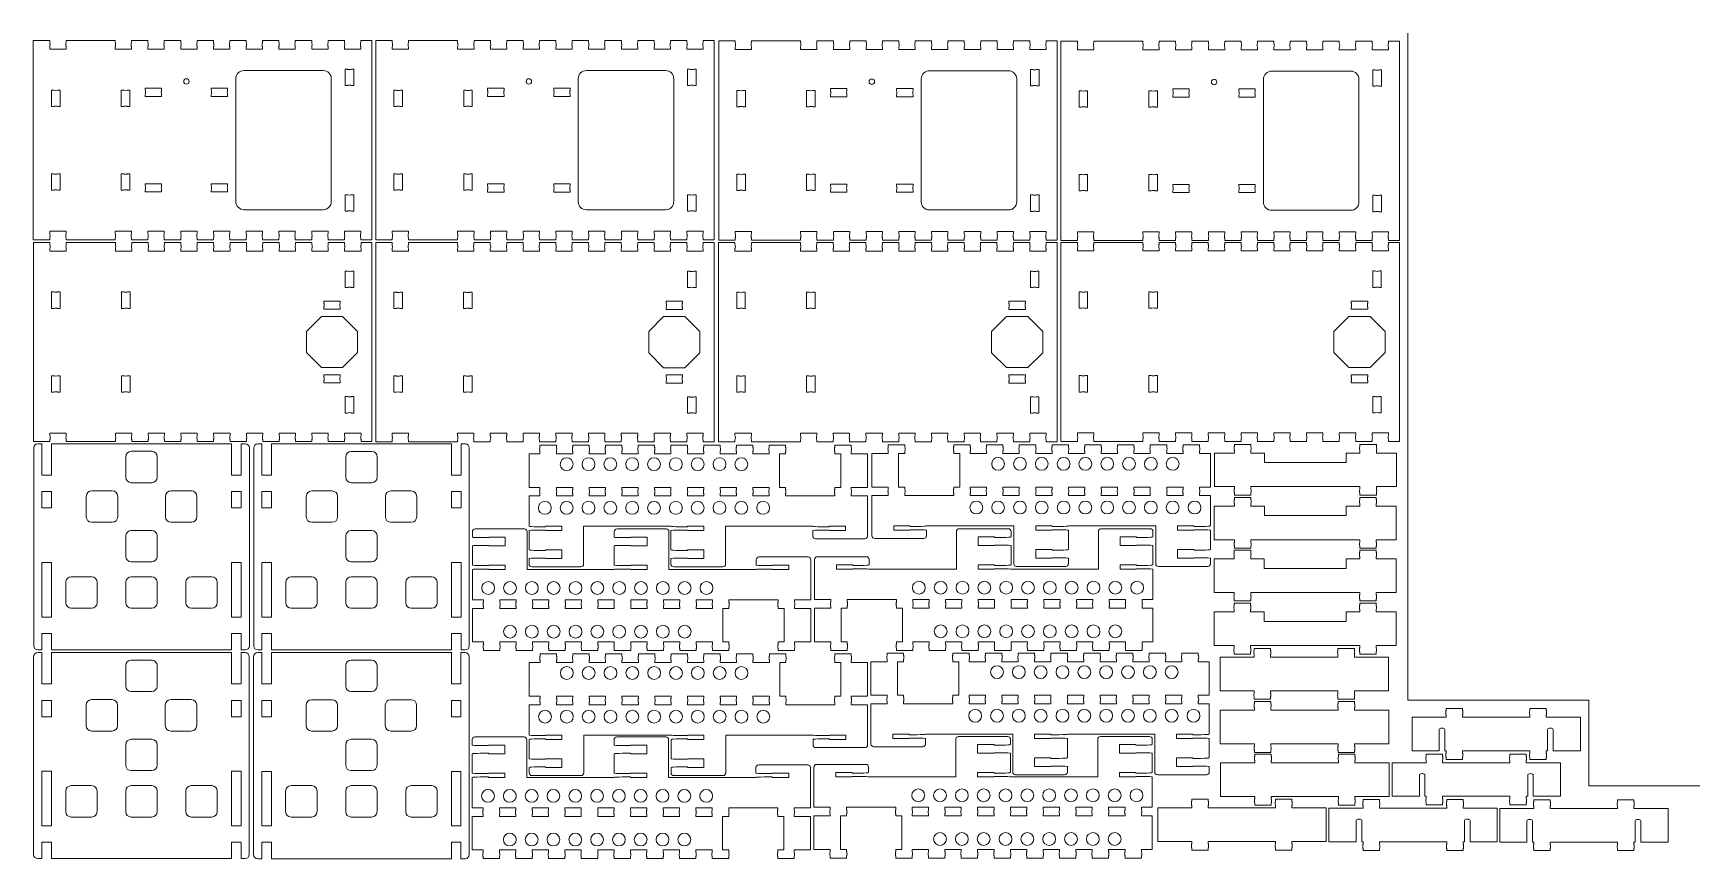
# Model space of a CAD drawing. Header units: millimetres. Extents: x 6 to 617, y 2 to 305.
import ezdxf

# ---------------------------------------------------------------- set-up
doc = ezdxf.new("R2010")
doc.units = ezdxf.units.MM
doc.header["$LTSCALE"] = 12.7
doc.linetypes.add('HIDDEN', pattern=[0.15, 0.1, -0.05])
for name, color, linetype, lineweight in [('Hidden', 7, 'HIDDEN', 15), ('SKETCHED_GEOMETRY', 1, 'Continuous', 15), ('Visible', 1, 'Continuous', 13)]:
    doc.layers.add(name, color=color, linetype=linetype, lineweight=lineweight)

msp = doc.modelspace()

# ---------------------------------------------------------------- linework, layer by layer
at = {"layer": 'Hidden', "color": 5, "linetype": 'Continuous', "lineweight": 15}
for centre in [(62.3, 287.2), (187.79, 287.18), (313.47, 287.09), (438.89, 286.97)]:
    msp.add_circle(centre, 1, dxfattribs=at)
at = {"layer": 'SKETCHED_GEOMETRY'}
for p, q in [((509.95, 304.82), (509.95, 60.46)), ((509.95, 60.46), (576.23, 60.46)), ((576.23, 60.46), (576.23, 29.09)), ((576.23, 29.09), (616.84, 29.09))]:
    msp.add_line(p, q, dxfattribs=at)
at = {"layer": 'Visible'}
for p, q in [((6.2, 302.2), (6.2, 229.2)), ((6.2, 302.2), (12.2, 302.2)), ((12.2, 301.45), (12.2, 302.2)), ((12.2, 299.05), (12.2, 299.95)), ((18.2, 301.45), (18.2, 302.2)), ((18.2, 302.2), (36.2, 302.2)), ((18.2, 299.05), (18.2, 299.95)), ((36.2, 301.45), (36.2, 302.2)), ((36.2, 299.05), (36.2, 299.95)), ((42.2, 301.45), (42.2, 302.2)), ((42.2, 302.2), (48.2, 302.2)), ((42.2, 299.05), (42.2, 299.95)), ((48.2, 301.45), (48.2, 302.2)), ((48.2, 299.05), (48.2, 299.95)), ((54.2, 301.45), (54.2, 302.2)), ((54.2, 302.2), (60.2, 302.2)), ((54.2, 299.05), (54.2, 299.95)), ((60.2, 301.45), (60.2, 302.2)), ((60.2, 299.05), (60.2, 299.95)), ((66.2, 301.45), (66.2, 302.2)), ((66.2, 302.2), (72.2, 302.2)), ((66.2, 299.05), (66.2, 299.95)), ((72.2, 301.45), (72.2, 302.2)), ((72.2, 299.05), (72.2, 299.95)), ((78.2, 301.45), (78.2, 302.2)), ((78.2, 302.2), (84.2, 302.2)), ((78.2, 299.05), (78.2, 299.95)), ((84.2, 301.45), (84.2, 302.2)), ((84.2, 299.05), (84.2, 299.95)), ((90.2, 301.45), (90.2, 302.2)), ((90.2, 302.2), (96.2, 302.2)), ((90.2, 299.05), (90.2, 299.95)), ((96.2, 301.45), (96.2, 302.2)), ((96.2, 299.05), (96.2, 299.95)), ((102.2, 301.45), (102.2, 302.2)), ((102.2, 302.2), (108.2, 302.2)), ((102.2, 299.05), (102.2, 299.95)), ((108.2, 301.45), (108.2, 302.2)), ((108.2, 299.05), (108.2, 299.95)), ((114.2, 301.45), (114.2, 302.2)), ((114.2, 302.2), (120.2, 302.2)), ((114.2, 299.05), (114.2, 299.95)), ((120.2, 301.45), (120.2, 302.2)), ((120.2, 299.05), (120.2, 299.95)), ((126.2, 301.45), (126.2, 302.2)), ((126.2, 302.2), (130.2, 302.2)), ((126.2, 299.05), (126.2, 299.95)), ((130.2, 229.2), (130.2, 302.2)), ((131.69, 302.18), (131.69, 229.18)), ((131.69, 302.18), (137.69, 302.18)), ((137.69, 301.43), (137.69, 302.18)), ((137.69, 299.03), (137.69, 299.93)), ((143.69, 301.43), (143.69, 302.18)), ((143.69, 302.18), (161.69, 302.18)), ((143.69, 299.03), (143.69, 299.93)), ((161.69, 301.43), (161.69, 302.18)), ((161.69, 299.03), (161.69, 299.93)), ((167.69, 301.43), (167.69, 302.18)), ((167.69, 302.18), (173.69, 302.18)), ((167.69, 299.03), (167.69, 299.93)), ((173.69, 301.43), (173.69, 302.18)), ((173.69, 299.03), (173.69, 299.93)), ((179.69, 301.43), (179.69, 302.18)), ((179.69, 302.18), (185.69, 302.18)), ((179.69, 299.03), (179.69, 299.93)), ((185.69, 301.43), (185.69, 302.18)), ((185.69, 299.03), (185.69, 299.93)), ((191.69, 301.43), (191.69, 302.18)), ((191.69, 302.18), (197.69, 302.18)), ((191.69, 299.03), (191.69, 299.93)), ((197.69, 301.43), (197.69, 302.18)), ((197.69, 299.03), (197.69, 299.93)), ((203.69, 301.43), (203.69, 302.18)), ((203.69, 302.18), (209.69, 302.18)), ((203.69, 299.03), (203.69, 299.93)), ((209.69, 301.43), (209.69, 302.18)), ((209.69, 299.03), (209.69, 299.93)), ((215.69, 301.43), (215.69, 302.18)), ((215.69, 302.18), (221.69, 302.18)), ((215.69, 299.03), (215.69, 299.93)), ((221.69, 301.43), (221.69, 302.18)), ((221.69, 299.03), (221.69, 299.93)), ((227.69, 301.43), (227.69, 302.18)), ((227.69, 302.18), (233.69, 302.18)), ((227.69, 299.03), (227.69, 299.93)), ((233.69, 301.43), (233.69, 302.18)), ((233.69, 299.03), (233.69, 299.93)), ((239.69, 301.43), (239.69, 302.18)), ((239.69, 302.18), (245.69, 302.18)), ((239.69, 299.03), (239.69, 299.93)), ((245.69, 301.43), (245.69, 302.18)), ((245.69, 299.03), (245.69, 299.93)), ((251.69, 301.43), (251.69, 302.18)), ((251.69, 302.18), (255.69, 302.18)), ((251.69, 299.03), (251.69, 299.93)), ((255.69, 229.18), (255.69, 302.18)), ((257.37, 302.09), (257.37, 229.09)), ((257.37, 302.09), (263.37, 302.09)), ((263.37, 301.34), (263.37, 302.09)), ((263.37, 298.94), (263.37, 299.84)), ((269.37, 301.34), (269.37, 302.09)), ((269.37, 302.09), (287.37, 302.09)), ((269.37, 298.94), (269.37, 299.84)), ((287.37, 301.34), (287.37, 302.09)), ((287.37, 298.94), (287.37, 299.84)), ((293.37, 301.34), (293.37, 302.09)), ((293.37, 302.09), (299.37, 302.09)), ((293.37, 298.94), (293.37, 299.84)), ((299.37, 301.34), (299.37, 302.09)), ((299.37, 298.94), (299.37, 299.84)), ((305.37, 301.34), (305.37, 302.09)), ((305.37, 302.09), (311.37, 302.09)), ((305.37, 298.94), (305.37, 299.84)), ((311.37, 301.34), (311.37, 302.09)), ((311.37, 298.94), (311.37, 299.84)), ((317.37, 301.34), (317.37, 302.09)), ((317.37, 302.09), (323.37, 302.09)), ((317.37, 298.94), (317.37, 299.84)), ((323.37, 301.34), (323.37, 302.09)), ((323.37, 298.94), (323.37, 299.84)), ((329.37, 301.34), (329.37, 302.09)), ((329.37, 302.09), (335.37, 302.09)), ((329.37, 298.94), (329.37, 299.84)), ((335.37, 301.34), (335.37, 302.09)), ((335.37, 298.94), (335.37, 299.84)), ((341.37, 301.34), (341.37, 302.09)), ((341.37, 302.09), (347.37, 302.09)), ((341.37, 298.94), (341.37, 299.84)), ((347.37, 301.34), (347.37, 302.09)), ((347.37, 298.94), (347.37, 299.84)), ((353.37, 301.34), (353.37, 302.09)), ((353.37, 302.09), (359.37, 302.09)), ((353.37, 298.94), (353.37, 299.84)), ((359.37, 301.34), (359.37, 302.09)), ((359.37, 298.94), (359.37, 299.84)), ((365.37, 301.34), (365.37, 302.09)), ((365.37, 302.09), (371.37, 302.09)), ((365.37, 298.94), (365.37, 299.84)), ((371.37, 301.34), (371.37, 302.09)), ((371.37, 298.94), (371.37, 299.84)), ((377.37, 301.34), (377.37, 302.09)), ((377.37, 302.09), (381.37, 302.09)), ((377.37, 298.94), (377.37, 299.84)), ((381.37, 229.09), (381.37, 302.09)), ((382.79, 301.97), (382.79, 228.97)), ((382.79, 301.97), (388.79, 301.97)), ((388.79, 301.22), (388.79, 301.97)), ((388.79, 298.82), (388.79, 299.72)), ((394.79, 301.22), (394.79, 301.97)), ((394.79, 301.97), (412.79, 301.97)), ((394.79, 298.82), (394.79, 299.72)), ((412.79, 301.22), (412.79, 301.97)), ((412.79, 298.82), (412.79, 299.72)), ((418.79, 301.22), (418.79, 301.97)), ((418.79, 301.97), (424.79, 301.97)), ((418.79, 298.82), (418.79, 299.72)), ((424.79, 301.22), (424.79, 301.97)), ((424.79, 298.82), (424.79, 299.72)), ((430.79, 301.22), (430.79, 301.97)), ((430.79, 301.97), (436.79, 301.97)), ((430.79, 298.82), (430.79, 299.72)), ((436.79, 301.22), (436.79, 301.97)), ((436.79, 298.82), (436.79, 299.72)), ((442.79, 301.22), (442.79, 301.97)), ((442.79, 301.97), (448.79, 301.97)), ((442.79, 298.82), (442.79, 299.72)), ((448.79, 301.22), (448.79, 301.97)), ((448.79, 298.82), (448.79, 299.72)), ((454.79, 301.22), (454.79, 301.97)), ((454.79, 301.97), (460.79, 301.97)), ((454.79, 298.82), (454.79, 299.72)), ((460.79, 301.22), (460.79, 301.97)), ((460.79, 298.82), (460.79, 299.72)), ((466.79, 301.22), (466.79, 301.97)), ((466.79, 301.97), (472.79, 301.97)), ((466.79, 298.82), (466.79, 299.72)), ((472.79, 301.22), (472.79, 301.97)), ((472.79, 298.82), (472.79, 299.72)), ((478.79, 301.22), (478.79, 301.97)), ((478.79, 301.97), (484.79, 301.97)), ((478.79, 298.82), (478.79, 299.72)), ((484.79, 301.22), (484.79, 301.97)), ((484.79, 298.82), (484.79, 299.72)), ((490.79, 301.22), (490.79, 301.97)), ((490.79, 301.97), (496.79, 301.97)), ((490.79, 298.82), (490.79, 299.72)), ((496.79, 301.22), (496.79, 301.97)), ((496.79, 298.82), (496.79, 299.72)), ((502.79, 301.22), (502.79, 301.97)), ((502.79, 301.97), (506.79, 301.97)), ((502.79, 298.82), (502.79, 299.72)), ((506.79, 228.97), (506.79, 301.97)), ((18.2, 299.05), (12.2, 299.05)), ((42.2, 299.05), (36.2, 299.05)), ((54.2, 299.05), (48.2, 299.05)), ((66.2, 299.05), (60.2, 299.05)), ((78.2, 299.05), (72.2, 299.05)), ((90.2, 299.05), (84.2, 299.05)), ((102.2, 299.05), (96.2, 299.05)), ((114.2, 299.05), (108.2, 299.05)), ((126.2, 299.05), (120.2, 299.05)), ((143.69, 299.03), (137.69, 299.03)), ((167.69, 299.03), (161.69, 299.03)), ((179.69, 299.03), (173.69, 299.03)), ((191.69, 299.03), (185.69, 299.03)), ((203.69, 299.03), (197.69, 299.03)), ((215.69, 299.03), (209.69, 299.03)), ((227.69, 299.03), (221.69, 299.03)), ((239.69, 299.03), (233.69, 299.03)), ((251.69, 299.03), (245.69, 299.03)), ((269.37, 298.94), (263.37, 298.94)), ((293.37, 298.94), (287.37, 298.94)), ((305.37, 298.94), (299.37, 298.94)), ((317.37, 298.94), (311.37, 298.94)), ((329.37, 298.94), (323.37, 298.94)), ((341.37, 298.94), (335.37, 298.94)), ((353.37, 298.94), (347.37, 298.94)), ((365.37, 298.94), (359.37, 298.94)), ((377.37, 298.94), (371.37, 298.94)), ((394.79, 298.82), (388.79, 298.82)), ((418.79, 298.82), (412.79, 298.82)), ((430.79, 298.82), (424.79, 298.82)), ((442.79, 298.82), (436.79, 298.82)), ((454.79, 298.82), (448.79, 298.82)), ((466.79, 298.82), (460.79, 298.82)), ((478.79, 298.82), (472.79, 298.82)), ((490.79, 298.82), (484.79, 298.82)), ((502.79, 298.82), (496.79, 298.82)), ((80.4, 288.2), (80.4, 243.2)), ((83.4, 291.2), (112.4, 291.2)), ((115.4, 288.2), (115.4, 243.2)), ((120.45, 285.7), (120.45, 291.7)), ((120.45, 291.7), (121.28, 291.7)), ((122.78, 291.7), (123.6, 291.7)), ((123.6, 285.7), (123.6, 291.7)), ((205.89, 288.18), (205.89, 243.18)), ((208.89, 291.18), (237.89, 291.18)), ((240.89, 288.18), (240.89, 243.18)), ((245.94, 285.68), (245.94, 291.68)), ((245.94, 291.68), (246.76, 291.68)), ((248.26, 291.68), (249.09, 291.68)), ((249.09, 285.68), (249.09, 291.68)), ((331.57, 288.09), (331.57, 243.09)), ((334.57, 291.09), (363.57, 291.09)), ((366.57, 288.09), (366.57, 243.09)), ((371.62, 285.59), (371.62, 291.59)), ((371.62, 291.59), (372.44, 291.59)), ((373.94, 291.59), (374.77, 291.59)), ((374.77, 285.59), (374.77, 291.59)), ((456.99, 287.97), (456.99, 242.97)), ((459.99, 290.97), (488.99, 290.97)), ((491.99, 287.97), (491.99, 242.97)), ((497.04, 285.47), (497.04, 291.47)), ((497.04, 291.47), (497.86, 291.47)), ((499.36, 291.47), (500.19, 291.47)), ((500.19, 285.47), (500.19, 291.47)), ((12.83, 284.04), (12.83, 278.04)), ((12.83, 284.04), (13.65, 284.04)), ((15.15, 284.04), (15.98, 284.04)), ((15.98, 284.04), (15.98, 278.04)), ((38.43, 284.04), (38.43, 278.04)), ((39.25, 284.04), (38.43, 284.04)), ((41.58, 284.04), (40.75, 284.04)), ((41.58, 284.04), (41.58, 278.04)), ((47.2, 284.7), (53.2, 284.7)), ((47.2, 284.7), (47.2, 283.95)), ((47.2, 282.45), (47.2, 281.7)), ((47.2, 281.7), (53.2, 281.7)), ((53.2, 284.7), (53.2, 283.95)), ((53.2, 282.45), (53.2, 281.7)), ((77.4, 284.7), (71.4, 284.7)), ((71.4, 284.7), (71.4, 283.95)), ((71.4, 282.45), (71.4, 281.7)), ((77.4, 281.7), (71.4, 281.7)), ((77.4, 284.7), (77.4, 283.95)), ((77.4, 282.45), (77.4, 281.7)), ((120.45, 285.7), (121.28, 285.7)), ((122.78, 285.7), (123.6, 285.7)), ((138.31, 284.02), (138.31, 278.02)), ((138.31, 284.02), (139.14, 284.02)), ((140.64, 284.02), (141.46, 284.02)), ((141.46, 284.02), (141.46, 278.02)), ((163.91, 284.02), (163.91, 278.02)), ((164.74, 284.02), (163.91, 284.02)), ((167.06, 284.02), (166.24, 284.02)), ((167.06, 284.02), (167.06, 278.02)), ((172.69, 284.68), (178.69, 284.68)), ((172.69, 284.68), (172.69, 283.93)), ((172.69, 282.43), (172.69, 281.68)), ((172.69, 281.68), (178.69, 281.68)), ((178.69, 284.68), (178.69, 283.93)), ((178.69, 282.43), (178.69, 281.68)), ((202.89, 284.68), (196.89, 284.68)), ((196.89, 284.68), (196.89, 283.93)), ((196.89, 282.43), (196.89, 281.68)), ((202.89, 281.68), (196.89, 281.68)), ((202.89, 284.68), (202.89, 283.93)), ((202.89, 282.43), (202.89, 281.68)), ((245.94, 285.68), (246.76, 285.68)), ((248.26, 285.68), (249.09, 285.68)), ((263.99, 283.93), (263.99, 277.93)), ((263.99, 283.93), (264.82, 283.93)), ((266.32, 283.93), (267.14, 283.93)), ((267.14, 283.93), (267.14, 277.93)), ((289.59, 283.93), (289.59, 277.93)), ((290.42, 283.93), (289.59, 283.93)), ((292.74, 283.93), (291.92, 283.93)), ((292.74, 283.93), (292.74, 277.93)), ((298.37, 284.59), (304.37, 284.59)), ((298.37, 284.59), (298.37, 283.84)), ((298.37, 282.34), (298.37, 281.59)), ((298.37, 281.59), (304.37, 281.59)), ((304.37, 284.59), (304.37, 283.84)), ((304.37, 282.34), (304.37, 281.59)), ((328.57, 284.59), (322.57, 284.59)), ((322.57, 284.59), (322.57, 283.84)), ((322.57, 282.34), (322.57, 281.59)), ((328.57, 281.59), (322.57, 281.59)), ((328.57, 284.59), (328.57, 283.84)), ((328.57, 282.34), (328.57, 281.59)), ((371.62, 285.59), (372.44, 285.59)), ((373.94, 285.59), (374.77, 285.59)), ((389.41, 283.81), (389.41, 277.81)), ((389.41, 283.81), (390.24, 283.81)), ((391.74, 283.81), (392.56, 283.81)), ((392.56, 283.81), (392.56, 277.81)), ((415.01, 283.81), (415.01, 277.81)), ((415.84, 283.81), (415.01, 283.81)), ((418.16, 283.81), (417.34, 283.81)), ((418.16, 283.81), (418.16, 277.81)), ((423.79, 284.47), (429.79, 284.47)), ((423.79, 284.47), (423.79, 283.72)), ((423.79, 282.22), (423.79, 281.47)), ((423.79, 281.47), (429.79, 281.47)), ((429.79, 284.47), (429.79, 283.72)), ((429.79, 282.22), (429.79, 281.47)), ((453.99, 284.47), (447.99, 284.47)), ((447.99, 284.47), (447.99, 283.72)), ((447.99, 282.22), (447.99, 281.47)), ((453.99, 281.47), (447.99, 281.47)), ((453.99, 284.47), (453.99, 283.72)), ((453.99, 282.22), (453.99, 281.47)), ((497.04, 285.47), (497.86, 285.47)), ((499.36, 285.47), (500.19, 285.47)), ((12.83, 278.04), (13.65, 278.04)), ((15.15, 278.04), (15.98, 278.04)), ((39.25, 278.04), (38.43, 278.04)), ((41.58, 278.04), (40.75, 278.04)), ((138.31, 278.02), (139.14, 278.02)), ((140.64, 278.02), (141.46, 278.02)), ((164.74, 278.02), (163.91, 278.02)), ((167.06, 278.02), (166.24, 278.02)), ((263.99, 277.93), (264.82, 277.93)), ((266.32, 277.93), (267.14, 277.93)), ((290.42, 277.93), (289.59, 277.93)), ((292.74, 277.93), (291.92, 277.93)), ((389.41, 277.81), (390.24, 277.81)), ((391.74, 277.81), (392.56, 277.81)), ((415.84, 277.81), (415.01, 277.81)), ((418.16, 277.81), (417.34, 277.81)), ((12.83, 253.36), (13.65, 253.36)), ((12.83, 247.36), (12.83, 253.36)), ((15.15, 253.36), (15.98, 253.36)), ((15.98, 247.36), (15.98, 253.36)), ((38.43, 247.36), (38.43, 253.36)), ((39.25, 253.36), (38.43, 253.36)), ((41.58, 253.36), (40.75, 253.36)), ((41.58, 247.36), (41.58, 253.36)), ((138.31, 253.34), (139.14, 253.34)), ((138.31, 247.34), (138.31, 253.34)), ((140.64, 253.34), (141.46, 253.34)), ((141.46, 247.34), (141.46, 253.34)), ((163.91, 247.34), (163.91, 253.34)), ((164.74, 253.34), (163.91, 253.34)), ((167.06, 253.34), (166.24, 253.34)), ((167.06, 247.34), (167.06, 253.34)), ((263.99, 253.25), (264.82, 253.25)), ((263.99, 247.25), (263.99, 253.25)), ((266.32, 253.25), (267.14, 253.25)), ((267.14, 247.25), (267.14, 253.25)), ((289.59, 247.25), (289.59, 253.25)), ((290.42, 253.25), (289.59, 253.25)), ((292.74, 253.25), (291.92, 253.25)), ((292.74, 247.25), (292.74, 253.25)), ((389.41, 253.13), (390.24, 253.13)), ((389.41, 247.13), (389.41, 253.13)), ((391.74, 253.13), (392.56, 253.13)), ((392.56, 247.13), (392.56, 253.13)), ((415.01, 247.13), (415.01, 253.13)), ((415.84, 253.13), (415.01, 253.13)), ((418.16, 253.13), (417.34, 253.13)), ((418.16, 247.13), (418.16, 253.13)), ((12.83, 247.36), (13.65, 247.36)), ((15.15, 247.36), (15.98, 247.36)), ((39.25, 247.36), (38.43, 247.36)), ((41.58, 247.36), (40.75, 247.36)), ((47.2, 249.7), (53.2, 249.7)), ((47.2, 248.95), (47.2, 249.7)), ((47.2, 246.7), (47.2, 247.45)), ((47.2, 246.7), (53.2, 246.7)), ((53.2, 248.95), (53.2, 249.7)), ((53.2, 246.7), (53.2, 247.45)), ((77.4, 249.7), (71.4, 249.7)), ((71.4, 248.95), (71.4, 249.7)), ((71.4, 246.7), (71.4, 247.45)), ((77.4, 246.7), (71.4, 246.7)), ((77.4, 248.95), (77.4, 249.7)), ((77.4, 246.7), (77.4, 247.45)), ((120.45, 245.7), (120.45, 239.7)), ((120.45, 245.7), (121.28, 245.7)), ((122.78, 245.7), (123.6, 245.7)), ((123.6, 245.7), (123.6, 239.7)), ((138.31, 247.34), (139.14, 247.34)), ((140.64, 247.34), (141.46, 247.34)), ((164.74, 247.34), (163.91, 247.34)), ((167.06, 247.34), (166.24, 247.34)), ((172.69, 249.68), (178.69, 249.68)), ((172.69, 248.93), (172.69, 249.68)), ((172.69, 246.68), (172.69, 247.43)), ((172.69, 246.68), (178.69, 246.68)), ((178.69, 248.93), (178.69, 249.68)), ((178.69, 246.68), (178.69, 247.43)), ((202.89, 249.68), (196.89, 249.68)), ((196.89, 248.93), (196.89, 249.68)), ((196.89, 246.68), (196.89, 247.43)), ((202.89, 246.68), (196.89, 246.68)), ((202.89, 248.93), (202.89, 249.68)), ((202.89, 246.68), (202.89, 247.43)), ((245.94, 245.68), (245.94, 239.68)), ((245.94, 245.68), (246.76, 245.68)), ((248.26, 245.68), (249.09, 245.68)), ((249.09, 245.68), (249.09, 239.68)), ((263.99, 247.25), (264.82, 247.25)), ((266.32, 247.25), (267.14, 247.25)), ((290.42, 247.25), (289.59, 247.25)), ((292.74, 247.25), (291.92, 247.25)), ((298.37, 249.59), (304.37, 249.59)), ((298.37, 248.84), (298.37, 249.59)), ((298.37, 246.59), (298.37, 247.34)), ((298.37, 246.59), (304.37, 246.59)), ((304.37, 248.84), (304.37, 249.59)), ((304.37, 246.59), (304.37, 247.34)), ((328.57, 249.59), (322.57, 249.59)), ((322.57, 248.84), (322.57, 249.59)), ((322.57, 246.59), (322.57, 247.34)), ((328.57, 246.59), (322.57, 246.59)), ((328.57, 248.84), (328.57, 249.59)), ((328.57, 246.59), (328.57, 247.34)), ((371.62, 245.59), (371.62, 239.59)), ((371.62, 245.59), (372.44, 245.59)), ((373.94, 245.59), (374.77, 245.59)), ((374.77, 245.59), (374.77, 239.59)), ((389.41, 247.13), (390.24, 247.13)), ((391.74, 247.13), (392.56, 247.13)), ((415.84, 247.13), (415.01, 247.13)), ((418.16, 247.13), (417.34, 247.13)), ((423.79, 249.47), (429.79, 249.47)), ((423.79, 248.72), (423.79, 249.47)), ((423.79, 246.47), (423.79, 247.22)), ((423.79, 246.47), (429.79, 246.47)), ((429.79, 248.72), (429.79, 249.47)), ((429.79, 246.47), (429.79, 247.22)), ((453.99, 249.47), (447.99, 249.47)), ((447.99, 248.72), (447.99, 249.47)), ((447.99, 246.47), (447.99, 247.22)), ((453.99, 246.47), (447.99, 246.47)), ((453.99, 248.72), (453.99, 249.47)), ((453.99, 246.47), (453.99, 247.22)), ((497.04, 245.47), (497.04, 239.47)), ((497.04, 245.47), (497.86, 245.47)), ((499.36, 245.47), (500.19, 245.47)), ((500.19, 245.47), (500.19, 239.47)), ((83.4, 240.2), (112.4, 240.2)), ((120.45, 239.7), (121.28, 239.7)), ((122.78, 239.7), (123.6, 239.7)), ((208.89, 240.18), (237.89, 240.18)), ((245.94, 239.68), (246.76, 239.68)), ((248.26, 239.68), (249.09, 239.68)), ((334.57, 240.09), (363.57, 240.09)), ((371.62, 239.59), (372.44, 239.59)), ((373.94, 239.59), (374.77, 239.59)), ((459.99, 239.97), (488.99, 239.97)), ((497.04, 239.47), (497.86, 239.47)), ((499.36, 239.47), (500.19, 239.47)), ((18.2, 232.35), (12.2, 232.35)), ((12.2, 232.35), (12.2, 231.45)), ((18.2, 232.35), (18.2, 231.45)), ((42.2, 232.35), (36.2, 232.35)), ((36.2, 232.35), (36.2, 231.45)), ((42.2, 232.35), (42.2, 231.45)), ((54.2, 232.35), (48.2, 232.35)), ((48.2, 232.35), (48.2, 231.45)), ((54.2, 232.35), (54.2, 231.45)), ((66.2, 232.35), (60.2, 232.35)), ((60.2, 232.35), (60.2, 231.45)), ((66.2, 232.35), (66.2, 231.45)), ((78.2, 232.35), (72.2, 232.35)), ((72.2, 232.35), (72.2, 231.45)), ((78.2, 232.35), (78.2, 231.45)), ((90.2, 232.35), (84.2, 232.35)), ((84.2, 232.35), (84.2, 231.45)), ((90.2, 232.35), (90.2, 231.45)), ((102.2, 232.35), (96.2, 232.35)), ((96.2, 232.35), (96.2, 231.45)), ((102.2, 232.35), (102.2, 231.45)), ((114.2, 232.35), (108.2, 232.35)), ((108.2, 232.35), (108.2, 231.45)), ((114.2, 232.35), (114.2, 231.45)), ((126.2, 232.35), (120.2, 232.35)), ((120.2, 232.35), (120.2, 231.45)), ((126.2, 232.35), (126.2, 231.45)), ((143.69, 232.33), (137.69, 232.33)), ((137.69, 232.33), (137.69, 231.43)), ((143.69, 232.33), (143.69, 231.43)), ((167.69, 232.33), (161.69, 232.33)), ((161.69, 232.33), (161.69, 231.43)), ((167.69, 232.33), (167.69, 231.43)), ((179.69, 232.33), (173.69, 232.33)), ((173.69, 232.33), (173.69, 231.43)), ((179.69, 232.33), (179.69, 231.43)), ((191.69, 232.33), (185.69, 232.33)), ((185.69, 232.33), (185.69, 231.43)), ((191.69, 232.33), (191.69, 231.43)), ((203.69, 232.33), (197.69, 232.33)), ((197.69, 232.33), (197.69, 231.43)), ((203.69, 232.33), (203.69, 231.43)), ((215.69, 232.33), (209.69, 232.33)), ((209.69, 232.33), (209.69, 231.43)), ((215.69, 232.33), (215.69, 231.43)), ((227.69, 232.33), (221.69, 232.33)), ((221.69, 232.33), (221.69, 231.43)), ((227.69, 232.33), (227.69, 231.43)), ((239.69, 232.33), (233.69, 232.33)), ((233.69, 232.33), (233.69, 231.43)), ((239.69, 232.33), (239.69, 231.43)), ((251.69, 232.33), (245.69, 232.33)), ((245.69, 232.33), (245.69, 231.43)), ((251.69, 232.33), (251.69, 231.43)), ((269.37, 232.24), (263.37, 232.24)), ((263.37, 232.24), (263.37, 231.34)), ((269.37, 232.24), (269.37, 231.34)), ((293.37, 232.24), (287.37, 232.24)), ((287.37, 232.24), (287.37, 231.34)), ((293.37, 232.24), (293.37, 231.34)), ((305.37, 232.24), (299.37, 232.24)), ((299.37, 232.24), (299.37, 231.34)), ((305.37, 232.24), (305.37, 231.34)), ((317.37, 232.24), (311.37, 232.24)), ((311.37, 232.24), (311.37, 231.34)), ((317.37, 232.24), (317.37, 231.34)), ((329.37, 232.24), (323.37, 232.24)), ((323.37, 232.24), (323.37, 231.34)), ((329.37, 232.24), (329.37, 231.34)), ((341.37, 232.24), (335.37, 232.24)), ((335.37, 232.24), (335.37, 231.34)), ((341.37, 232.24), (341.37, 231.34)), ((353.37, 232.24), (347.37, 232.24)), ((347.37, 232.24), (347.37, 231.34)), ((353.37, 232.24), (353.37, 231.34)), ((365.37, 232.24), (359.37, 232.24)), ((359.37, 232.24), (359.37, 231.34)), ((365.37, 232.24), (365.37, 231.34)), ((377.37, 232.24), (371.37, 232.24)), ((371.37, 232.24), (371.37, 231.34)), ((377.37, 232.24), (377.37, 231.34)), ((394.79, 232.12), (388.79, 232.12)), ((388.79, 232.12), (388.79, 231.22)), ((394.79, 232.12), (394.79, 231.22)), ((418.79, 232.12), (412.79, 232.12)), ((412.79, 232.12), (412.79, 231.22)), ((418.79, 232.12), (418.79, 231.22)), ((430.79, 232.12), (424.79, 232.12)), ((424.79, 232.12), (424.79, 231.22)), ((430.79, 232.12), (430.79, 231.22)), ((442.79, 232.12), (436.79, 232.12)), ((436.79, 232.12), (436.79, 231.22)), ((442.79, 232.12), (442.79, 231.22)), ((454.79, 232.12), (448.79, 232.12)), ((448.79, 232.12), (448.79, 231.22)), ((454.79, 232.12), (454.79, 231.22)), ((466.79, 232.12), (460.79, 232.12)), ((460.79, 232.12), (460.79, 231.22)), ((466.79, 232.12), (466.79, 231.22)), ((478.79, 232.12), (472.79, 232.12)), ((472.79, 232.12), (472.79, 231.22)), ((478.79, 232.12), (478.79, 231.22)), ((490.79, 232.12), (484.79, 232.12)), ((484.79, 232.12), (484.79, 231.22)), ((490.79, 232.12), (490.79, 231.22)), ((502.79, 232.12), (496.79, 232.12)), ((496.79, 232.12), (496.79, 231.22)), ((502.79, 232.12), (502.79, 231.22)), ((6.2, 229.2), (12.2, 229.2)), ((6.28, 228.21), (6.28, 155.21)), ((6.28, 228.21), (12.28, 228.21)), ((12.2, 229.95), (12.2, 229.2)), ((12.28, 227.46), (12.28, 228.21)), ((12.28, 225.06), (12.28, 225.96)), ((18.2, 229.95), (18.2, 229.2)), ((18.2, 229.2), (36.2, 229.2)), ((18.28, 227.46), (18.28, 228.21)), ((18.28, 228.21), (36.28, 228.21)), ((18.28, 225.06), (18.28, 225.96)), ((36.2, 229.95), (36.2, 229.2)), ((36.28, 227.46), (36.28, 228.21)), ((36.28, 225.06), (36.28, 225.96)), ((42.2, 229.95), (42.2, 229.2)), ((42.2, 229.2), (48.2, 229.2)), ((42.28, 227.46), (42.28, 228.21)), ((42.28, 228.21), (48.28, 228.21)), ((42.28, 225.06), (42.28, 225.96)), ((48.2, 229.95), (48.2, 229.2)), ((48.28, 227.46), (48.28, 228.21)), ((48.28, 225.06), (48.28, 225.96)), ((54.2, 229.95), (54.2, 229.2)), ((54.2, 229.2), (60.2, 229.2)), ((54.28, 227.46), (54.28, 228.21)), ((54.28, 228.21), (60.28, 228.21)), ((54.28, 225.06), (54.28, 225.96)), ((60.2, 229.95), (60.2, 229.2)), ((60.28, 227.46), (60.28, 228.21)), ((60.28, 225.06), (60.28, 225.96)), ((66.2, 229.95), (66.2, 229.2)), ((66.2, 229.2), (72.2, 229.2)), ((66.28, 227.46), (66.28, 228.21)), ((66.28, 228.21), (72.28, 228.21)), ((66.28, 225.06), (66.28, 225.96)), ((72.2, 229.95), (72.2, 229.2)), ((72.28, 227.46), (72.28, 228.21)), ((72.28, 225.06), (72.28, 225.96)), ((78.2, 229.95), (78.2, 229.2)), ((78.2, 229.2), (84.2, 229.2)), ((78.28, 227.46), (78.28, 228.21)), ((78.28, 228.21), (84.28, 228.21)), ((78.28, 225.06), (78.28, 225.96)), ((84.2, 229.95), (84.2, 229.2)), ((84.28, 227.46), (84.28, 228.21)), ((84.28, 225.06), (84.28, 225.96)), ((90.2, 229.95), (90.2, 229.2)), ((90.2, 229.2), (96.2, 229.2)), ((90.28, 227.46), (90.28, 228.21)), ((90.28, 228.21), (96.28, 228.21)), ((90.28, 225.06), (90.28, 225.96)), ((96.2, 229.95), (96.2, 229.2)), ((96.28, 227.46), (96.28, 228.21)), ((96.28, 225.06), (96.28, 225.96)), ((102.2, 229.95), (102.2, 229.2)), ((102.2, 229.2), (108.2, 229.2)), ((102.28, 227.46), (102.28, 228.21)), ((102.28, 228.21), (108.28, 228.21)), ((102.28, 225.06), (102.28, 225.96)), ((108.2, 229.95), (108.2, 229.2)), ((108.28, 227.46), (108.28, 228.21)), ((108.28, 225.06), (108.28, 225.96)), ((114.2, 229.95), (114.2, 229.2)), ((114.2, 229.2), (120.2, 229.2)), ((114.28, 227.46), (114.28, 228.21)), ((114.28, 228.21), (120.28, 228.21)), ((114.28, 225.06), (114.28, 225.96)), ((120.2, 229.95), (120.2, 229.2)), ((120.28, 227.46), (120.28, 228.21)), ((120.28, 225.06), (120.28, 225.96)), ((126.2, 229.95), (126.2, 229.2)), ((126.2, 229.2), (130.2, 229.2)), ((126.28, 227.46), (126.28, 228.21)), ((126.28, 228.21), (130.28, 228.21)), ((126.28, 225.06), (126.28, 225.96)), ((130.28, 155.21), (130.28, 228.21)), ((131.67, 228.15), (131.67, 155.15)), ((131.67, 228.15), (137.67, 228.15)), ((131.69, 229.18), (137.69, 229.18)), ((137.67, 227.4), (137.67, 228.15)), ((137.69, 229.93), (137.69, 229.18)), ((143.67, 227.4), (143.67, 228.15)), ((143.67, 228.15), (161.67, 228.15)), ((143.69, 229.93), (143.69, 229.18)), ((143.69, 229.18), (161.69, 229.18)), ((161.67, 227.4), (161.67, 228.15)), ((161.69, 229.93), (161.69, 229.18)), ((167.67, 227.4), (167.67, 228.15)), ((167.67, 228.15), (173.67, 228.15)), ((167.69, 229.93), (167.69, 229.18)), ((167.69, 229.18), (173.69, 229.18)), ((173.67, 227.4), (173.67, 228.15)), ((173.69, 229.93), (173.69, 229.18)), ((179.67, 227.4), (179.67, 228.15)), ((179.67, 228.15), (185.67, 228.15)), ((179.69, 229.93), (179.69, 229.18)), ((179.69, 229.18), (185.69, 229.18)), ((185.67, 227.4), (185.67, 228.15)), ((185.69, 229.93), (185.69, 229.18)), ((191.67, 227.4), (191.67, 228.15)), ((191.67, 228.15), (197.67, 228.15)), ((191.69, 229.93), (191.69, 229.18)), ((191.69, 229.18), (197.69, 229.18)), ((197.67, 227.4), (197.67, 228.15)), ((197.69, 229.93), (197.69, 229.18)), ((203.67, 227.4), (203.67, 228.15)), ((203.67, 228.15), (209.67, 228.15)), ((203.69, 229.93), (203.69, 229.18)), ((203.69, 229.18), (209.69, 229.18)), ((209.67, 227.4), (209.67, 228.15)), ((209.69, 229.93), (209.69, 229.18)), ((215.67, 227.4), (215.67, 228.15)), ((215.67, 228.15), (221.67, 228.15)), ((215.69, 229.93), (215.69, 229.18)), ((215.69, 229.18), (221.69, 229.18)), ((221.67, 227.4), (221.67, 228.15)), ((221.69, 229.93), (221.69, 229.18)), ((227.67, 227.4), (227.67, 228.15)), ((227.67, 228.15), (233.67, 228.15)), ((227.69, 229.93), (227.69, 229.18)), ((227.69, 229.18), (233.69, 229.18)), ((233.67, 227.4), (233.67, 228.15)), ((233.69, 229.93), (233.69, 229.18)), ((239.67, 227.4), (239.67, 228.15)), ((239.67, 228.15), (245.67, 228.15)), ((239.69, 229.93), (239.69, 229.18)), ((239.69, 229.18), (245.69, 229.18)), ((245.67, 227.4), (245.67, 228.15)), ((245.69, 229.93), (245.69, 229.18)), ((251.67, 227.4), (251.67, 228.15)), ((251.67, 228.15), (255.67, 228.15)), ((251.69, 229.93), (251.69, 229.18)), ((251.69, 229.18), (255.69, 229.18)), ((255.67, 155.15), (255.67, 228.15)), ((257.33, 228.18), (257.33, 155.18)), ((257.33, 228.18), (263.33, 228.18)), ((257.37, 229.09), (263.37, 229.09)), ((263.33, 227.43), (263.33, 228.18)), ((263.37, 229.84), (263.37, 229.09)), ((269.33, 227.43), (269.33, 228.18)), ((269.33, 228.18), (287.33, 228.18)), ((269.37, 229.84), (269.37, 229.09)), ((269.37, 229.09), (287.37, 229.09)), ((287.33, 227.43), (287.33, 228.18)), ((287.37, 229.84), (287.37, 229.09)), ((293.33, 227.43), (293.33, 228.18)), ((293.33, 228.18), (299.33, 228.18)), ((293.37, 229.84), (293.37, 229.09)), ((293.37, 229.09), (299.37, 229.09)), ((299.33, 227.43), (299.33, 228.18)), ((299.37, 229.84), (299.37, 229.09)), ((305.33, 227.43), (305.33, 228.18)), ((305.33, 228.18), (311.33, 228.18)), ((305.37, 229.84), (305.37, 229.09)), ((305.37, 229.09), (311.37, 229.09)), ((311.33, 227.43), (311.33, 228.18)), ((311.37, 229.84), (311.37, 229.09)), ((317.33, 227.43), (317.33, 228.18)), ((317.33, 228.18), (323.33, 228.18)), ((317.37, 229.84), (317.37, 229.09)), ((317.37, 229.09), (323.37, 229.09)), ((323.33, 227.43), (323.33, 228.18)), ((323.37, 229.84), (323.37, 229.09)), ((329.33, 227.43), (329.33, 228.18)), ((329.33, 228.18), (335.33, 228.18)), ((329.37, 229.84), (329.37, 229.09)), ((329.37, 229.09), (335.37, 229.09)), ((335.33, 227.43), (335.33, 228.18)), ((335.37, 229.84), (335.37, 229.09)), ((341.33, 227.43), (341.33, 228.18)), ((341.33, 228.18), (347.33, 228.18)), ((341.37, 229.84), (341.37, 229.09)), ((341.37, 229.09), (347.37, 229.09)), ((347.33, 227.43), (347.33, 228.18)), ((347.37, 229.84), (347.37, 229.09)), ((353.33, 227.43), (353.33, 228.18)), ((353.33, 228.18), (359.33, 228.18)), ((353.37, 229.84), (353.37, 229.09)), ((353.37, 229.09), (359.37, 229.09)), ((359.33, 227.43), (359.33, 228.18)), ((359.37, 229.84), (359.37, 229.09)), ((365.33, 227.43), (365.33, 228.18)), ((365.33, 228.18), (371.33, 228.18)), ((365.37, 229.84), (365.37, 229.09)), ((365.37, 229.09), (371.37, 229.09)), ((371.33, 227.43), (371.33, 228.18)), ((371.37, 229.84), (371.37, 229.09)), ((377.33, 227.43), (377.33, 228.18)), ((377.33, 228.18), (381.33, 228.18)), ((377.37, 229.84), (377.37, 229.09)), ((377.37, 229.09), (381.37, 229.09)), ((381.33, 155.18), (381.33, 228.18)), ((382.78, 228.24), (382.78, 155.24)), ((382.78, 228.24), (388.78, 228.24)), ((382.79, 228.97), (388.79, 228.97)), ((388.78, 227.49), (388.78, 228.24)), ((388.78, 225.09), (388.78, 225.99)), ((388.79, 229.72), (388.79, 228.97)), ((394.78, 227.49), (394.78, 228.24)), ((394.78, 228.24), (412.78, 228.24)), ((394.78, 225.09), (394.78, 225.99)), ((394.79, 229.72), (394.79, 228.97)), ((394.79, 228.97), (412.79, 228.97)), ((412.78, 227.49), (412.78, 228.24)), ((412.78, 225.09), (412.78, 225.99)), ((412.79, 229.72), (412.79, 228.97)), ((418.78, 227.49), (418.78, 228.24)), ((418.78, 228.24), (424.78, 228.24)), ((418.78, 225.09), (418.78, 225.99)), ((418.79, 229.72), (418.79, 228.97)), ((418.79, 228.97), (424.79, 228.97)), ((424.78, 227.49), (424.78, 228.24)), ((424.78, 225.09), (424.78, 225.99)), ((424.79, 229.72), (424.79, 228.97)), ((430.78, 227.49), (430.78, 228.24)), ((430.78, 228.24), (436.78, 228.24)), ((430.78, 225.09), (430.78, 225.99)), ((430.79, 229.72), (430.79, 228.97)), ((430.79, 228.97), (436.79, 228.97)), ((436.78, 227.49), (436.78, 228.24)), ((436.78, 225.09), (436.78, 225.99)), ((436.79, 229.72), (436.79, 228.97)), ((442.78, 227.49), (442.78, 228.24)), ((442.78, 228.24), (448.78, 228.24)), ((442.78, 225.09), (442.78, 225.99)), ((442.79, 229.72), (442.79, 228.97)), ((442.79, 228.97), (448.79, 228.97)), ((448.78, 227.49), (448.78, 228.24)), ((448.78, 225.09), (448.78, 225.99)), ((448.79, 229.72), (448.79, 228.97)), ((454.78, 227.49), (454.78, 228.24)), ((454.78, 228.24), (460.78, 228.24)), ((454.78, 225.09), (454.78, 225.99)), ((454.79, 229.72), (454.79, 228.97)), ((454.79, 228.97), (460.79, 228.97)), ((460.78, 227.49), (460.78, 228.24)), ((460.78, 225.09), (460.78, 225.99)), ((460.79, 229.72), (460.79, 228.97)), ((466.78, 227.49), (466.78, 228.24)), ((466.78, 228.24), (472.78, 228.24)), ((466.78, 225.09), (466.78, 225.99)), ((466.79, 229.72), (466.79, 228.97)), ((466.79, 228.97), (472.79, 228.97)), ((472.78, 227.49), (472.78, 228.24)), ((472.78, 225.09), (472.78, 225.99)), ((472.79, 229.72), (472.79, 228.97)), ((478.78, 227.49), (478.78, 228.24)), ((478.78, 228.24), (484.78, 228.24)), ((478.78, 225.09), (478.78, 225.99)), ((478.79, 229.72), (478.79, 228.97)), ((478.79, 228.97), (484.79, 228.97)), ((484.78, 227.49), (484.78, 228.24)), ((484.78, 225.09), (484.78, 225.99)), ((484.79, 229.72), (484.79, 228.97)), ((490.78, 227.49), (490.78, 228.24)), ((490.78, 228.24), (496.78, 228.24)), ((490.78, 225.09), (490.78, 225.99)), ((490.79, 229.72), (490.79, 228.97)), ((490.79, 228.97), (496.79, 228.97)), ((496.78, 227.49), (496.78, 228.24)), ((496.78, 225.09), (496.78, 225.99)), ((496.79, 229.72), (496.79, 228.97)), ((502.78, 227.49), (502.78, 228.24)), ((502.78, 228.24), (506.78, 228.24)), ((502.78, 225.09), (502.78, 225.99)), ((502.79, 229.72), (502.79, 228.97)), ((502.79, 228.97), (506.79, 228.97)), ((506.78, 155.24), (506.78, 228.24)), ((18.28, 225.06), (12.28, 225.06)), ((42.28, 225.06), (36.28, 225.06)), ((54.28, 225.06), (48.28, 225.06)), ((66.28, 225.06), (60.28, 225.06)), ((78.28, 225.06), (72.28, 225.06)), ((90.28, 225.06), (84.28, 225.06)), ((102.28, 225.06), (96.28, 225.06)), ((114.28, 225.06), (108.28, 225.06)), ((126.28, 225.06), (120.28, 225.06)), ((137.67, 225), (137.67, 225.9)), ((143.67, 225), (137.67, 225)), ((143.67, 225), (143.67, 225.9)), ((161.67, 225), (161.67, 225.9)), ((167.67, 225), (161.67, 225)), ((167.67, 225), (167.67, 225.9)), ((173.67, 225), (173.67, 225.9)), ((179.67, 225), (173.67, 225)), ((179.67, 225), (179.67, 225.9)), ((185.67, 225), (185.67, 225.9)), ((191.67, 225), (185.67, 225)), ((191.67, 225), (191.67, 225.9)), ((197.67, 225), (197.67, 225.9)), ((203.67, 225), (197.67, 225)), ((203.67, 225), (203.67, 225.9)), ((209.67, 225), (209.67, 225.9)), ((215.67, 225), (209.67, 225)), ((215.67, 225), (215.67, 225.9)), ((221.67, 225), (221.67, 225.9)), ((227.67, 225), (221.67, 225)), ((227.67, 225), (227.67, 225.9)), ((233.67, 225), (233.67, 225.9)), ((239.67, 225), (233.67, 225)), ((239.67, 225), (239.67, 225.9)), ((245.67, 225), (245.67, 225.9)), ((251.67, 225), (245.67, 225)), ((251.67, 225), (251.67, 225.9)), ((263.33, 225.03), (263.33, 225.93)), ((269.33, 225.03), (263.33, 225.03)), ((269.33, 225.03), (269.33, 225.93)), ((287.33, 225.03), (287.33, 225.93)), ((293.33, 225.03), (287.33, 225.03)), ((293.33, 225.03), (293.33, 225.93)), ((299.33, 225.03), (299.33, 225.93)), ((305.33, 225.03), (299.33, 225.03)), ((305.33, 225.03), (305.33, 225.93)), ((311.33, 225.03), (311.33, 225.93)), ((317.33, 225.03), (311.33, 225.03)), ((317.33, 225.03), (317.33, 225.93)), ((323.33, 225.03), (323.33, 225.93)), ((329.33, 225.03), (323.33, 225.03)), ((329.33, 225.03), (329.33, 225.93)), ((335.33, 225.03), (335.33, 225.93)), ((341.33, 225.03), (335.33, 225.03)), ((341.33, 225.03), (341.33, 225.93)), ((347.33, 225.03), (347.33, 225.93)), ((353.33, 225.03), (347.33, 225.03)), ((353.33, 225.03), (353.33, 225.93)), ((359.33, 225.03), (359.33, 225.93)), ((365.33, 225.03), (359.33, 225.03)), ((365.33, 225.03), (365.33, 225.93)), ((371.33, 225.03), (371.33, 225.93)), ((377.33, 225.03), (371.33, 225.03)), ((377.33, 225.03), (377.33, 225.93)), ((394.78, 225.09), (388.78, 225.09)), ((418.78, 225.09), (412.78, 225.09)), ((430.78, 225.09), (424.78, 225.09)), ((442.78, 225.09), (436.78, 225.09)), ((454.78, 225.09), (448.78, 225.09)), ((466.78, 225.09), (460.78, 225.09)), ((478.78, 225.09), (472.78, 225.09)), ((490.78, 225.09), (484.78, 225.09)), ((502.78, 225.09), (496.78, 225.09)), ((120.53, 211.71), (120.53, 217.71)), ((120.53, 217.71), (121.35, 217.71)), ((122.85, 217.71), (123.68, 217.71)), ((123.68, 211.71), (123.68, 217.71)), ((245.92, 211.65), (245.92, 217.65)), ((245.92, 217.65), (246.74, 217.65)), ((248.24, 217.65), (249.07, 217.65)), ((249.07, 211.65), (249.07, 217.65)), ((371.58, 211.68), (371.58, 217.68)), ((371.58, 217.68), (372.4, 217.68)), ((373.9, 217.68), (374.73, 217.68)), ((374.73, 211.68), (374.73, 217.68)), ((497.03, 211.74), (497.03, 217.74)), ((497.03, 217.74), (497.85, 217.74)), ((499.35, 217.74), (500.18, 217.74)), ((500.18, 211.74), (500.18, 217.74)), ((12.9, 210.05), (12.9, 204.05)), ((12.9, 210.05), (13.73, 210.05)), ((15.23, 210.05), (16.05, 210.05)), ((16.05, 210.05), (16.05, 204.05)), ((38.5, 210.05), (38.5, 204.05)), ((39.33, 210.05), (38.5, 210.05)), ((41.65, 210.05), (40.83, 210.05)), ((41.65, 210.05), (41.65, 204.05)), ((120.53, 211.71), (121.35, 211.71)), ((122.85, 211.71), (123.68, 211.71)), ((138.29, 209.99), (138.29, 203.99)), ((138.29, 209.99), (139.12, 209.99)), ((140.62, 209.99), (141.44, 209.99)), ((141.44, 209.99), (141.44, 203.99)), ((163.89, 209.99), (163.89, 203.99)), ((164.72, 209.99), (163.89, 209.99)), ((167.04, 209.99), (166.22, 209.99)), ((167.04, 209.99), (167.04, 203.99)), ((245.92, 211.65), (246.74, 211.65)), ((248.24, 211.65), (249.07, 211.65)), ((263.95, 210.02), (263.95, 204.02)), ((263.95, 210.02), (264.78, 210.02)), ((266.28, 210.02), (267.1, 210.02)), ((267.1, 210.02), (267.1, 204.02)), ((289.55, 210.02), (289.55, 204.02)), ((290.38, 210.02), (289.55, 210.02)), ((292.7, 210.02), (291.88, 210.02)), ((292.7, 210.02), (292.7, 204.02)), ((371.58, 211.68), (372.4, 211.68)), ((373.9, 211.68), (374.73, 211.68)), ((389.4, 210.08), (389.4, 204.08)), ((389.4, 210.08), (390.23, 210.08)), ((391.73, 210.08), (392.55, 210.08)), ((392.55, 210.08), (392.55, 204.08)), ((415, 210.08), (415, 204.08)), ((415.83, 210.08), (415, 210.08)), ((418.15, 210.08), (417.33, 210.08)), ((418.15, 210.08), (418.15, 204.08)), ((497.03, 211.74), (497.85, 211.74)), ((499.35, 211.74), (500.18, 211.74)), ((12.9, 204.05), (13.73, 204.05)), ((15.23, 204.05), (16.05, 204.05)), ((39.33, 204.05), (38.5, 204.05)), ((41.65, 204.05), (40.83, 204.05)), ((112.68, 206.71), (118.68, 206.71)), ((112.68, 205.96), (112.68, 206.71)), ((112.68, 203.71), (112.68, 204.46)), ((112.68, 203.71), (118.68, 203.71)), ((118.68, 205.96), (118.68, 206.71)), ((118.68, 203.71), (118.68, 204.46)), ((138.29, 203.99), (139.12, 203.99)), ((140.62, 203.99), (141.44, 203.99)), ((164.72, 203.99), (163.89, 203.99)), ((167.04, 203.99), (166.22, 203.99)), ((238.07, 206.65), (244.07, 206.65)), ((238.07, 205.9), (238.07, 206.65)), ((238.07, 203.65), (238.07, 204.4)), ((238.07, 203.65), (244.07, 203.65)), ((244.07, 205.9), (244.07, 206.65)), ((244.07, 203.65), (244.07, 204.4)), ((263.95, 204.02), (264.78, 204.02)), ((266.28, 204.02), (267.1, 204.02)), ((290.38, 204.02), (289.55, 204.02)), ((292.7, 204.02), (291.88, 204.02)), ((363.73, 206.68), (369.73, 206.68)), ((363.73, 205.93), (363.73, 206.68)), ((363.73, 203.68), (363.73, 204.43)), ((363.73, 203.68), (369.73, 203.68)), ((369.73, 205.93), (369.73, 206.68)), ((369.73, 203.68), (369.73, 204.43)), ((389.4, 204.08), (390.23, 204.08)), ((391.73, 204.08), (392.55, 204.08)), ((415.83, 204.08), (415, 204.08)), ((418.15, 204.08), (417.33, 204.08)), ((489.18, 206.74), (495.18, 206.74)), ((489.18, 205.99), (489.18, 206.74)), ((489.18, 203.74), (489.18, 204.49)), ((489.18, 203.74), (495.18, 203.74)), ((495.18, 205.99), (495.18, 206.74)), ((495.18, 203.74), (495.18, 204.49)), ((111.8, 201.07), (106.32, 195.59)), ((106.32, 195.59), (106.32, 187.84)), ((119.55, 201.07), (111.8, 201.07)), ((125.03, 195.59), (119.55, 201.07)), ((125.03, 187.84), (125.03, 195.59)), ((237.19, 201.01), (231.71, 195.53)), ((231.71, 195.53), (231.71, 187.78)), ((244.94, 201.01), (237.19, 201.01)), ((250.42, 195.53), (244.94, 201.01)), ((250.42, 187.78), (250.42, 195.53)), ((362.85, 201.04), (357.37, 195.56)), ((357.37, 195.56), (357.37, 187.81)), ((370.6, 201.04), (362.85, 201.04)), ((376.08, 195.56), (370.6, 201.04)), ((376.08, 187.81), (376.08, 195.56)), ((488.3, 201.1), (482.82, 195.62)), ((482.82, 195.62), (482.82, 187.87)), ((496.05, 201.1), (488.3, 201.1)), ((501.53, 195.62), (496.05, 201.1)), ((501.53, 187.87), (501.53, 195.62)), ((106.32, 187.84), (111.8, 182.36)), ((119.55, 182.36), (125.03, 187.84)), ((231.71, 187.78), (237.19, 182.3)), ((244.94, 182.3), (250.42, 187.78)), ((357.37, 187.81), (362.85, 182.33)), ((370.6, 182.33), (376.08, 187.81)), ((482.82, 187.87), (488.3, 182.39)), ((496.05, 182.39), (501.53, 187.87)), ((12.9, 179.37), (13.73, 179.37)), ((12.9, 173.37), (12.9, 179.37)), ((15.23, 179.37), (16.05, 179.37)), ((16.05, 173.37), (16.05, 179.37)), ((38.5, 173.37), (38.5, 179.37)), ((39.33, 179.37), (38.5, 179.37)), ((41.65, 179.37), (40.83, 179.37)), ((41.65, 173.37), (41.65, 179.37)), ((111.8, 182.36), (119.55, 182.36)), ((112.68, 179.71), (118.68, 179.71)), ((112.68, 179.71), (112.68, 178.96)), ((112.68, 177.46), (112.68, 176.71)), ((118.68, 179.71), (118.68, 178.96)), ((118.68, 177.46), (118.68, 176.71)), ((138.29, 179.31), (139.12, 179.31)), ((138.29, 173.31), (138.29, 179.31)), ((140.62, 179.31), (141.44, 179.31)), ((141.44, 173.31), (141.44, 179.31)), ((163.89, 173.31), (163.89, 179.31)), ((164.72, 179.31), (163.89, 179.31)), ((167.04, 179.31), (166.22, 179.31)), ((167.04, 173.31), (167.04, 179.31)), ((237.19, 182.3), (244.94, 182.3)), ((238.07, 179.65), (244.07, 179.65)), ((238.07, 179.65), (238.07, 178.9)), ((238.07, 177.4), (238.07, 176.65)), ((244.07, 179.65), (244.07, 178.9)), ((244.07, 177.4), (244.07, 176.65)), ((263.95, 179.34), (264.78, 179.34)), ((263.95, 173.34), (263.95, 179.34)), ((266.28, 179.34), (267.1, 179.34)), ((267.1, 173.34), (267.1, 179.34)), ((289.55, 173.34), (289.55, 179.34)), ((290.38, 179.34), (289.55, 179.34)), ((292.7, 179.34), (291.88, 179.34)), ((292.7, 173.34), (292.7, 179.34)), ((362.85, 182.33), (370.6, 182.33)), ((363.73, 179.68), (369.73, 179.68)), ((363.73, 179.68), (363.73, 178.93)), ((363.73, 177.43), (363.73, 176.68)), ((369.73, 179.68), (369.73, 178.93)), ((369.73, 177.43), (369.73, 176.68)), ((389.4, 179.4), (390.23, 179.4)), ((389.4, 173.4), (389.4, 179.4)), ((391.73, 179.4), (392.55, 179.4)), ((392.55, 173.4), (392.55, 179.4)), ((415, 173.4), (415, 179.4)), ((415.83, 179.4), (415, 179.4)), ((418.15, 179.4), (417.33, 179.4)), ((418.15, 173.4), (418.15, 179.4)), ((488.3, 182.39), (496.05, 182.39)), ((489.18, 179.74), (495.18, 179.74)), ((489.18, 179.74), (489.18, 178.99)), ((489.18, 177.49), (489.18, 176.74)), ((495.18, 179.74), (495.18, 178.99)), ((495.18, 177.49), (495.18, 176.74)), ((12.9, 173.37), (13.73, 173.37)), ((15.23, 173.37), (16.05, 173.37)), ((39.33, 173.37), (38.5, 173.37)), ((41.65, 173.37), (40.83, 173.37)), ((112.68, 176.71), (118.68, 176.71)), ((120.53, 171.71), (120.53, 165.71)), ((120.53, 171.71), (121.35, 171.71)), ((122.85, 171.71), (123.68, 171.71)), ((123.68, 171.71), (123.68, 165.71)), ((138.29, 173.31), (139.12, 173.31)), ((140.62, 173.31), (141.44, 173.31)), ((164.72, 173.31), (163.89, 173.31)), ((167.04, 173.31), (166.22, 173.31)), ((238.07, 176.65), (244.07, 176.65)), ((245.92, 171.65), (245.92, 165.65)), ((245.92, 171.65), (246.74, 171.65)), ((248.24, 171.65), (249.07, 171.65)), ((249.07, 171.65), (249.07, 165.65)), ((263.95, 173.34), (264.78, 173.34)), ((266.28, 173.34), (267.1, 173.34)), ((290.38, 173.34), (289.55, 173.34)), ((292.7, 173.34), (291.88, 173.34)), ((363.73, 176.68), (369.73, 176.68)), ((371.58, 171.68), (371.58, 165.68)), ((371.58, 171.68), (372.4, 171.68)), ((373.9, 171.68), (374.73, 171.68)), ((374.73, 171.68), (374.73, 165.68)), ((389.4, 173.4), (390.23, 173.4)), ((391.73, 173.4), (392.55, 173.4)), ((415.83, 173.4), (415, 173.4)), ((418.15, 173.4), (417.33, 173.4)), ((489.18, 176.74), (495.18, 176.74)), ((497.03, 171.74), (497.03, 165.74)), ((497.03, 171.74), (497.85, 171.74)), ((499.35, 171.74), (500.18, 171.74)), ((500.18, 171.74), (500.18, 165.74)), ((120.53, 165.71), (121.35, 165.71)), ((122.85, 165.71), (123.68, 165.71)), ((245.92, 165.65), (246.74, 165.65)), ((248.24, 165.65), (249.07, 165.65)), ((371.58, 165.68), (372.4, 165.68)), ((373.9, 165.68), (374.73, 165.68)), ((497.03, 165.74), (497.85, 165.74)), ((499.35, 165.74), (500.18, 165.74)), ((6.28, 155.21), (12.28, 155.21)), ((6.36, 80.42), (6.36, 152.92)), ((7.86, 154.42), (9.36, 154.42)), ((9.36, 142.92), (9.36, 154.42)), ((18.28, 158.36), (12.28, 158.36)), ((12.28, 158.36), (12.28, 157.46)), ((12.28, 155.96), (12.28, 155.21)), ((12.86, 142.92), (12.86, 154.42)), ((12.86, 154.42), (78.86, 154.42)), ((18.28, 158.36), (18.28, 157.46)), ((18.28, 155.96), (18.28, 155.21)), ((18.28, 155.21), (36.28, 155.21)), ((42.28, 158.36), (36.28, 158.36)), ((36.28, 158.36), (36.28, 157.46)), ((36.28, 155.96), (36.28, 155.21)), ((42.28, 158.36), (42.28, 157.46)), ((42.28, 155.96), (42.28, 155.21)), ((42.28, 155.21), (48.28, 155.21)), ((54.28, 158.36), (48.28, 158.36)), ((48.28, 158.36), (48.28, 157.46)), ((48.28, 155.96), (48.28, 155.21)), ((54.28, 158.36), (54.28, 157.46)), ((54.28, 155.96), (54.28, 155.21)), ((54.28, 155.21), (60.28, 155.21)), ((66.28, 158.36), (60.28, 158.36)), ((60.28, 158.36), (60.28, 157.46)), ((60.28, 155.96), (60.28, 155.21)), ((66.28, 158.36), (66.28, 157.46)), ((66.28, 155.96), (66.28, 155.21)), ((66.28, 155.21), (72.28, 155.21)), ((78.28, 158.36), (72.28, 158.36)), ((72.28, 158.36), (72.28, 157.46)), ((72.28, 155.96), (72.28, 155.21)), ((78.28, 158.36), (78.28, 157.46)), ((78.28, 155.96), (78.28, 155.21)), ((78.28, 155.21), (84.28, 155.21)), ((78.86, 142.92), (78.86, 154.42)), ((82.36, 142.92), (82.36, 154.42)), ((82.36, 154.42), (83.86, 154.42)), ((90.28, 158.36), (84.28, 158.36)), ((84.28, 158.36), (84.28, 157.46)), ((84.28, 155.96), (84.28, 155.21)), ((85.36, 80.42), (85.36, 152.92)), ((86.96, 80.41), (86.96, 152.91)), ((88.46, 154.41), (89.96, 154.41)), ((89.96, 142.91), (89.96, 154.41)), ((90.28, 158.36), (90.28, 157.46)), ((90.28, 155.96), (90.28, 155.21)), ((90.28, 155.21), (96.28, 155.21)), ((93.46, 142.91), (93.46, 154.41)), ((93.46, 154.41), (159.46, 154.41)), ((102.28, 158.36), (96.28, 158.36)), ((96.28, 158.36), (96.28, 157.46)), ((96.28, 155.96), (96.28, 155.21)), ((102.28, 158.36), (102.28, 157.46)), ((102.28, 155.96), (102.28, 155.21)), ((102.28, 155.21), (108.28, 155.21)), ((114.28, 158.36), (108.28, 158.36)), ((108.28, 158.36), (108.28, 157.46)), ((108.28, 155.96), (108.28, 155.21)), ((114.28, 158.36), (114.28, 157.46)), ((114.28, 155.96), (114.28, 155.21)), ((114.28, 155.21), (120.28, 155.21)), ((126.28, 158.36), (120.28, 158.36)), ((120.28, 158.36), (120.28, 157.46)), ((120.28, 155.96), (120.28, 155.21)), ((126.28, 158.36), (126.28, 157.46)), ((126.28, 155.96), (126.28, 155.21)), ((126.28, 155.21), (130.28, 155.21)), ((131.67, 155.15), (137.67, 155.15)), ((143.67, 158.3), (137.67, 158.3)), ((137.67, 158.3), (137.67, 157.4)), ((137.67, 155.9), (137.67, 155.15)), ((143.67, 158.3), (143.67, 157.4)), ((143.67, 155.9), (143.67, 155.15)), ((143.67, 155.15), (161.67, 155.15)), ((159.46, 142.91), (159.46, 154.41)), ((167.67, 158.3), (161.67, 158.3)), ((161.67, 158.3), (161.67, 157.4)), ((161.67, 155.9), (161.67, 155.15)), ((162.96, 142.91), (162.96, 154.41)), ((162.96, 154.41), (164.46, 154.41)), ((165.96, 80.41), (165.96, 152.91)), ((167.67, 158.3), (167.67, 157.4)), ((167.67, 155.9), (167.67, 155.15)), ((167.67, 155.15), (173.67, 155.15)), ((179.67, 158.3), (173.67, 158.3)), ((173.67, 158.3), (173.67, 157.4)), ((173.67, 155.9), (173.67, 155.15)), ((179.67, 158.3), (179.67, 157.4)), ((179.67, 155.9), (179.67, 155.15)), ((179.67, 155.15), (185.67, 155.15)), ((191.67, 158.3), (185.67, 158.3)), ((185.67, 158.3), (185.67, 157.4)), ((185.67, 155.9), (185.67, 155.15)), ((191.67, 158.3), (191.67, 157.4)), ((191.67, 155.9), (191.67, 155.15)), ((191.67, 155.15), (197.67, 155.15)), ((191.87, 153.16), (191.87, 153.91)), ((197.87, 153.91), (191.87, 153.91)), ((203.67, 158.3), (197.67, 158.3)), ((197.67, 158.3), (197.67, 157.4)), ((197.67, 155.9), (197.67, 155.15)), ((197.87, 153.16), (197.87, 153.91)), ((203.67, 158.3), (203.67, 157.4)), ((203.67, 155.9), (203.67, 155.15)), ((203.67, 155.15), (209.67, 155.15)), ((203.87, 153.16), (203.87, 153.91)), ((209.87, 153.91), (203.87, 153.91)), ((215.67, 158.3), (209.67, 158.3)), ((209.67, 158.3), (209.67, 157.4)), ((209.67, 155.9), (209.67, 155.15)), ((209.87, 153.16), (209.87, 153.91)), ((215.67, 158.3), (215.67, 157.4)), ((215.67, 155.9), (215.67, 155.15)), ((215.67, 155.15), (221.67, 155.15)), ((215.87, 153.16), (215.87, 153.91)), ((221.87, 153.91), (215.87, 153.91)), ((227.67, 158.3), (221.67, 158.3)), ((221.67, 158.3), (221.67, 157.4)), ((221.67, 155.9), (221.67, 155.15)), ((221.87, 153.16), (221.87, 153.91)), ((227.67, 158.3), (227.67, 157.4)), ((227.67, 155.9), (227.67, 155.15)), ((227.67, 155.15), (233.67, 155.15)), ((227.87, 153.16), (227.87, 153.91)), ((233.87, 153.91), (227.87, 153.91)), ((239.67, 158.3), (233.67, 158.3)), ((233.67, 158.3), (233.67, 157.4)), ((233.67, 155.9), (233.67, 155.15)), ((233.87, 153.16), (233.87, 153.91)), ((239.67, 158.3), (239.67, 157.4)), ((239.67, 155.9), (239.67, 155.15)), ((239.67, 155.15), (245.67, 155.15)), ((239.87, 153.16), (239.87, 153.91)), ((245.87, 153.91), (239.87, 153.91)), ((251.67, 158.3), (245.67, 158.3)), ((245.67, 158.3), (245.67, 157.4)), ((245.67, 155.9), (245.67, 155.15)), ((245.87, 153.16), (245.87, 153.91)), ((251.67, 158.3), (251.67, 157.4)), ((251.67, 155.9), (251.67, 155.15)), ((251.67, 155.15), (255.67, 155.15)), ((251.87, 153.16), (251.87, 153.91)), ((257.87, 153.91), (251.87, 153.91)), ((257.33, 155.18), (263.33, 155.18)), ((257.87, 153.16), (257.87, 153.91)), ((269.33, 158.33), (263.33, 158.33)), ((263.33, 158.33), (263.33, 157.43)), ((263.33, 155.93), (263.33, 155.18)), ((263.87, 153.16), (263.87, 153.91)), ((269.87, 153.91), (263.87, 153.91)), ((269.33, 158.33), (269.33, 157.43)), ((269.33, 155.93), (269.33, 155.18)), ((269.33, 155.18), (287.33, 155.18)), ((269.87, 153.16), (269.87, 153.91)), ((275.87, 153.16), (275.87, 153.91)), ((281.87, 153.91), (275.87, 153.91)), ((281.87, 153.16), (281.87, 153.91)), ((293.33, 158.33), (287.33, 158.33)), ((287.33, 158.33), (287.33, 157.43)), ((287.33, 155.93), (287.33, 155.18)), ((293.33, 158.33), (293.33, 157.43)), ((293.33, 155.93), (293.33, 155.18)), ((293.33, 155.18), (299.33, 155.18)), ((305.33, 158.33), (299.33, 158.33)), ((299.33, 158.33), (299.33, 157.43)), ((299.33, 155.93), (299.33, 155.18)), ((299.87, 153.16), (299.87, 153.91)), ((305.87, 153.91), (299.87, 153.91)), ((305.33, 158.33), (305.33, 157.43)), ((305.33, 155.93), (305.33, 155.18)), ((305.33, 155.18), (311.33, 155.18)), ((305.87, 153.16), (305.87, 153.91)), ((317.33, 158.33), (311.33, 158.33)), ((311.33, 158.33), (311.33, 157.43)), ((311.33, 155.93), (311.33, 155.18)), ((317.33, 158.33), (317.33, 157.43)), ((317.33, 155.93), (317.33, 155.18)), ((317.33, 155.18), (323.33, 155.18)), ((319.52, 153.28), (319.52, 154.03)), ((319.52, 154.03), (325.52, 154.03)), ((329.33, 158.33), (323.33, 158.33)), ((323.33, 158.33), (323.33, 157.43)), ((323.33, 155.93), (323.33, 155.18)), ((325.52, 153.28), (325.52, 154.03)), ((329.33, 158.33), (329.33, 157.43)), ((329.33, 155.93), (329.33, 155.18)), ((329.33, 155.18), (335.33, 155.18)), ((341.33, 158.33), (335.33, 158.33)), ((335.33, 158.33), (335.33, 157.43)), ((335.33, 155.93), (335.33, 155.18)), ((341.33, 158.33), (341.33, 157.43)), ((341.33, 155.93), (341.33, 155.18)), ((341.33, 155.18), (347.33, 155.18)), ((343.52, 153.28), (343.52, 154.03)), ((343.52, 154.03), (349.52, 154.03)), ((353.33, 158.33), (347.33, 158.33)), ((347.33, 158.33), (347.33, 157.43)), ((347.33, 155.93), (347.33, 155.18)), ((349.52, 153.28), (349.52, 154.03)), ((353.33, 158.33), (353.33, 157.43)), ((353.33, 155.93), (353.33, 155.18)), ((353.33, 155.18), (359.33, 155.18)), ((355.52, 153.28), (355.52, 154.03)), ((355.52, 154.03), (361.52, 154.03)), ((365.33, 158.33), (359.33, 158.33)), ((359.33, 158.33), (359.33, 157.43)), ((359.33, 155.93), (359.33, 155.18)), ((361.52, 153.28), (361.52, 154.03)), ((365.33, 158.33), (365.33, 157.43)), ((365.33, 155.93), (365.33, 155.18)), ((365.33, 155.18), (371.33, 155.18)), ((367.52, 153.28), (367.52, 154.03)), ((367.52, 154.03), (373.52, 154.03)), ((377.33, 158.33), (371.33, 158.33)), ((371.33, 158.33), (371.33, 157.43)), ((371.33, 155.93), (371.33, 155.18)), ((373.52, 153.28), (373.52, 154.03)), ((377.33, 158.33), (377.33, 157.43)), ((377.33, 155.93), (377.33, 155.18)), ((377.33, 155.18), (381.33, 155.18)), ((379.52, 153.28), (379.52, 154.03)), ((379.52, 154.03), (385.52, 154.03)), ((382.78, 155.24), (388.78, 155.24)), ((385.52, 153.28), (385.52, 154.03)), ((394.78, 158.39), (388.78, 158.39)), ((388.78, 158.39), (388.78, 157.49)), ((388.78, 155.99), (388.78, 155.24)), ((391.52, 153.28), (391.52, 154.03)), ((391.52, 154.03), (397.52, 154.03)), ((394.78, 158.39), (394.78, 157.49)), ((394.78, 155.99), (394.78, 155.24)), ((394.78, 155.24), (412.78, 155.24)), ((397.52, 153.28), (397.52, 154.03)), ((403.52, 153.28), (403.52, 154.03)), ((403.52, 154.03), (409.52, 154.03)), ((409.52, 153.28), (409.52, 154.03)), ((418.78, 158.39), (412.78, 158.39)), ((412.78, 158.39), (412.78, 157.49)), ((412.78, 155.99), (412.78, 155.24)), ((415.52, 153.28), (415.52, 154.03)), ((415.52, 154.03), (421.52, 154.03)), ((418.78, 158.39), (418.78, 157.49)), ((418.78, 155.99), (418.78, 155.24)), ((418.78, 155.24), (424.78, 155.24)), ((421.52, 153.28), (421.52, 154.03)), ((430.78, 158.39), (424.78, 158.39)), ((424.78, 158.39), (424.78, 157.49)), ((424.78, 155.99), (424.78, 155.24)), ((427.52, 153.28), (427.52, 154.03)), ((427.52, 154.03), (433.52, 154.03)), ((430.78, 158.39), (430.78, 157.49)), ((430.78, 155.99), (430.78, 155.24)), ((430.78, 155.24), (436.78, 155.24)), ((433.52, 153.28), (433.52, 154.03)), ((442.78, 158.39), (436.78, 158.39)), ((436.78, 158.39), (436.78, 157.49)), ((436.78, 155.99), (436.78, 155.24)), ((442.78, 158.39), (442.78, 157.49)), ((442.78, 155.99), (442.78, 155.24)), ((442.78, 155.24), (448.78, 155.24)), ((446.35, 153.44), (446.35, 154.19)), ((452.35, 154.19), (446.35, 154.19)), ((454.78, 158.39), (448.78, 158.39)), ((448.78, 158.39), (448.78, 157.49)), ((448.78, 155.99), (448.78, 155.24)), ((452.35, 153.44), (452.35, 154.19)), ((454.78, 158.39), (454.78, 157.49)), ((454.78, 155.99), (454.78, 155.24)), ((454.78, 155.24), (460.78, 155.24)), ((466.78, 158.39), (460.78, 158.39)), ((460.78, 158.39), (460.78, 157.49)), ((460.78, 155.99), (460.78, 155.24)), ((466.78, 158.39), (466.78, 157.49)), ((466.78, 155.99), (466.78, 155.24)), ((466.78, 155.24), (472.78, 155.24)), ((478.78, 158.39), (472.78, 158.39)), ((472.78, 158.39), (472.78, 157.49)), ((472.78, 155.99), (472.78, 155.24)), ((478.78, 158.39), (478.78, 157.49)), ((478.78, 155.99), (478.78, 155.24)), ((478.78, 155.24), (484.78, 155.24)), ((490.78, 158.39), (484.78, 158.39)), ((484.78, 158.39), (484.78, 157.49)), ((484.78, 155.99), (484.78, 155.24)), ((490.78, 158.39), (490.78, 157.49)), ((490.78, 155.99), (490.78, 155.24)), ((490.78, 155.24), (496.78, 155.24)), ((492.35, 153.44), (492.35, 154.19)), ((492.35, 154.19), (498.35, 154.19)), ((502.78, 158.39), (496.78, 158.39)), ((496.78, 158.39), (496.78, 157.49)), ((496.78, 155.99), (496.78, 155.24)), ((498.35, 153.44), (498.35, 154.19)), ((502.78, 158.39), (502.78, 157.49)), ((502.78, 155.99), (502.78, 155.24)), ((502.78, 155.24), (506.78, 155.24)), ((40.11, 142.17), (40.11, 149.67)), ((49.61, 151.67), (42.11, 151.67)), ((51.61, 142.17), (51.61, 149.67)), ((120.71, 142.16), (120.71, 149.66)), ((130.21, 151.66), (122.71, 151.66)), ((132.21, 142.16), (132.21, 149.66)), ((187.87, 150.76), (187.87, 138.46)), ((187.87, 150.76), (191.87, 150.76)), ((191.87, 150.76), (191.87, 151.66)), ((197.87, 150.76), (197.87, 151.66)), ((197.87, 150.76), (203.87, 150.76)), ((203.87, 150.76), (203.87, 151.66)), ((209.87, 150.76), (209.87, 151.66)), ((209.87, 150.76), (215.87, 150.76)), ((215.87, 150.76), (215.87, 151.66)), ((221.87, 150.76), (221.87, 151.66)), ((221.87, 150.76), (227.87, 150.76)), ((227.87, 150.76), (227.87, 151.66)), ((233.87, 150.76), (233.87, 151.66)), ((233.87, 150.76), (239.87, 150.76)), ((239.87, 150.76), (239.87, 151.66)), ((245.87, 150.76), (245.87, 151.66)), ((245.87, 150.76), (251.87, 150.76)), ((251.87, 150.76), (251.87, 151.66)), ((257.87, 150.76), (257.87, 151.66)), ((257.87, 150.76), (263.87, 150.76)), ((263.87, 150.76), (263.87, 151.66)), ((269.87, 150.76), (269.87, 151.66)), ((269.87, 150.76), (275.87, 150.76)), ((275.87, 150.76), (275.87, 151.66)), ((281.87, 150.76), (279.65, 150.76)), ((279.65, 150.76), (279.65, 138.46)), ((281.87, 150.76), (281.87, 151.66)), ((299.87, 150.76), (299.87, 151.66)), ((302.1, 150.76), (299.87, 150.76)), ((302.1, 150.76), (302.1, 138.46)), ((305.87, 150.76), (305.87, 151.66)), ((305.87, 150.76), (311.87, 150.76)), ((311.87, 150.76), (311.87, 138.46)), ((313.52, 150.88), (313.52, 138.58)), ((319.52, 150.88), (313.52, 150.88)), ((319.52, 150.88), (319.52, 151.78)), ((325.52, 150.88), (323.29, 150.88)), ((323.29, 138.58), (323.29, 150.88)), ((325.52, 150.88), (325.52, 151.78)), ((343.52, 150.88), (343.52, 151.78)), ((345.74, 150.88), (343.52, 150.88)), ((345.74, 138.58), (345.74, 150.88)), ((349.52, 150.88), (349.52, 151.78)), ((355.52, 150.88), (349.52, 150.88)), ((355.52, 150.88), (355.52, 151.78)), ((361.52, 150.88), (361.52, 151.78)), ((367.52, 150.88), (361.52, 150.88)), ((367.52, 150.88), (367.52, 151.78)), ((373.52, 150.88), (373.52, 151.78)), ((379.52, 150.88), (373.52, 150.88)), ((379.52, 150.88), (379.52, 151.78)), ((385.52, 150.88), (385.52, 151.78)), ((391.52, 150.88), (385.52, 150.88)), ((391.52, 150.88), (391.52, 151.78)), ((397.52, 150.88), (397.52, 151.78)), ((403.52, 150.88), (397.52, 150.88)), ((403.52, 150.88), (403.52, 151.78)), ((409.52, 150.88), (409.52, 151.78)), ((415.52, 150.88), (409.52, 150.88)), ((415.52, 150.88), (415.52, 151.78)), ((421.52, 150.88), (421.52, 151.78)), ((427.52, 150.88), (421.52, 150.88)), ((427.52, 150.88), (427.52, 151.78)), ((433.52, 150.88), (433.52, 151.78)), ((437.52, 150.88), (433.52, 150.88)), ((437.52, 150.88), (437.52, 138.58)), ((439, 138.74), (439, 151.04)), ((446.35, 151.04), (439, 151.04)), ((446.35, 151.04), (446.35, 151.94)), ((452.35, 151.04), (452.35, 151.94)), ((457.35, 151.04), (452.35, 151.04)), ((457.35, 151.04), (457.35, 147.54)), ((487.35, 147.54), (457.35, 147.54)), ((487.35, 151.04), (487.35, 147.54)), ((492.35, 151.04), (487.35, 151.04)), ((492.35, 151.04), (492.35, 151.94)), ((498.35, 151.04), (498.35, 151.94)), ((505.7, 151.04), (498.35, 151.04)), ((505.7, 138.74), (505.7, 151.04)), ((12.86, 142.92), (9.36, 142.92)), ((78.86, 142.92), (82.36, 142.92)), ((93.46, 142.91), (89.96, 142.91)), ((159.46, 142.91), (162.96, 142.91)), ((12.86, 136.92), (9.36, 136.92)), ((9.36, 130.92), (9.36, 136.92)), ((12.86, 136.92), (12.86, 130.92)), ((25.61, 127.67), (25.61, 135.17)), ((35.11, 137.17), (27.61, 137.17)), ((37.11, 127.67), (37.11, 135.17)), ((49.61, 140.17), (42.11, 140.17)), ((54.61, 127.67), (54.61, 135.17)), ((64.11, 137.17), (56.61, 137.17)), ((66.11, 127.67), (66.11, 135.17)), ((78.86, 136.92), (82.36, 136.92)), ((78.86, 136.92), (78.86, 130.92)), ((82.36, 130.92), (82.36, 136.92)), ((93.46, 136.91), (89.96, 136.91)), ((89.96, 130.91), (89.96, 136.91)), ((93.46, 136.91), (93.46, 130.91)), ((106.21, 127.66), (106.21, 135.16)), ((115.71, 137.16), (108.21, 137.16)), ((117.71, 127.66), (117.71, 135.16)), ((130.21, 140.16), (122.71, 140.16)), ((135.21, 127.66), (135.21, 135.16)), ((144.71, 137.16), (137.21, 137.16)), ((146.71, 127.66), (146.71, 135.16)), ((159.46, 136.91), (162.96, 136.91)), ((159.46, 136.91), (159.46, 130.91)), ((162.96, 130.91), (162.96, 136.91)), ((187.87, 138.46), (191.87, 138.46)), ((187.87, 135.31), (187.87, 124.21)), ((191.87, 135.31), (187.87, 135.31)), ((191.87, 137.71), (191.87, 138.46)), ((191.87, 135.31), (191.87, 136.21)), ((197.87, 138.46), (203.87, 138.46)), ((197.87, 137.71), (197.87, 138.46)), ((197.87, 135.31), (197.87, 136.21)), ((203.87, 135.31), (197.87, 135.31)), ((203.87, 137.71), (203.87, 138.46)), ((203.87, 135.31), (203.87, 136.21)), ((209.87, 138.46), (215.87, 138.46)), ((209.87, 137.71), (209.87, 138.46)), ((209.87, 135.31), (209.87, 136.21)), ((215.87, 135.31), (209.87, 135.31)), ((215.87, 137.71), (215.87, 138.46)), ((215.87, 135.31), (215.87, 136.21)), ((221.87, 138.46), (227.87, 138.46)), ((221.87, 137.71), (221.87, 138.46)), ((221.87, 135.31), (221.87, 136.21)), ((227.87, 135.31), (221.87, 135.31)), ((227.87, 137.71), (227.87, 138.46)), ((227.87, 135.31), (227.87, 136.21)), ((233.87, 138.46), (239.87, 138.46)), ((233.87, 137.71), (233.87, 138.46)), ((233.87, 135.31), (233.87, 136.21)), ((239.87, 135.31), (233.87, 135.31)), ((239.87, 137.71), (239.87, 138.46)), ((239.87, 135.31), (239.87, 136.21)), ((245.87, 138.46), (251.87, 138.46)), ((245.87, 137.71), (245.87, 138.46)), ((245.87, 135.31), (245.87, 136.21)), ((251.87, 135.31), (245.87, 135.31)), ((251.87, 137.71), (251.87, 138.46)), ((251.87, 135.31), (251.87, 136.21)), ((257.87, 138.46), (263.87, 138.46)), ((257.87, 137.71), (257.87, 138.46)), ((257.87, 135.31), (257.87, 136.21)), ((263.87, 135.31), (257.87, 135.31)), ((263.87, 137.71), (263.87, 138.46)), ((263.87, 135.31), (263.87, 136.21)), ((269.87, 138.46), (275.87, 138.46)), ((269.87, 137.71), (269.87, 138.46)), ((269.87, 135.31), (269.87, 136.21)), ((275.87, 135.31), (269.87, 135.31)), ((275.87, 137.71), (275.87, 138.46)), ((275.87, 135.31), (275.87, 136.21)), ((281.87, 138.46), (279.65, 138.46)), ((281.87, 137.71), (281.87, 138.46)), ((281.87, 135.31), (281.87, 136.21)), ((299.87, 135.31), (281.87, 135.31)), ((299.87, 137.71), (299.87, 138.46)), ((302.1, 138.46), (299.87, 138.46)), ((299.87, 135.31), (299.87, 136.21)), ((305.87, 138.46), (311.87, 138.46)), ((305.87, 137.71), (305.87, 138.46)), ((305.87, 135.31), (305.87, 136.21)), ((311.87, 135.31), (305.87, 135.31)), ((311.87, 135.31), (311.87, 120.61)), ((319.52, 138.58), (313.52, 138.58)), ((313.52, 135.43), (313.52, 120.73)), ((313.52, 135.43), (319.52, 135.43)), ((319.52, 137.83), (319.52, 138.58)), ((319.52, 135.43), (319.52, 136.33)), ((325.52, 138.58), (323.29, 138.58)), ((325.52, 137.83), (325.52, 138.58)), ((325.52, 135.43), (325.52, 136.33)), ((325.52, 135.43), (343.52, 135.43)), ((343.52, 137.83), (343.52, 138.58)), ((345.74, 138.58), (343.52, 138.58)), ((343.52, 135.43), (343.52, 136.33)), ((355.52, 138.58), (349.52, 138.58)), ((349.52, 137.83), (349.52, 138.58)), ((349.52, 135.43), (349.52, 136.33)), ((349.52, 135.43), (355.52, 135.43)), ((355.52, 137.83), (355.52, 138.58)), ((355.52, 135.43), (355.52, 136.33)), ((361.52, 137.83), (361.52, 138.58)), ((367.52, 138.58), (361.52, 138.58)), ((361.52, 135.43), (361.52, 136.33)), ((361.52, 135.43), (367.52, 135.43)), ((367.52, 137.83), (367.52, 138.58)), ((367.52, 135.43), (367.52, 136.33)), ((379.52, 138.58), (373.52, 138.58)), ((373.52, 137.83), (373.52, 138.58)), ((373.52, 135.43), (373.52, 136.33)), ((373.52, 135.43), (379.52, 135.43)), ((379.52, 137.83), (379.52, 138.58)), ((379.52, 135.43), (379.52, 136.33)), ((391.52, 138.58), (385.52, 138.58)), ((385.52, 137.83), (385.52, 138.58)), ((385.52, 135.43), (385.52, 136.33)), ((385.52, 135.43), (391.52, 135.43)), ((391.52, 137.83), (391.52, 138.58)), ((391.52, 135.43), (391.52, 136.33)), ((403.52, 138.58), (397.52, 138.58)), ((397.52, 137.83), (397.52, 138.58)), ((397.52, 135.43), (397.52, 136.33)), ((397.52, 135.43), (403.52, 135.43)), ((403.52, 137.83), (403.52, 138.58)), ((403.52, 135.43), (403.52, 136.33)), ((415.52, 138.58), (409.52, 138.58)), ((409.52, 137.83), (409.52, 138.58)), ((409.52, 135.43), (409.52, 136.33)), ((409.52, 135.43), (415.52, 135.43)), ((415.52, 137.83), (415.52, 138.58)), ((415.52, 135.43), (415.52, 136.33)), ((427.52, 138.58), (421.52, 138.58)), ((421.52, 137.83), (421.52, 138.58)), ((421.52, 135.43), (421.52, 136.33)), ((421.52, 135.43), (427.52, 135.43)), ((427.52, 137.83), (427.52, 138.58)), ((427.52, 135.43), (427.52, 136.33)), ((437.52, 138.58), (433.52, 138.58)), ((433.52, 137.83), (433.52, 138.58)), ((433.52, 135.43), (433.52, 136.33)), ((433.52, 135.43), (437.52, 135.43)), ((437.52, 135.43), (437.52, 124.33)), ((446.35, 138.74), (439, 138.74)), ((446.32, 134), (446.32, 134.75)), ((452.32, 134.75), (446.32, 134.75)), ((446.35, 138.74), (446.35, 137.84)), ((446.35, 136.34), (446.35, 135.59)), ((452.35, 135.59), (446.35, 135.59)), ((452.32, 134), (452.32, 134.75)), ((492.35, 138.74), (452.35, 138.74)), ((452.35, 138.74), (452.35, 137.84)), ((452.35, 136.34), (452.35, 135.59)), ((492.32, 134), (492.32, 134.75)), ((492.32, 134.75), (498.32, 134.75)), ((492.35, 138.74), (492.35, 137.84)), ((492.35, 136.34), (492.35, 135.59)), ((492.35, 135.59), (498.35, 135.59)), ((498.32, 134), (498.32, 134.75)), ((505.7, 138.74), (498.35, 138.74)), ((498.35, 138.74), (498.35, 137.84)), ((498.35, 136.34), (498.35, 135.59)), ((12.86, 130.92), (9.36, 130.92)), ((78.86, 130.92), (82.36, 130.92)), ((93.46, 130.91), (89.96, 130.91)), ((159.46, 130.91), (162.96, 130.91)), ((438.97, 119.3), (438.97, 131.6)), ((446.32, 131.6), (438.97, 131.6)), ((446.32, 131.6), (446.32, 132.5)), ((452.32, 131.6), (452.32, 132.5)), ((457.32, 131.6), (452.32, 131.6)), ((457.32, 131.6), (457.32, 128.1)), ((487.32, 131.6), (487.32, 128.1)), ((492.32, 131.6), (487.32, 131.6)), ((492.32, 131.6), (492.32, 132.5)), ((498.32, 131.6), (498.32, 132.5)), ((505.67, 131.6), (498.32, 131.6)), ((505.67, 119.3), (505.67, 131.6)), ((35.11, 125.67), (27.61, 125.67)), ((49.61, 122.67), (42.11, 122.67)), ((64.11, 125.67), (56.61, 125.67)), ((115.71, 125.66), (108.21, 125.66)), ((130.21, 122.66), (122.71, 122.66)), ((144.71, 125.66), (137.21, 125.66)), ((167.11, 120.22), (167.11, 122.22)), ((186.11, 123.22), (168.11, 123.22)), ((187.11, 108.37), (187.11, 122.22)), ((187.87, 122.61), (187.87, 115.53)), ((190.87, 124.04), (193.87, 124.04)), ((190.87, 122.79), (193.87, 122.79)), ((193.87, 124.21), (199.87, 124.21)), ((193.87, 124.04), (193.87, 124.21)), ((193.87, 122.79), (193.87, 122.61)), ((199.87, 122.61), (193.87, 122.61)), ((199.87, 124.21), (199.87, 122.61)), ((207.87, 124.21), (239.87, 124.21)), ((207.87, 124.21), (207.87, 110.36)), ((219.11, 120.22), (219.11, 122.22)), ((238.11, 123.22), (220.11, 123.22)), ((239.11, 108.37), (239.11, 122.22)), ((239.87, 122.61), (239.87, 115.53)), ((242.87, 124.04), (245.87, 124.04)), ((242.87, 122.79), (245.87, 122.79)), ((245.87, 124.21), (251.87, 124.21)), ((245.87, 124.04), (245.87, 124.21)), ((245.87, 122.79), (245.87, 122.61)), ((251.87, 122.61), (245.87, 122.61)), ((251.87, 124.21), (251.87, 122.61)), ((259.87, 124.21), (291.87, 124.21)), ((259.87, 124.21), (259.87, 110.36)), ((291.87, 122.61), (291.87, 120.61)), ((294.87, 124.04), (297.87, 124.04)), ((294.87, 122.79), (297.87, 122.79)), ((297.87, 124.21), (303.87, 124.21)), ((297.87, 124.04), (297.87, 124.21)), ((297.87, 122.79), (297.87, 122.61)), ((303.87, 122.61), (297.87, 122.61)), ((303.87, 124.21), (303.87, 122.61)), ((321.52, 124.33), (321.52, 122.73)), ((327.52, 124.33), (321.52, 124.33)), ((321.52, 122.73), (327.52, 122.73)), ((327.52, 124.16), (327.52, 124.33)), ((330.52, 124.16), (327.52, 124.16)), ((327.52, 122.91), (327.52, 122.73)), ((330.52, 122.91), (327.52, 122.91)), ((365.52, 124.33), (333.52, 124.33)), ((333.52, 122.73), (333.52, 120.73)), ((344.48, 108.44), (344.48, 122.29)), ((345.48, 123.29), (363.48, 123.29)), ((364.48, 120.29), (364.48, 122.29)), ((365.52, 124.33), (365.52, 110.48)), ((373.52, 124.33), (373.52, 122.73)), ((379.52, 124.33), (373.52, 124.33)), ((373.52, 122.73), (379.52, 122.73)), ((379.52, 124.16), (379.52, 124.33)), ((382.52, 124.16), (379.52, 124.16)), ((379.52, 122.91), (379.52, 122.73)), ((382.52, 122.91), (379.52, 122.91)), ((417.52, 124.33), (385.52, 124.33)), ((385.52, 122.73), (385.52, 115.65)), ((396.48, 108.44), (396.48, 122.29)), ((397.48, 123.29), (415.48, 123.29)), ((416.48, 120.29), (416.48, 122.29)), ((417.52, 124.33), (417.52, 110.48)), ((425.52, 124.33), (425.52, 122.73)), ((431.52, 124.33), (425.52, 124.33)), ((425.52, 122.73), (431.52, 122.73)), ((431.52, 124.16), (431.52, 124.33)), ((434.52, 124.16), (431.52, 124.16)), ((431.52, 122.91), (431.52, 122.73)), ((434.52, 122.91), (431.52, 122.91)), ((437.52, 122.73), (437.52, 115.65)), ((487.32, 128.1), (457.32, 128.1)), ((40.11, 113.17), (40.11, 120.67)), ((51.61, 113.17), (51.61, 120.67)), ((120.71, 113.16), (120.71, 120.66)), ((132.21, 113.16), (132.21, 120.66)), ((167.11, 109.97), (167.11, 117.05)), ((170.11, 120.06), (173.11, 120.06)), ((170.11, 117.22), (173.11, 117.22)), ((179.11, 120.22), (173.11, 120.22)), ((173.11, 120.06), (173.11, 120.22)), ((173.11, 117.22), (173.11, 117.05)), ((179.11, 117.05), (173.11, 117.05)), ((179.11, 117.05), (179.11, 120.22)), ((219.11, 109.97), (219.11, 117.05)), ((222.11, 120.06), (225.11, 120.06)), ((222.11, 117.22), (225.11, 117.22)), ((231.11, 120.22), (225.11, 120.22)), ((225.11, 120.06), (225.11, 120.22)), ((225.11, 117.22), (225.11, 117.05)), ((231.11, 117.05), (225.11, 117.05)), ((231.11, 117.05), (231.11, 120.22)), ((310.87, 119.61), (292.87, 119.61)), ((314.52, 119.73), (332.52, 119.73)), ((352.48, 120.29), (358.48, 120.29)), ((352.48, 117.12), (352.48, 120.29)), ((352.48, 117.12), (358.48, 117.12)), ((358.48, 120.13), (358.48, 120.29)), ((361.48, 120.13), (358.48, 120.13)), ((358.48, 117.29), (358.48, 117.12)), ((361.48, 117.29), (358.48, 117.29)), ((364.48, 110.04), (364.48, 117.12)), ((404.48, 120.29), (410.48, 120.29)), ((404.48, 117.12), (404.48, 120.29)), ((404.48, 117.12), (410.48, 117.12)), ((410.48, 120.13), (410.48, 120.29)), ((413.48, 120.13), (410.48, 120.13)), ((410.48, 117.29), (410.48, 117.12)), ((413.48, 117.29), (410.48, 117.29)), ((416.48, 110.04), (416.48, 117.12)), ((446.32, 119.3), (438.97, 119.3)), ((446.32, 119.3), (446.32, 118.4)), ((446.32, 116.9), (446.32, 116.15)), ((452.32, 116.15), (446.32, 116.15)), ((492.32, 119.3), (452.32, 119.3)), ((452.32, 119.3), (452.32, 118.4)), ((452.32, 116.9), (452.32, 116.15)), ((492.32, 119.3), (492.32, 118.4)), ((492.32, 116.9), (492.32, 116.15)), ((492.32, 116.15), (498.32, 116.15)), ((505.67, 119.3), (498.32, 119.3)), ((498.32, 119.3), (498.32, 118.4)), ((498.32, 116.9), (498.32, 116.15)), ((12.86, 110.92), (9.36, 110.92)), ((9.36, 90.92), (9.36, 110.92)), ((12.86, 90.92), (12.86, 110.92)), ((49.61, 111.17), (42.11, 111.17)), ((78.86, 110.92), (82.36, 110.92)), ((78.86, 90.92), (78.86, 110.92)), ((82.36, 90.92), (82.36, 110.92)), ((93.46, 110.91), (89.96, 110.91)), ((89.96, 90.91), (89.96, 110.91)), ((93.46, 90.91), (93.46, 110.91)), ((130.21, 111.16), (122.71, 111.16)), ((159.46, 110.91), (162.96, 110.91)), ((159.46, 90.91), (159.46, 110.91)), ((162.96, 90.91), (162.96, 110.91)), ((179.11, 109.97), (173.11, 109.97)), ((173.11, 109.8), (173.11, 109.97)), ((179.11, 108.37), (179.11, 109.97)), ((187.87, 112.36), (187.87, 110.36)), ((190.87, 115.37), (193.87, 115.37)), ((190.87, 112.53), (193.87, 112.53)), ((199.87, 115.53), (193.87, 115.53)), ((193.87, 115.37), (193.87, 115.53)), ((193.87, 112.53), (193.87, 112.36)), ((199.87, 112.36), (193.87, 112.36)), ((199.87, 115.53), (199.87, 112.36)), ((231.11, 109.97), (225.11, 109.97)), ((225.11, 109.8), (225.11, 109.97)), ((231.11, 108.37), (231.11, 109.97)), ((239.87, 112.36), (239.87, 110.36)), ((242.87, 115.37), (245.87, 115.37)), ((242.87, 112.53), (245.87, 112.53)), ((251.87, 115.53), (245.87, 115.53)), ((245.87, 115.37), (245.87, 115.53)), ((245.87, 112.53), (245.87, 112.36)), ((251.87, 112.36), (245.87, 112.36)), ((251.87, 115.53), (251.87, 112.36)), ((271.11, 109.97), (271.11, 111.97)), ((290.11, 112.97), (272.11, 112.97)), ((283.11, 109.97), (277.11, 109.97)), ((277.11, 109.8), (277.11, 109.97)), ((283.11, 108.37), (283.11, 109.97)), ((291.11, 97.27), (291.11, 111.97)), ((292.48, 97.34), (292.48, 112.04)), ((293.48, 113.04), (311.48, 113.04)), ((300.48, 110.04), (306.48, 110.04)), ((300.48, 108.44), (300.48, 110.04)), ((306.48, 109.87), (306.48, 110.04)), ((312.48, 110.04), (312.48, 112.04)), ((352.48, 110.04), (358.48, 110.04)), ((352.48, 108.44), (352.48, 110.04)), ((358.48, 109.87), (358.48, 110.04)), ((373.52, 115.65), (379.52, 115.65)), ((373.52, 115.65), (373.52, 112.48)), ((373.52, 112.48), (379.52, 112.48)), ((379.52, 115.49), (379.52, 115.65)), ((382.52, 115.49), (379.52, 115.49)), ((379.52, 112.65), (379.52, 112.48)), ((382.52, 112.65), (379.52, 112.65)), ((385.52, 112.48), (385.52, 110.48)), ((404.48, 110.04), (410.48, 110.04)), ((404.48, 108.44), (404.48, 110.04)), ((410.48, 109.87), (410.48, 110.04)), ((425.52, 115.65), (431.52, 115.65)), ((425.52, 115.65), (425.52, 112.48)), ((425.52, 112.48), (431.52, 112.48)), ((431.52, 115.49), (431.52, 115.65)), ((434.52, 115.49), (431.52, 115.49)), ((431.52, 112.65), (431.52, 112.48)), ((434.52, 112.65), (431.52, 112.65)), ((437.52, 112.48), (437.52, 110.48)), ((438.95, 99.99), (438.95, 112.29)), ((446.3, 112.29), (438.95, 112.29)), ((446.3, 114.69), (446.3, 115.44)), ((452.3, 115.44), (446.3, 115.44)), ((446.3, 112.29), (446.3, 113.19)), ((452.3, 114.69), (452.3, 115.44)), ((452.3, 112.29), (452.3, 113.19)), ((457.3, 112.29), (452.3, 112.29)), ((457.3, 112.29), (457.3, 108.79)), ((487.3, 112.29), (487.3, 108.79)), ((492.3, 112.29), (487.3, 112.29)), ((492.3, 114.69), (492.3, 115.44)), ((492.3, 115.44), (498.3, 115.44)), ((492.3, 112.29), (492.3, 113.19)), ((498.3, 114.69), (498.3, 115.44)), ((498.3, 112.29), (498.3, 113.19)), ((505.65, 112.29), (498.3, 112.29)), ((505.65, 99.99), (505.65, 112.29)), ((27.61, 105.67), (20.11, 105.67)), ((49.61, 105.67), (42.11, 105.67)), ((71.61, 105.67), (64.11, 105.67)), ((108.21, 105.66), (100.71, 105.66)), ((130.21, 105.66), (122.71, 105.66)), ((152.21, 105.66), (144.71, 105.66)), ((167.11, 97.27), (167.11, 108.37)), ((170.11, 109.8), (173.11, 109.8)), ((170.11, 108.55), (173.11, 108.55)), ((173.11, 108.55), (173.11, 108.37)), ((173.11, 108.37), (179.11, 108.37)), ((187.11, 108.37), (219.11, 108.37)), ((206.87, 109.36), (188.87, 109.36)), ((222.11, 109.8), (225.11, 109.8)), ((222.11, 108.55), (225.11, 108.55)), ((225.11, 108.55), (225.11, 108.37)), ((225.11, 108.37), (231.11, 108.37)), ((239.11, 108.37), (271.11, 108.37)), ((258.87, 109.36), (240.87, 109.36)), ((274.11, 109.8), (277.11, 109.8)), ((274.11, 108.55), (277.11, 108.55)), ((277.11, 108.55), (277.11, 108.37)), ((277.11, 108.37), (283.11, 108.37)), ((306.48, 108.44), (300.48, 108.44)), ((309.48, 109.87), (306.48, 109.87)), ((306.48, 108.62), (306.48, 108.44)), ((309.48, 108.62), (306.48, 108.62)), ((344.48, 108.44), (312.48, 108.44)), ((358.48, 108.44), (352.48, 108.44)), ((361.48, 109.87), (358.48, 109.87)), ((358.48, 108.62), (358.48, 108.44)), ((361.48, 108.62), (358.48, 108.62)), ((396.48, 108.44), (364.48, 108.44)), ((366.52, 109.48), (384.52, 109.48)), ((410.48, 108.44), (404.48, 108.44)), ((413.48, 109.87), (410.48, 109.87)), ((410.48, 108.62), (410.48, 108.44)), ((413.48, 108.62), (410.48, 108.62)), ((416.48, 97.34), (416.48, 108.44)), ((418.52, 109.48), (436.52, 109.48)), ((487.3, 108.79), (457.3, 108.79)), ((18.11, 103.67), (18.11, 96.17)), ((29.61, 103.67), (29.61, 96.17)), ((40.11, 103.67), (40.11, 96.17)), ((51.61, 103.67), (51.61, 96.17)), ((62.11, 103.67), (62.11, 96.17)), ((73.61, 103.67), (73.61, 96.17)), ((98.71, 103.66), (98.71, 96.16)), ((110.21, 103.66), (110.21, 96.16)), ((120.71, 103.66), (120.71, 96.16)), ((132.21, 103.66), (132.21, 96.16)), ((142.71, 103.66), (142.71, 96.16)), ((154.21, 103.66), (154.21, 96.16)), ((446.3, 99.99), (438.95, 99.99)), ((446.3, 99.99), (446.3, 99.09)), ((492.3, 99.99), (452.3, 99.99)), ((452.3, 99.99), (452.3, 99.09)), ((492.3, 99.99), (492.3, 99.09)), ((505.65, 99.99), (498.3, 99.99)), ((498.3, 99.99), (498.3, 99.09)), ((27.61, 94.17), (20.11, 94.17)), ((49.61, 94.17), (42.11, 94.17)), ((71.61, 94.17), (64.11, 94.17)), ((108.21, 94.16), (100.71, 94.16)), ((130.21, 94.16), (122.71, 94.16)), ((152.21, 94.16), (144.71, 94.16)), ((171.11, 97.27), (167.11, 97.27)), ((167.11, 81.82), (167.11, 94.12)), ((167.11, 94.12), (171.11, 94.12)), ((171.11, 97.27), (171.11, 96.37)), ((171.11, 94.87), (171.11, 94.12)), ((177.11, 97.27), (177.11, 96.37)), ((183.11, 97.27), (177.11, 97.27)), ((177.11, 94.87), (177.11, 94.12)), ((177.11, 94.12), (183.11, 94.12)), ((183.11, 97.27), (183.11, 96.37)), ((183.11, 94.87), (183.11, 94.12)), ((189.11, 97.27), (189.11, 96.37)), ((195.11, 97.27), (189.11, 97.27)), ((189.11, 94.87), (189.11, 94.12)), ((189.11, 94.12), (195.11, 94.12)), ((195.11, 97.27), (195.11, 96.37)), ((195.11, 94.87), (195.11, 94.12)), ((201.11, 97.27), (201.11, 96.37)), ((207.11, 97.27), (201.11, 97.27)), ((201.11, 94.87), (201.11, 94.12)), ((201.11, 94.12), (207.11, 94.12)), ((207.11, 97.27), (207.11, 96.37)), ((207.11, 94.87), (207.11, 94.12)), ((213.11, 97.27), (213.11, 96.37)), ((219.11, 97.27), (213.11, 97.27)), ((213.11, 94.87), (213.11, 94.12)), ((213.11, 94.12), (219.11, 94.12)), ((219.11, 97.27), (219.11, 96.37)), ((219.11, 94.87), (219.11, 94.12)), ((225.11, 97.27), (225.11, 96.37)), ((231.11, 97.27), (225.11, 97.27)), ((225.11, 94.87), (225.11, 94.12)), ((225.11, 94.12), (231.11, 94.12)), ((231.11, 97.27), (231.11, 96.37)), ((231.11, 94.87), (231.11, 94.12)), ((243.11, 97.27), (237.11, 97.27)), ((237.11, 97.27), (237.11, 96.37)), ((237.11, 94.87), (237.11, 94.12)), ((237.11, 94.12), (243.11, 94.12)), ((243.11, 97.27), (243.11, 96.37)), ((243.11, 94.87), (243.11, 94.12)), ((249.11, 97.27), (249.11, 96.37)), ((255.11, 97.27), (249.11, 97.27)), ((249.11, 94.87), (249.11, 94.12)), ((249.11, 94.12), (255.11, 94.12)), ((255.11, 97.27), (255.11, 96.37)), ((255.11, 94.87), (255.11, 94.12)), ((258.89, 94.12), (261.11, 94.12)), ((258.89, 94.12), (258.89, 81.82)), ((279.11, 97.27), (261.11, 97.27)), ((261.11, 97.27), (261.11, 96.37)), ((261.11, 94.87), (261.11, 94.12)), ((279.11, 97.27), (279.11, 96.37)), ((279.11, 94.87), (279.11, 94.12)), ((279.11, 94.12), (281.34, 94.12)), ((281.34, 94.12), (281.34, 81.82)), ((291.11, 97.27), (285.11, 97.27)), ((285.11, 97.27), (285.11, 96.37)), ((285.11, 94.87), (285.11, 94.12)), ((285.11, 94.12), (291.11, 94.12)), ((291.11, 81.82), (291.11, 94.12)), ((292.48, 97.34), (298.48, 97.34)), ((292.48, 81.89), (292.48, 94.19)), ((298.48, 94.19), (292.48, 94.19)), ((298.48, 97.34), (298.48, 96.44)), ((298.48, 94.94), (298.48, 94.19)), ((302.25, 94.19), (304.48, 94.19)), ((302.25, 81.89), (302.25, 94.19)), ((304.48, 97.34), (322.48, 97.34)), ((304.48, 97.34), (304.48, 96.44)), ((304.48, 94.94), (304.48, 94.19)), ((322.48, 97.34), (322.48, 96.44)), ((322.48, 94.94), (322.48, 94.19)), ((322.48, 94.19), (324.7, 94.19)), ((324.7, 81.89), (324.7, 94.19)), ((328.48, 97.34), (334.48, 97.34)), ((328.48, 97.34), (328.48, 96.44)), ((328.48, 94.94), (328.48, 94.19)), ((334.48, 94.19), (328.48, 94.19)), ((334.48, 97.34), (334.48, 96.44)), ((334.48, 94.94), (334.48, 94.19)), ((340.48, 97.34), (346.48, 97.34)), ((340.48, 97.34), (340.48, 96.44)), ((340.48, 94.94), (340.48, 94.19)), ((346.48, 94.19), (340.48, 94.19)), ((346.48, 97.34), (346.48, 96.44)), ((346.48, 94.94), (346.48, 94.19)), ((352.48, 97.34), (358.48, 97.34)), ((352.48, 97.34), (352.48, 96.44)), ((352.48, 94.94), (352.48, 94.19)), ((358.48, 94.19), (352.48, 94.19)), ((358.48, 97.34), (358.48, 96.44)), ((358.48, 94.94), (358.48, 94.19)), ((364.48, 97.34), (370.48, 97.34)), ((364.48, 97.34), (364.48, 96.44)), ((364.48, 94.94), (364.48, 94.19)), ((370.48, 94.19), (364.48, 94.19)), ((370.48, 97.34), (370.48, 96.44)), ((370.48, 94.94), (370.48, 94.19)), ((376.48, 97.34), (382.48, 97.34)), ((376.48, 97.34), (376.48, 96.44)), ((376.48, 94.94), (376.48, 94.19)), ((382.48, 94.19), (376.48, 94.19)), ((382.48, 97.34), (382.48, 96.44)), ((382.48, 94.94), (382.48, 94.19)), ((388.48, 97.34), (394.48, 97.34)), ((388.48, 97.34), (388.48, 96.44)), ((388.48, 94.94), (388.48, 94.19)), ((394.48, 94.19), (388.48, 94.19)), ((394.48, 97.34), (394.48, 96.44)), ((394.48, 94.94), (394.48, 94.19)), ((400.48, 97.34), (406.48, 97.34)), ((400.48, 97.34), (400.48, 96.44)), ((400.48, 94.94), (400.48, 94.19)), ((406.48, 94.19), (400.48, 94.19)), ((406.48, 97.34), (406.48, 96.44)), ((406.48, 94.94), (406.48, 94.19)), ((412.48, 97.34), (416.48, 97.34)), ((412.48, 97.34), (412.48, 96.44)), ((412.48, 94.94), (412.48, 94.19)), ((416.48, 94.19), (412.48, 94.19)), ((416.48, 81.89), (416.48, 94.19)), ((438.91, 80.55), (438.91, 92.85)), ((446.26, 92.85), (438.91, 92.85)), ((446.26, 95.25), (446.26, 96)), ((452.26, 96), (446.26, 96)), ((446.26, 92.85), (446.26, 93.75)), ((446.3, 97.59), (446.3, 96.84)), ((452.3, 96.84), (446.3, 96.84)), ((452.26, 95.25), (452.26, 96)), ((452.26, 92.85), (452.26, 93.75)), ((457.26, 92.85), (452.26, 92.85)), ((452.3, 97.59), (452.3, 96.84)), ((457.26, 92.85), (457.26, 89.35)), ((487.26, 92.85), (487.26, 89.35)), ((492.26, 92.85), (487.26, 92.85)), ((492.26, 95.25), (492.26, 96)), ((492.26, 96), (498.26, 96)), ((492.26, 92.85), (492.26, 93.75)), ((492.3, 97.59), (492.3, 96.84)), ((492.3, 96.84), (498.3, 96.84)), ((498.26, 95.25), (498.26, 96)), ((498.26, 92.85), (498.26, 93.75)), ((505.61, 92.85), (498.26, 92.85)), ((498.3, 97.59), (498.3, 96.84)), ((505.61, 80.55), (505.61, 92.85)), ((12.86, 90.92), (9.36, 90.92)), ((78.86, 90.92), (82.36, 90.92)), ((93.46, 90.91), (89.96, 90.91)), ((159.46, 90.91), (162.96, 90.91)), ((487.26, 89.35), (457.26, 89.35)), ((12.86, 84.92), (9.36, 84.92)), ((9.36, 78.92), (9.36, 84.92)), ((12.86, 84.92), (12.86, 78.92)), ((78.86, 84.92), (82.36, 84.92)), ((78.86, 84.92), (78.86, 78.92)), ((82.36, 78.92), (82.36, 84.92)), ((93.46, 84.91), (89.96, 84.91)), ((89.96, 78.91), (89.96, 84.91)), ((93.46, 84.91), (93.46, 78.91)), ((159.46, 84.91), (162.96, 84.91)), ((159.46, 84.91), (159.46, 78.91)), ((162.96, 78.91), (162.96, 84.91)), ((167.11, 81.82), (171.11, 81.82)), ((171.11, 81.82), (171.11, 80.92)), ((171.11, 79.42), (171.11, 78.67)), ((177.11, 81.82), (183.11, 81.82)), ((177.11, 81.82), (177.11, 80.92)), ((177.11, 79.42), (177.11, 78.67)), ((183.11, 81.82), (183.11, 80.92)), ((183.11, 79.42), (183.11, 78.67)), ((189.11, 81.82), (195.11, 81.82)), ((189.11, 81.82), (189.11, 80.92)), ((189.11, 79.42), (189.11, 78.67)), ((195.11, 81.82), (195.11, 80.92)), ((195.11, 79.42), (195.11, 78.67)), ((201.11, 81.82), (207.11, 81.82)), ((201.11, 81.82), (201.11, 80.92)), ((201.11, 79.42), (201.11, 78.67)), ((207.11, 81.82), (207.11, 80.92)), ((207.11, 79.42), (207.11, 78.67)), ((213.11, 81.82), (219.11, 81.82)), ((213.11, 81.82), (213.11, 80.92)), ((213.11, 79.42), (213.11, 78.67)), ((219.11, 81.82), (219.11, 80.92)), ((219.11, 79.42), (219.11, 78.67)), ((225.11, 81.82), (231.11, 81.82)), ((225.11, 81.82), (225.11, 80.92)), ((225.11, 79.42), (225.11, 78.67)), ((231.11, 81.82), (231.11, 80.92)), ((231.11, 79.42), (231.11, 78.67)), ((237.11, 81.82), (243.11, 81.82)), ((237.11, 81.82), (237.11, 80.92)), ((237.11, 79.42), (237.11, 78.67)), ((243.11, 81.82), (243.11, 80.92)), ((243.11, 79.42), (243.11, 78.67)), ((249.11, 81.82), (255.11, 81.82)), ((249.11, 81.82), (249.11, 80.92)), ((249.11, 79.42), (249.11, 78.67)), ((255.11, 81.82), (255.11, 80.92)), ((255.11, 79.42), (255.11, 78.67)), ((258.89, 81.82), (261.11, 81.82)), ((261.11, 81.82), (261.11, 80.92)), ((261.11, 79.42), (261.11, 78.67)), ((279.11, 81.82), (281.34, 81.82)), ((279.11, 81.82), (279.11, 80.92)), ((279.11, 79.42), (279.11, 78.67)), ((285.11, 81.82), (291.11, 81.82)), ((285.11, 81.82), (285.11, 80.92)), ((285.11, 79.42), (285.11, 78.67)), ((298.48, 81.89), (292.48, 81.89)), ((298.48, 81.89), (298.48, 80.99)), ((298.48, 79.49), (298.48, 78.74)), ((302.25, 81.89), (304.48, 81.89)), ((304.48, 81.89), (304.48, 80.99)), ((304.48, 79.49), (304.48, 78.74)), ((322.48, 81.89), (322.48, 80.99)), ((322.48, 81.89), (324.7, 81.89)), ((322.48, 79.49), (322.48, 78.74)), ((334.48, 81.89), (328.48, 81.89)), ((328.48, 81.89), (328.48, 80.99)), ((328.48, 79.49), (328.48, 78.74)), ((334.48, 81.89), (334.48, 80.99)), ((334.48, 79.49), (334.48, 78.74)), ((346.48, 81.89), (340.48, 81.89)), ((340.48, 81.89), (340.48, 80.99)), ((340.48, 79.49), (340.48, 78.74)), ((346.48, 81.89), (346.48, 80.99)), ((346.48, 79.49), (346.48, 78.74)), ((358.48, 81.89), (352.48, 81.89)), ((352.48, 81.89), (352.48, 80.99)), ((352.48, 79.49), (352.48, 78.74)), ((358.48, 81.89), (358.48, 80.99)), ((358.48, 79.49), (358.48, 78.74)), ((370.48, 81.89), (364.48, 81.89)), ((364.48, 81.89), (364.48, 80.99)), ((364.48, 79.49), (364.48, 78.74)), ((370.48, 81.89), (370.48, 80.99)), ((370.48, 79.49), (370.48, 78.74)), ((382.48, 81.89), (376.48, 81.89)), ((376.48, 81.89), (376.48, 80.99)), ((376.48, 79.49), (376.48, 78.74)), ((382.48, 81.89), (382.48, 80.99)), ((382.48, 79.49), (382.48, 78.74)), ((394.48, 81.89), (388.48, 81.89)), ((388.48, 81.89), (388.48, 80.99)), ((388.48, 79.49), (388.48, 78.74)), ((394.48, 81.89), (394.48, 80.99)), ((394.48, 79.49), (394.48, 78.74)), ((406.48, 81.89), (400.48, 81.89)), ((400.48, 81.89), (400.48, 80.99)), ((400.48, 79.49), (400.48, 78.74)), ((406.48, 81.89), (406.48, 80.99)), ((406.48, 79.49), (406.48, 78.74)), ((416.48, 81.89), (412.48, 81.89)), ((412.48, 81.89), (412.48, 80.99)), ((412.48, 79.49), (412.48, 78.74)), ((446.26, 80.55), (438.91, 80.55)), ((446.26, 80.55), (446.26, 79.65)), ((492.26, 80.55), (452.26, 80.55)), ((452.26, 80.55), (452.26, 79.65)), ((453.61, 78.67), (453.61, 79.42)), ((459.61, 79.42), (453.61, 79.42)), ((459.61, 78.67), (459.61, 79.42)), ((484.29, 78.67), (484.29, 79.42)), ((484.29, 79.42), (490.29, 79.42)), ((490.29, 78.67), (490.29, 79.42)), ((492.26, 80.55), (492.26, 79.65)), ((505.61, 80.55), (498.26, 80.55)), ((498.26, 80.55), (498.26, 79.65)), ((6.31, 3.93), (6.31, 76.43)), ((7.81, 77.93), (9.31, 77.93)), ((7.86, 78.92), (9.36, 78.92)), ((9.31, 66.43), (9.31, 77.93)), ((12.81, 66.43), (12.81, 77.93)), ((12.81, 77.93), (78.81, 77.93)), ((12.86, 78.92), (78.86, 78.92)), ((49.56, 75.18), (42.06, 75.18)), ((78.81, 66.43), (78.81, 77.93)), ((82.31, 66.43), (82.31, 77.93)), ((82.31, 77.93), (83.81, 77.93)), ((82.36, 78.92), (83.86, 78.92)), ((85.31, 3.93), (85.31, 76.43)), ((86.92, 3.92), (86.92, 76.42)), ((88.42, 77.92), (89.92, 77.92)), ((88.46, 78.91), (89.96, 78.91)), ((89.92, 66.42), (89.92, 77.92)), ((93.42, 66.42), (93.42, 77.92)), ((93.42, 77.92), (159.42, 77.92)), ((93.46, 78.91), (159.46, 78.91)), ((130.17, 75.17), (122.67, 75.17)), ((159.42, 66.42), (159.42, 77.92)), ((162.92, 66.42), (162.92, 77.92)), ((162.92, 77.92), (164.42, 77.92)), ((162.96, 78.91), (164.46, 78.91)), ((165.92, 3.92), (165.92, 76.42)), ((177.11, 78.67), (171.11, 78.67)), ((189.11, 78.67), (183.11, 78.67)), ((187.92, 74.27), (187.92, 61.97)), ((187.92, 74.27), (191.92, 74.27)), ((191.92, 76.67), (191.92, 77.42)), ((197.92, 77.42), (191.92, 77.42)), ((191.92, 74.27), (191.92, 75.17)), ((201.11, 78.67), (195.11, 78.67)), ((197.92, 76.67), (197.92, 77.42)), ((197.92, 74.27), (197.92, 75.17)), ((197.92, 74.27), (203.92, 74.27)), ((203.92, 76.67), (203.92, 77.42)), ((209.92, 77.42), (203.92, 77.42)), ((203.92, 74.27), (203.92, 75.17)), ((213.11, 78.67), (207.11, 78.67)), ((209.92, 76.67), (209.92, 77.42)), ((209.92, 74.27), (209.92, 75.17)), ((209.92, 74.27), (215.92, 74.27)), ((215.92, 76.67), (215.92, 77.42)), ((221.92, 77.42), (215.92, 77.42)), ((215.92, 74.27), (215.92, 75.17)), ((225.11, 78.67), (219.11, 78.67)), ((221.92, 76.67), (221.92, 77.42)), ((221.92, 74.27), (221.92, 75.17)), ((221.92, 74.27), (227.92, 74.27)), ((227.92, 76.67), (227.92, 77.42)), ((233.92, 77.42), (227.92, 77.42)), ((227.92, 74.27), (227.92, 75.17)), ((237.11, 78.67), (231.11, 78.67)), ((233.92, 76.67), (233.92, 77.42)), ((233.92, 74.27), (233.92, 75.17)), ((233.92, 74.27), (239.92, 74.27)), ((239.92, 76.67), (239.92, 77.42)), ((245.92, 77.42), (239.92, 77.42)), ((239.92, 74.27), (239.92, 75.17)), ((249.11, 78.67), (243.11, 78.67)), ((245.92, 76.67), (245.92, 77.42)), ((245.92, 74.27), (245.92, 75.17)), ((245.92, 74.27), (251.92, 74.27)), ((251.92, 76.67), (251.92, 77.42)), ((257.92, 77.42), (251.92, 77.42)), ((251.92, 74.27), (251.92, 75.17)), ((261.11, 78.67), (255.11, 78.67)), ((257.92, 76.67), (257.92, 77.42)), ((257.92, 74.27), (257.92, 75.17)), ((257.92, 74.27), (263.92, 74.27)), ((263.92, 76.67), (263.92, 77.42)), ((269.92, 77.42), (263.92, 77.42)), ((263.92, 74.27), (263.92, 75.17)), ((269.92, 76.67), (269.92, 77.42)), ((269.92, 74.27), (269.92, 75.17)), ((269.92, 74.27), (275.92, 74.27)), ((275.92, 76.67), (275.92, 77.42)), ((281.92, 77.42), (275.92, 77.42)), ((275.92, 74.27), (275.92, 75.17)), ((285.11, 78.67), (279.11, 78.67)), ((281.92, 74.27), (279.7, 74.27)), ((279.7, 74.27), (279.7, 61.97)), ((281.92, 76.67), (281.92, 77.42)), ((281.92, 74.27), (281.92, 75.17)), ((298.48, 78.74), (304.48, 78.74)), ((299.92, 76.67), (299.92, 77.42)), ((305.92, 77.42), (299.92, 77.42)), ((299.92, 74.27), (299.92, 75.17)), ((302.15, 74.27), (299.92, 74.27)), ((302.15, 74.27), (302.15, 61.97)), ((305.92, 76.67), (305.92, 77.42)), ((305.92, 74.27), (305.92, 75.17)), ((305.92, 74.27), (311.92, 74.27)), ((311.92, 74.27), (311.92, 61.97)), ((313.12, 74.57), (313.12, 62.27)), ((319.12, 74.57), (313.12, 74.57)), ((319.12, 76.97), (319.12, 77.72)), ((319.12, 77.72), (325.12, 77.72)), ((319.12, 74.57), (319.12, 75.47)), ((322.48, 78.74), (328.48, 78.74)), ((325.12, 74.57), (322.9, 74.57)), ((322.9, 62.27), (322.9, 74.57)), ((325.12, 76.97), (325.12, 77.72)), ((325.12, 74.57), (325.12, 75.47)), ((334.48, 78.74), (340.48, 78.74)), ((343.12, 76.97), (343.12, 77.72)), ((343.12, 77.72), (349.12, 77.72)), ((343.12, 74.57), (343.12, 75.47)), ((345.35, 74.57), (343.12, 74.57)), ((345.35, 62.27), (345.35, 74.57)), ((346.48, 78.74), (352.48, 78.74)), ((349.12, 76.97), (349.12, 77.72)), ((349.12, 74.57), (349.12, 75.47)), ((355.12, 74.57), (349.12, 74.57)), ((355.12, 76.97), (355.12, 77.72)), ((355.12, 77.72), (361.12, 77.72)), ((355.12, 74.57), (355.12, 75.47)), ((358.48, 78.74), (364.48, 78.74)), ((361.12, 76.97), (361.12, 77.72)), ((361.12, 74.57), (361.12, 75.47)), ((367.12, 74.57), (361.12, 74.57)), ((367.12, 76.97), (367.12, 77.72)), ((367.12, 77.72), (373.12, 77.72)), ((367.12, 74.57), (367.12, 75.47)), ((370.48, 78.74), (376.48, 78.74)), ((373.12, 76.97), (373.12, 77.72)), ((373.12, 74.57), (373.12, 75.47)), ((379.12, 74.57), (373.12, 74.57)), ((379.12, 76.97), (379.12, 77.72)), ((379.12, 77.72), (385.12, 77.72)), ((379.12, 74.57), (379.12, 75.47)), ((382.48, 78.74), (388.48, 78.74)), ((385.12, 76.97), (385.12, 77.72)), ((385.12, 74.57), (385.12, 75.47)), ((391.12, 74.57), (385.12, 74.57)), ((391.12, 76.97), (391.12, 77.72)), ((391.12, 77.72), (397.12, 77.72)), ((391.12, 74.57), (391.12, 75.47)), ((394.48, 78.74), (400.48, 78.74)), ((397.12, 76.97), (397.12, 77.72)), ((397.12, 74.57), (397.12, 75.47)), ((403.12, 74.57), (397.12, 74.57)), ((403.12, 76.97), (403.12, 77.72)), ((403.12, 77.72), (409.12, 77.72)), ((403.12, 74.57), (403.12, 75.47)), ((406.48, 78.74), (412.48, 78.74)), ((409.12, 76.97), (409.12, 77.72)), ((409.12, 74.57), (409.12, 75.47)), ((415.12, 74.57), (409.12, 74.57)), ((415.12, 76.97), (415.12, 77.72)), ((415.12, 77.72), (421.12, 77.72)), ((415.12, 74.57), (415.12, 75.47)), ((421.12, 76.97), (421.12, 77.72)), ((421.12, 74.57), (421.12, 75.47)), ((427.12, 74.57), (421.12, 74.57)), ((427.12, 76.97), (427.12, 77.72)), ((427.12, 77.72), (433.12, 77.72)), ((427.12, 74.57), (427.12, 75.47)), ((433.12, 76.97), (433.12, 77.72)), ((433.12, 74.57), (433.12, 75.47)), ((437.12, 74.57), (433.12, 74.57)), ((437.12, 74.57), (437.12, 62.27)), ((441.1, 63.97), (441.1, 76.27)), ((453.61, 76.27), (441.1, 76.27)), ((446.26, 78.15), (446.26, 77.4)), ((452.26, 77.4), (446.26, 77.4)), ((452.26, 78.15), (452.26, 77.4)), ((453.61, 76.27), (453.61, 77.17)), ((459.61, 76.27), (459.61, 77.17)), ((484.29, 76.27), (459.61, 76.27)), ((484.29, 76.27), (484.29, 77.17)), ((490.29, 76.27), (490.29, 77.17)), ((502.8, 76.27), (490.29, 76.27)), ((492.26, 78.15), (492.26, 77.4)), ((492.26, 77.4), (498.26, 77.4)), ((498.26, 78.15), (498.26, 77.4)), ((502.8, 63.97), (502.8, 76.27)), ((40.06, 65.68), (40.06, 73.18)), ((51.56, 65.68), (51.56, 73.18)), ((120.67, 65.67), (120.67, 73.17)), ((132.17, 65.67), (132.17, 73.17)), ((12.81, 66.43), (9.31, 66.43)), ((49.56, 63.68), (42.06, 63.68)), ((78.81, 66.43), (82.31, 66.43)), ((93.42, 66.42), (89.92, 66.42)), ((130.17, 63.67), (122.67, 63.67)), ((159.42, 66.42), (162.92, 66.42)), ((187.92, 61.97), (191.92, 61.97)), ((191.92, 61.22), (191.92, 61.97)), ((197.92, 61.97), (203.92, 61.97)), ((197.92, 61.22), (197.92, 61.97)), ((203.92, 61.22), (203.92, 61.97)), ((209.92, 61.97), (215.92, 61.97)), ((209.92, 61.22), (209.92, 61.97)), ((215.92, 61.22), (215.92, 61.97)), ((221.92, 61.97), (227.92, 61.97)), ((221.92, 61.22), (221.92, 61.97)), ((227.92, 61.22), (227.92, 61.97)), ((233.92, 61.97), (239.92, 61.97)), ((233.92, 61.22), (233.92, 61.97)), ((239.92, 61.22), (239.92, 61.97)), ((245.92, 61.97), (251.92, 61.97)), ((245.92, 61.22), (245.92, 61.97)), ((251.92, 61.22), (251.92, 61.97)), ((257.92, 61.97), (263.92, 61.97)), ((257.92, 61.22), (257.92, 61.97)), ((263.92, 61.22), (263.92, 61.97)), ((269.92, 61.97), (275.92, 61.97)), ((269.92, 61.22), (269.92, 61.97)), ((275.92, 61.22), (275.92, 61.97)), ((281.92, 61.97), (279.7, 61.97)), ((281.92, 61.22), (281.92, 61.97)), ((299.92, 61.22), (299.92, 61.97)), ((302.15, 61.97), (299.92, 61.97)), ((305.92, 61.97), (311.92, 61.97)), ((305.92, 61.22), (305.92, 61.97)), ((319.12, 62.27), (313.12, 62.27)), ((319.12, 61.52), (319.12, 62.27)), ((325.12, 62.27), (322.9, 62.27)), ((325.12, 61.52), (325.12, 62.27)), ((343.12, 61.52), (343.12, 62.27)), ((345.35, 62.27), (343.12, 62.27)), ((355.12, 62.27), (349.12, 62.27)), ((349.12, 61.52), (349.12, 62.27)), ((355.12, 61.52), (355.12, 62.27)), ((361.12, 61.52), (361.12, 62.27)), ((367.12, 62.27), (361.12, 62.27)), ((367.12, 61.52), (367.12, 62.27)), ((379.12, 62.27), (373.12, 62.27)), ((373.12, 61.52), (373.12, 62.27)), ((379.12, 61.52), (379.12, 62.27)), ((391.12, 62.27), (385.12, 62.27)), ((385.12, 61.52), (385.12, 62.27)), ((391.12, 61.52), (391.12, 62.27)), ((403.12, 62.27), (397.12, 62.27)), ((397.12, 61.52), (397.12, 62.27)), ((403.12, 61.52), (403.12, 62.27)), ((415.12, 62.27), (409.12, 62.27)), ((409.12, 61.52), (409.12, 62.27)), ((415.12, 61.52), (415.12, 62.27)), ((427.12, 62.27), (421.12, 62.27)), ((421.12, 61.52), (421.12, 62.27)), ((427.12, 61.52), (427.12, 62.27)), ((437.12, 62.27), (433.12, 62.27)), ((433.12, 61.52), (433.12, 62.27)), ((453.61, 63.97), (441.1, 63.97)), ((453.61, 63.97), (453.61, 63.07)), ((453.61, 61.57), (453.61, 60.82)), ((484.29, 63.97), (459.61, 63.97)), ((459.61, 63.97), (459.61, 63.07)), ((459.61, 61.57), (459.61, 60.82)), ((484.29, 63.97), (484.29, 63.07)), ((484.29, 61.57), (484.29, 60.82)), ((502.8, 63.97), (490.29, 63.97)), ((490.29, 63.97), (490.29, 63.07)), ((490.29, 61.57), (490.29, 60.82)), ((12.81, 60.43), (9.31, 60.43)), ((9.31, 54.43), (9.31, 60.43)), ((12.81, 60.43), (12.81, 54.43)), ((25.56, 51.18), (25.56, 58.68)), ((35.06, 60.68), (27.56, 60.68)), ((37.06, 51.18), (37.06, 58.68)), ((54.56, 51.18), (54.56, 58.68)), ((64.06, 60.68), (56.56, 60.68)), ((66.06, 51.18), (66.06, 58.68)), ((78.81, 60.43), (82.31, 60.43)), ((78.81, 60.43), (78.81, 54.43)), ((82.31, 54.43), (82.31, 60.43)), ((93.42, 60.42), (89.92, 60.42)), ((89.92, 54.42), (89.92, 60.42)), ((93.42, 60.42), (93.42, 54.42)), ((106.17, 51.17), (106.17, 58.67)), ((115.67, 60.67), (108.17, 60.67)), ((117.67, 51.17), (117.67, 58.67)), ((135.17, 51.17), (135.17, 58.67)), ((144.67, 60.67), (137.17, 60.67)), ((146.67, 51.17), (146.67, 58.67)), ((159.42, 60.42), (162.92, 60.42)), ((159.42, 60.42), (159.42, 54.42)), ((162.92, 54.42), (162.92, 60.42)), ((187.92, 58.82), (187.92, 47.72)), ((191.92, 58.82), (187.92, 58.82)), ((191.92, 58.82), (191.92, 59.72)), ((197.92, 58.82), (197.92, 59.72)), ((203.92, 58.82), (197.92, 58.82)), ((203.92, 58.82), (203.92, 59.72)), ((209.92, 58.82), (209.92, 59.72)), ((215.92, 58.82), (209.92, 58.82)), ((215.92, 58.82), (215.92, 59.72)), ((221.92, 58.82), (221.92, 59.72)), ((227.92, 58.82), (221.92, 58.82)), ((227.92, 58.82), (227.92, 59.72)), ((233.92, 58.82), (233.92, 59.72)), ((239.92, 58.82), (233.92, 58.82)), ((239.92, 58.82), (239.92, 59.72)), ((245.92, 58.82), (245.92, 59.72)), ((251.92, 58.82), (245.92, 58.82)), ((251.92, 58.82), (251.92, 59.72)), ((257.92, 58.82), (257.92, 59.72)), ((263.92, 58.82), (257.92, 58.82)), ((263.92, 58.82), (263.92, 59.72)), ((269.92, 58.82), (269.92, 59.72)), ((275.92, 58.82), (269.92, 58.82)), ((275.92, 58.82), (275.92, 59.72)), ((281.92, 58.82), (281.92, 59.72)), ((299.92, 58.82), (281.92, 58.82)), ((299.92, 58.82), (299.92, 59.72)), ((305.92, 58.82), (305.92, 59.72)), ((311.92, 58.82), (305.92, 58.82)), ((311.92, 58.82), (311.92, 44.12)), ((313.12, 59.12), (313.12, 44.42)), ((313.12, 59.12), (319.12, 59.12)), ((319.12, 59.12), (319.12, 60.02)), ((325.12, 59.12), (325.12, 60.02)), ((325.12, 59.12), (343.12, 59.12)), ((343.12, 59.12), (343.12, 60.02)), ((349.12, 59.12), (349.12, 60.02)), ((349.12, 59.12), (355.12, 59.12)), ((355.12, 59.12), (355.12, 60.02)), ((361.12, 59.12), (361.12, 60.02)), ((361.12, 59.12), (367.12, 59.12)), ((367.12, 59.12), (367.12, 60.02)), ((373.12, 59.12), (373.12, 60.02)), ((373.12, 59.12), (379.12, 59.12)), ((379.12, 59.12), (379.12, 60.02)), ((385.12, 59.12), (385.12, 60.02)), ((385.12, 59.12), (391.12, 59.12)), ((391.12, 59.12), (391.12, 60.02)), ((397.12, 59.12), (397.12, 60.02)), ((397.12, 59.12), (403.12, 59.12)), ((403.12, 59.12), (403.12, 60.02)), ((409.12, 59.12), (409.12, 60.02)), ((409.12, 59.12), (415.12, 59.12)), ((415.12, 59.12), (415.12, 60.02)), ((421.12, 59.12), (421.12, 60.02)), ((421.12, 59.12), (427.12, 59.12)), ((427.12, 59.12), (427.12, 60.02)), ((433.12, 59.12), (433.12, 60.02)), ((433.12, 59.12), (437.12, 59.12)), ((437.12, 59.12), (437.12, 48.02)), ((441.17, 44.51), (441.17, 56.81)), ((453.68, 56.81), (441.17, 56.81)), ((459.61, 60.82), (453.61, 60.82)), ((453.68, 59.21), (453.68, 59.96)), ((459.68, 59.96), (453.68, 59.96)), ((453.68, 56.81), (453.68, 57.71)), ((459.68, 59.21), (459.68, 59.96)), ((459.68, 56.81), (459.68, 57.71)), ((484.36, 56.81), (459.68, 56.81)), ((484.29, 60.82), (490.29, 60.82)), ((484.36, 59.21), (484.36, 59.96)), ((484.36, 59.96), (490.36, 59.96)), ((484.36, 56.81), (484.36, 57.71)), ((490.36, 59.21), (490.36, 59.96)), ((490.36, 56.81), (490.36, 57.71)), ((502.87, 56.81), (490.36, 56.81)), ((502.87, 44.51), (502.87, 56.81)), ((523.94, 56.66), (523.94, 57.41)), ((529.94, 57.41), (523.94, 57.41)), ((523.94, 54.26), (523.94, 55.16)), ((529.94, 56.66), (529.94, 57.41)), ((529.94, 54.26), (529.94, 55.16)), ((554.62, 56.66), (554.62, 57.41)), ((554.62, 57.41), (560.62, 57.41)), ((554.62, 54.26), (554.62, 55.16)), ((560.62, 56.66), (560.62, 57.41)), ((560.62, 54.26), (560.62, 55.16)), ((12.81, 54.43), (9.31, 54.43)), ((35.06, 49.18), (27.56, 49.18)), ((64.06, 49.18), (56.56, 49.18)), ((78.81, 54.43), (82.31, 54.43)), ((93.42, 54.42), (89.92, 54.42)), ((115.67, 49.17), (108.17, 49.17)), ((144.67, 49.17), (137.17, 49.17)), ((159.42, 54.42), (162.92, 54.42)), ((511.43, 41.96), (511.43, 54.26)), ((523.94, 54.26), (511.43, 54.26)), ((521.43, 41.96), (521.43, 49.76)), ((523.43, 41.96), (523.43, 49.76)), ((554.62, 54.26), (529.94, 54.26)), ((573.13, 54.26), (560.62, 54.26)), ((561.13, 41.96), (561.13, 49.76)), ((563.13, 41.96), (563.13, 49.76)), ((573.13, 41.96), (573.13, 54.26)), ((40.06, 36.68), (40.06, 44.18)), ((49.56, 46.18), (42.06, 46.18)), ((51.56, 36.68), (51.56, 44.18)), ((120.67, 36.67), (120.67, 44.17)), ((130.17, 46.17), (122.67, 46.17)), ((132.17, 36.67), (132.17, 44.17)), ((167.01, 44.03), (167.01, 46.03)), ((186.01, 47.03), (168.01, 47.03)), ((170.01, 43.86), (173.01, 43.86)), ((179.01, 44.03), (173.01, 44.03)), ((173.01, 43.86), (173.01, 44.03)), ((179.01, 40.86), (179.01, 44.03)), ((187.01, 32.18), (187.01, 46.03)), ((187.92, 46.12), (187.92, 39.04)), ((190.92, 47.55), (193.92, 47.55)), ((190.92, 46.3), (193.92, 46.3)), ((193.92, 47.72), (199.92, 47.72)), ((193.92, 47.55), (193.92, 47.72)), ((193.92, 46.3), (193.92, 46.12)), ((199.92, 46.12), (193.92, 46.12)), ((199.92, 47.72), (199.92, 46.12)), ((207.92, 47.72), (239.92, 47.72)), ((207.92, 47.72), (207.92, 33.87)), ((219.01, 44.03), (219.01, 46.03)), ((238.01, 47.03), (220.01, 47.03)), ((222.01, 43.86), (225.01, 43.86)), ((231.01, 44.03), (225.01, 44.03)), ((225.01, 43.86), (225.01, 44.03)), ((231.01, 40.86), (231.01, 44.03)), ((239.01, 32.18), (239.01, 46.03)), ((239.92, 46.12), (239.92, 39.04)), ((242.92, 47.55), (245.92, 47.55)), ((242.92, 46.3), (245.92, 46.3)), ((245.92, 47.72), (251.92, 47.72)), ((245.92, 47.55), (245.92, 47.72)), ((245.92, 46.3), (245.92, 46.12)), ((251.92, 46.12), (245.92, 46.12)), ((251.92, 47.72), (251.92, 46.12)), ((259.92, 47.72), (291.92, 47.72)), ((259.92, 47.72), (259.92, 33.87)), ((291.92, 46.12), (291.92, 44.12)), ((310.92, 43.12), (292.92, 43.12)), ((294.92, 47.55), (297.92, 47.55)), ((294.92, 46.3), (297.92, 46.3)), ((297.92, 47.72), (303.92, 47.72)), ((297.92, 47.55), (297.92, 47.72)), ((297.92, 46.3), (297.92, 46.12)), ((303.92, 46.12), (297.92, 46.12)), ((303.92, 47.72), (303.92, 46.12)), ((314.12, 43.42), (332.12, 43.42)), ((321.12, 48.02), (321.12, 46.42)), ((327.12, 48.02), (321.12, 48.02)), ((321.12, 46.42), (327.12, 46.42)), ((327.12, 47.85), (327.12, 48.02)), ((330.12, 47.85), (327.12, 47.85)), ((327.12, 46.6), (327.12, 46.42)), ((330.12, 46.6), (327.12, 46.6)), ((365.12, 48.02), (333.12, 48.02)), ((333.12, 46.42), (333.12, 44.42)), ((344.25, 32.35), (344.25, 46.2)), ((345.25, 47.2), (363.25, 47.2)), ((352.25, 44.2), (358.25, 44.2)), ((352.25, 41.03), (352.25, 44.2)), ((358.25, 44.04), (358.25, 44.2)), ((361.25, 44.04), (358.25, 44.04)), ((364.25, 44.2), (364.25, 46.2)), ((365.12, 48.02), (365.12, 34.17)), ((373.12, 48.02), (373.12, 46.42)), ((379.12, 48.02), (373.12, 48.02)), ((373.12, 46.42), (379.12, 46.42)), ((379.12, 47.85), (379.12, 48.02)), ((382.12, 47.85), (379.12, 47.85)), ((379.12, 46.6), (379.12, 46.42)), ((382.12, 46.6), (379.12, 46.6)), ((417.12, 48.02), (385.12, 48.02)), ((385.12, 46.42), (385.12, 39.34)), ((396.25, 32.35), (396.25, 46.2)), ((397.25, 47.2), (415.25, 47.2)), ((404.25, 44.2), (410.25, 44.2)), ((404.25, 41.03), (404.25, 44.2)), ((410.25, 44.04), (410.25, 44.2)), ((413.25, 44.04), (410.25, 44.04)), ((416.25, 44.2), (416.25, 46.2)), ((417.12, 48.02), (417.12, 34.17)), ((425.12, 48.02), (425.12, 46.42)), ((431.12, 48.02), (425.12, 48.02)), ((425.12, 46.42), (431.12, 46.42)), ((431.12, 47.85), (431.12, 48.02)), ((434.12, 47.85), (431.12, 47.85)), ((431.12, 46.6), (431.12, 46.42)), ((434.12, 46.6), (431.12, 46.6)), ((437.12, 46.42), (437.12, 39.34)), ((453.68, 44.51), (441.17, 44.51)), ((453.68, 44.51), (453.68, 43.61)), ((484.36, 44.51), (459.68, 44.51)), ((459.68, 44.51), (459.68, 43.61)), ((484.36, 44.51), (484.36, 43.61)), ((502.87, 44.51), (490.36, 44.51)), ((490.36, 44.51), (490.36, 43.61)), ((167.01, 33.78), (167.01, 40.86)), ((170.01, 41.02), (173.01, 41.02)), ((173.01, 41.02), (173.01, 40.86)), ((179.01, 40.86), (173.01, 40.86)), ((190.92, 38.88), (193.92, 38.88)), ((199.92, 39.04), (193.92, 39.04)), ((193.92, 38.88), (193.92, 39.04)), ((199.92, 39.04), (199.92, 35.87)), ((219.01, 33.78), (219.01, 40.86)), ((222.01, 41.02), (225.01, 41.02)), ((225.01, 41.02), (225.01, 40.86)), ((231.01, 40.86), (225.01, 40.86)), ((242.92, 38.88), (245.92, 38.88)), ((251.92, 39.04), (245.92, 39.04)), ((245.92, 38.88), (245.92, 39.04)), ((251.92, 39.04), (251.92, 35.87)), ((290.01, 36.78), (272.01, 36.78)), ((293.25, 36.95), (311.25, 36.95)), ((352.25, 41.03), (358.25, 41.03)), ((358.25, 41.2), (358.25, 41.03)), ((361.25, 41.2), (358.25, 41.2)), ((364.25, 33.95), (364.25, 41.03)), ((373.12, 39.34), (379.12, 39.34)), ((373.12, 39.34), (373.12, 36.17)), ((379.12, 39.18), (379.12, 39.34)), ((382.12, 39.18), (379.12, 39.18)), ((404.25, 41.03), (410.25, 41.03)), ((410.25, 41.2), (410.25, 41.03)), ((413.25, 41.2), (410.25, 41.2)), ((416.25, 33.95), (416.25, 41.03)), ((425.12, 39.34), (431.12, 39.34)), ((425.12, 39.34), (425.12, 36.17)), ((431.12, 39.18), (431.12, 39.34)), ((434.12, 39.18), (431.12, 39.18)), ((441.3, 25.22), (441.3, 37.52)), ((453.81, 37.52), (441.3, 37.52)), ((453.68, 42.11), (453.68, 41.36)), ((459.68, 41.36), (453.68, 41.36)), ((453.81, 39.92), (453.81, 40.67)), ((459.81, 40.67), (453.81, 40.67)), ((453.81, 37.52), (453.81, 38.42)), ((459.68, 42.11), (459.68, 41.36)), ((459.81, 39.92), (459.81, 40.67)), ((459.81, 37.52), (459.81, 38.42)), ((484.49, 37.52), (459.81, 37.52)), ((484.36, 42.11), (484.36, 41.36)), ((484.36, 41.36), (490.36, 41.36)), ((484.49, 39.92), (484.49, 40.67)), ((484.49, 40.67), (490.49, 40.67)), ((484.49, 37.52), (484.49, 38.42)), ((490.36, 42.11), (490.36, 41.36)), ((490.49, 39.92), (490.49, 40.67)), ((490.49, 37.52), (490.49, 38.42)), ((503, 37.52), (490.49, 37.52)), ((503, 25.22), (503, 37.52)), ((504.12, 25.29), (504.12, 37.59)), ((516.63, 37.59), (504.12, 37.59)), ((521.43, 41.96), (511.43, 41.96)), ((516.63, 39.99), (516.63, 40.74)), ((522.63, 40.74), (516.63, 40.74)), ((516.63, 37.59), (516.63, 38.49)), ((522.63, 39.99), (522.63, 40.74)), ((522.63, 37.59), (522.63, 38.49)), ((547.31, 37.59), (522.63, 37.59)), ((523.94, 41.96), (523.43, 41.96)), ((523.94, 41.96), (523.94, 41.06)), ((523.94, 39.56), (523.94, 38.81)), ((529.94, 38.81), (523.94, 38.81)), ((554.62, 41.96), (529.94, 41.96)), ((529.94, 41.96), (529.94, 41.06)), ((529.94, 39.56), (529.94, 38.81)), ((547.31, 39.99), (547.31, 40.74)), ((547.31, 40.74), (553.31, 40.74)), ((547.31, 37.59), (547.31, 38.49)), ((553.31, 39.99), (553.31, 40.74)), ((553.31, 37.59), (553.31, 38.49)), ((565.82, 37.59), (553.31, 37.59)), ((554.62, 41.96), (554.62, 41.06)), ((554.62, 39.56), (554.62, 38.81)), ((554.62, 38.81), (560.62, 38.81)), ((560.62, 41.96), (560.62, 41.06)), ((561.13, 41.96), (560.62, 41.96)), ((560.62, 39.56), (560.62, 38.81)), ((573.13, 41.96), (563.13, 41.96)), ((565.82, 25.29), (565.82, 37.59)), ((12.81, 34.43), (9.31, 34.43)), ((9.31, 14.43), (9.31, 34.43)), ((12.81, 14.43), (12.81, 34.43)), ((49.56, 34.68), (42.06, 34.68)), ((78.81, 34.43), (82.31, 34.43)), ((78.81, 14.43), (78.81, 34.43)), ((82.31, 14.43), (82.31, 34.43)), ((93.42, 34.42), (89.92, 34.42)), ((89.92, 14.42), (89.92, 34.42)), ((93.42, 14.42), (93.42, 34.42)), ((130.17, 34.67), (122.67, 34.67)), ((159.42, 34.42), (162.92, 34.42)), ((159.42, 14.42), (159.42, 34.42)), ((162.92, 14.42), (162.92, 34.42)), ((167.01, 21.08), (167.01, 32.18)), ((170.01, 33.6), (173.01, 33.6)), ((170.01, 32.35), (173.01, 32.35)), ((179.01, 33.78), (173.01, 33.78)), ((173.01, 33.6), (173.01, 33.78)), ((173.01, 32.35), (173.01, 32.18)), ((173.01, 32.18), (179.01, 32.18)), ((179.01, 32.18), (179.01, 33.78)), ((187.01, 32.18), (219.01, 32.18)), ((187.92, 35.87), (187.92, 33.87)), ((206.92, 32.87), (188.92, 32.87)), ((190.92, 36.04), (193.92, 36.04)), ((193.92, 36.04), (193.92, 35.87)), ((199.92, 35.87), (193.92, 35.87)), ((222.01, 33.6), (225.01, 33.6)), ((222.01, 32.35), (225.01, 32.35)), ((231.01, 33.78), (225.01, 33.78)), ((225.01, 33.6), (225.01, 33.78)), ((225.01, 32.35), (225.01, 32.18)), ((225.01, 32.18), (231.01, 32.18)), ((231.01, 32.18), (231.01, 33.78)), ((239.01, 32.18), (271.01, 32.18)), ((239.92, 35.87), (239.92, 33.87)), ((258.92, 32.87), (240.92, 32.87)), ((242.92, 36.04), (245.92, 36.04)), ((245.92, 36.04), (245.92, 35.87)), ((251.92, 35.87), (245.92, 35.87)), ((271.01, 33.78), (271.01, 35.78)), ((274.01, 33.6), (277.01, 33.6)), ((274.01, 32.35), (277.01, 32.35)), ((283.01, 33.78), (277.01, 33.78)), ((277.01, 33.6), (277.01, 33.78)), ((277.01, 32.35), (277.01, 32.18)), ((277.01, 32.18), (283.01, 32.18)), ((283.01, 32.18), (283.01, 33.78)), ((291.01, 21.08), (291.01, 35.78)), ((292.25, 21.25), (292.25, 35.95)), ((300.25, 33.95), (306.25, 33.95)), ((300.25, 32.35), (300.25, 33.95)), ((306.25, 32.35), (300.25, 32.35)), ((306.25, 33.78), (306.25, 33.95)), ((309.25, 33.78), (306.25, 33.78)), ((306.25, 32.53), (306.25, 32.35)), ((309.25, 32.53), (306.25, 32.53)), ((312.25, 33.95), (312.25, 35.95)), ((344.25, 32.35), (312.25, 32.35)), ((352.25, 33.95), (358.25, 33.95)), ((352.25, 32.35), (352.25, 33.95)), ((358.25, 32.35), (352.25, 32.35)), ((358.25, 33.78), (358.25, 33.95)), ((361.25, 33.78), (358.25, 33.78)), ((358.25, 32.53), (358.25, 32.35)), ((361.25, 32.53), (358.25, 32.53)), ((396.25, 32.35), (364.25, 32.35)), ((366.12, 33.17), (384.12, 33.17)), ((373.12, 36.17), (379.12, 36.17)), ((379.12, 36.34), (379.12, 36.17)), ((382.12, 36.34), (379.12, 36.34)), ((385.12, 36.17), (385.12, 34.17)), ((404.25, 33.95), (410.25, 33.95)), ((404.25, 32.35), (404.25, 33.95)), ((410.25, 32.35), (404.25, 32.35)), ((410.25, 33.78), (410.25, 33.95)), ((413.25, 33.78), (410.25, 33.78)), ((410.25, 32.53), (410.25, 32.35)), ((413.25, 32.53), (410.25, 32.53)), ((416.25, 21.25), (416.25, 32.35)), ((418.12, 33.17), (436.12, 33.17)), ((425.12, 36.17), (431.12, 36.17)), ((431.12, 36.34), (431.12, 36.17)), ((434.12, 36.34), (431.12, 36.34)), ((437.12, 36.17), (437.12, 34.17)), ((514.12, 25.29), (514.12, 33.09)), ((516.12, 25.29), (516.12, 33.09)), ((553.82, 25.29), (553.82, 33.09)), ((555.82, 25.29), (555.82, 33.09)), ((18.06, 27.18), (18.06, 19.68)), ((27.56, 29.18), (20.06, 29.18)), ((29.56, 27.18), (29.56, 19.68)), ((40.06, 27.18), (40.06, 19.68)), ((49.56, 29.18), (42.06, 29.18)), ((51.56, 27.18), (51.56, 19.68)), ((62.06, 27.18), (62.06, 19.68)), ((71.56, 29.18), (64.06, 29.18)), ((73.56, 27.18), (73.56, 19.68)), ((98.67, 27.17), (98.67, 19.67)), ((108.17, 29.17), (100.67, 29.17)), ((110.17, 27.17), (110.17, 19.67)), ((120.67, 27.17), (120.67, 19.67)), ((130.17, 29.17), (122.67, 29.17)), ((132.17, 27.17), (132.17, 19.67)), ((142.67, 27.17), (142.67, 19.67)), ((152.17, 29.17), (144.67, 29.17)), ((154.17, 27.17), (154.17, 19.67)), ((453.81, 25.22), (441.3, 25.22)), ((453.81, 25.22), (453.81, 24.32)), ((484.49, 25.22), (459.81, 25.22)), ((459.81, 25.22), (459.81, 24.32)), ((484.49, 25.22), (484.49, 24.32)), ((503, 25.22), (490.49, 25.22)), ((490.49, 25.22), (490.49, 24.32)), ((514.12, 25.29), (504.12, 25.29)), ((516.63, 25.29), (516.12, 25.29)), ((516.63, 25.29), (516.63, 24.39)), ((547.31, 25.29), (522.63, 25.29)), ((522.63, 25.29), (522.63, 24.39)), ((547.31, 25.29), (547.31, 24.39)), ((553.31, 25.29), (553.31, 24.39)), ((553.82, 25.29), (553.31, 25.29)), ((565.82, 25.29), (555.82, 25.29)), ((171.01, 21.08), (167.01, 21.08)), ((171.01, 21.08), (171.01, 20.18)), ((171.01, 18.68), (171.01, 17.93)), ((177.01, 21.08), (177.01, 20.18)), ((183.01, 21.08), (177.01, 21.08)), ((177.01, 18.68), (177.01, 17.93)), ((183.01, 21.08), (183.01, 20.18)), ((183.01, 18.68), (183.01, 17.93)), ((189.01, 21.08), (189.01, 20.18)), ((195.01, 21.08), (189.01, 21.08)), ((189.01, 18.68), (189.01, 17.93)), ((195.01, 21.08), (195.01, 20.18)), ((195.01, 18.68), (195.01, 17.93)), ((201.01, 21.08), (201.01, 20.18)), ((207.01, 21.08), (201.01, 21.08)), ((201.01, 18.68), (201.01, 17.93)), ((207.01, 21.08), (207.01, 20.18)), ((207.01, 18.68), (207.01, 17.93)), ((213.01, 21.08), (213.01, 20.18)), ((219.01, 21.08), (213.01, 21.08)), ((213.01, 18.68), (213.01, 17.93)), ((219.01, 21.08), (219.01, 20.18)), ((219.01, 18.68), (219.01, 17.93)), ((225.01, 21.08), (225.01, 20.18)), ((231.01, 21.08), (225.01, 21.08)), ((225.01, 18.68), (225.01, 17.93)), ((231.01, 21.08), (231.01, 20.18)), ((231.01, 18.68), (231.01, 17.93)), ((243.01, 21.08), (237.01, 21.08)), ((237.01, 21.08), (237.01, 20.18)), ((237.01, 18.68), (237.01, 17.93)), ((243.01, 21.08), (243.01, 20.18)), ((243.01, 18.68), (243.01, 17.93)), ((249.01, 21.08), (249.01, 20.18)), ((255.01, 21.08), (249.01, 21.08)), ((249.01, 18.68), (249.01, 17.93)), ((255.01, 21.08), (255.01, 20.18)), ((255.01, 18.68), (255.01, 17.93)), ((279.01, 21.08), (261.01, 21.08)), ((261.01, 21.08), (261.01, 20.18)), ((261.01, 18.68), (261.01, 17.93)), ((279.01, 21.08), (279.01, 20.18)), ((279.01, 18.68), (279.01, 17.93)), ((291.01, 21.08), (285.01, 21.08)), ((285.01, 21.08), (285.01, 20.18)), ((285.01, 18.68), (285.01, 17.93)), ((292.25, 21.25), (298.25, 21.25)), ((298.25, 21.25), (298.25, 20.35)), ((298.25, 18.85), (298.25, 18.1)), ((304.25, 21.25), (322.25, 21.25)), ((304.25, 21.25), (304.25, 20.35)), ((304.25, 18.85), (304.25, 18.1)), ((322.25, 21.25), (322.25, 20.35)), ((322.25, 18.85), (322.25, 18.1)), ((328.25, 21.25), (334.25, 21.25)), ((328.25, 21.25), (328.25, 20.35)), ((328.25, 18.85), (328.25, 18.1)), ((334.25, 21.25), (334.25, 20.35)), ((334.25, 18.85), (334.25, 18.1)), ((340.25, 21.25), (346.25, 21.25)), ((340.25, 21.25), (340.25, 20.35)), ((340.25, 18.85), (340.25, 18.1)), ((346.25, 21.25), (346.25, 20.35)), ((346.25, 18.85), (346.25, 18.1)), ((352.25, 21.25), (358.25, 21.25)), ((352.25, 21.25), (352.25, 20.35)), ((352.25, 18.85), (352.25, 18.1)), ((358.25, 21.25), (358.25, 20.35)), ((358.25, 18.85), (358.25, 18.1)), ((364.25, 21.25), (370.25, 21.25)), ((364.25, 21.25), (364.25, 20.35)), ((364.25, 18.85), (364.25, 18.1)), ((370.25, 21.25), (370.25, 20.35)), ((370.25, 18.85), (370.25, 18.1)), ((376.25, 21.25), (382.25, 21.25)), ((376.25, 21.25), (376.25, 20.35)), ((376.25, 18.85), (376.25, 18.1)), ((382.25, 21.25), (382.25, 20.35)), ((382.25, 18.85), (382.25, 18.1)), ((388.25, 21.25), (394.25, 21.25)), ((388.25, 21.25), (388.25, 20.35)), ((388.25, 18.85), (388.25, 18.1)), ((394.25, 21.25), (394.25, 20.35)), ((394.25, 18.85), (394.25, 18.1)), ((400.25, 21.25), (406.25, 21.25)), ((400.25, 21.25), (400.25, 20.35)), ((400.25, 18.85), (400.25, 18.1)), ((406.25, 21.25), (406.25, 20.35)), ((406.25, 18.85), (406.25, 18.1)), ((412.25, 21.25), (416.25, 21.25)), ((412.25, 21.25), (412.25, 20.35)), ((412.25, 18.85), (412.25, 18.1)), ((418.23, 8.74), (418.23, 21.04)), ((430.74, 21.04), (418.23, 21.04)), ((430.74, 23.44), (430.74, 24.19)), ((436.74, 24.19), (430.74, 24.19)), ((430.74, 21.04), (430.74, 21.94)), ((436.74, 23.44), (436.74, 24.19)), ((436.74, 21.04), (436.74, 21.94)), ((461.42, 21.04), (436.74, 21.04)), ((453.81, 22.82), (453.81, 22.07)), ((459.81, 22.07), (453.81, 22.07)), ((459.81, 22.82), (459.81, 22.07)), ((461.42, 23.44), (461.42, 24.19)), ((461.42, 24.19), (467.42, 24.19)), ((461.42, 21.04), (461.42, 21.94)), ((467.42, 23.44), (467.42, 24.19)), ((467.42, 21.04), (467.42, 21.94)), ((479.93, 21.04), (467.42, 21.04)), ((479.93, 8.74), (479.93, 21.04)), ((480.98, 8.6), (480.98, 20.9)), ((493.49, 20.9), (480.98, 20.9)), ((484.49, 22.82), (484.49, 22.07)), ((484.49, 22.07), (490.49, 22.07)), ((490.49, 22.82), (490.49, 22.07)), ((493.49, 23.3), (493.49, 24.05)), ((499.49, 24.05), (493.49, 24.05)), ((493.49, 20.9), (493.49, 21.8)), ((499.49, 23.3), (499.49, 24.05)), ((499.49, 20.9), (499.49, 21.8)), ((524.17, 20.9), (499.49, 20.9)), ((516.63, 22.89), (516.63, 22.14)), ((522.63, 22.14), (516.63, 22.14)), ((522.63, 22.89), (522.63, 22.14)), ((524.17, 23.3), (524.17, 24.05)), ((524.17, 24.05), (530.17, 24.05)), ((524.17, 20.9), (524.17, 21.8)), ((530.17, 23.3), (530.17, 24.05)), ((530.17, 20.9), (530.17, 21.8)), ((542.68, 20.9), (530.17, 20.9)), ((542.68, 8.6), (542.68, 20.9)), ((543.55, 8.51), (543.55, 20.81)), ((556.06, 20.81), (543.55, 20.81)), ((547.31, 22.89), (547.31, 22.14)), ((547.31, 22.14), (553.31, 22.14)), ((553.31, 22.89), (553.31, 22.14)), ((556.06, 23.21), (556.06, 23.96)), ((562.06, 23.96), (556.06, 23.96)), ((556.06, 20.81), (556.06, 21.71)), ((562.06, 23.21), (562.06, 23.96)), ((562.06, 20.81), (562.06, 21.71)), ((586.74, 20.81), (562.06, 20.81)), ((586.74, 23.21), (586.74, 23.96)), ((586.74, 23.96), (592.74, 23.96)), ((586.74, 20.81), (586.74, 21.71)), ((592.74, 23.21), (592.74, 23.96)), ((592.74, 20.81), (592.74, 21.71)), ((605.25, 20.81), (592.74, 20.81)), ((605.25, 8.51), (605.25, 20.81)), ((12.81, 14.43), (9.31, 14.43)), ((27.56, 17.68), (20.06, 17.68)), ((49.56, 17.68), (42.06, 17.68)), ((71.56, 17.68), (64.06, 17.68)), ((78.81, 14.43), (82.31, 14.43)), ((93.42, 14.42), (89.92, 14.42)), ((108.17, 17.67), (100.67, 17.67)), ((130.17, 17.67), (122.67, 17.67)), ((152.17, 17.67), (144.67, 17.67)), ((159.42, 14.42), (162.92, 14.42)), ((167.01, 5.63), (167.01, 17.93)), ((167.01, 17.93), (171.01, 17.93)), ((177.01, 17.93), (183.01, 17.93)), ((189.01, 17.93), (195.01, 17.93)), ((201.01, 17.93), (207.01, 17.93)), ((213.01, 17.93), (219.01, 17.93)), ((225.01, 17.93), (231.01, 17.93)), ((237.01, 17.93), (243.01, 17.93)), ((249.01, 17.93), (255.01, 17.93)), ((258.79, 17.93), (261.01, 17.93)), ((258.79, 17.93), (258.79, 5.63)), ((279.01, 17.93), (281.24, 17.93)), ((281.24, 17.93), (281.24, 5.63)), ((285.01, 17.93), (291.01, 17.93)), ((291.01, 5.63), (291.01, 17.93)), ((292.25, 5.8), (292.25, 18.1)), ((298.25, 18.1), (292.25, 18.1)), ((302.02, 18.1), (304.25, 18.1)), ((302.02, 5.8), (302.02, 18.1)), ((322.25, 18.1), (324.47, 18.1)), ((324.47, 5.8), (324.47, 18.1)), ((334.25, 18.1), (328.25, 18.1)), ((346.25, 18.1), (340.25, 18.1)), ((358.25, 18.1), (352.25, 18.1)), ((370.25, 18.1), (364.25, 18.1)), ((382.25, 18.1), (376.25, 18.1)), ((394.25, 18.1), (388.25, 18.1)), ((406.25, 18.1), (400.25, 18.1)), ((416.25, 18.1), (412.25, 18.1)), ((416.25, 5.8), (416.25, 18.1)), ((490.98, 8.6), (490.98, 16.4)), ((492.98, 8.6), (492.98, 16.4)), ((530.68, 8.6), (530.68, 16.4)), ((532.68, 8.6), (532.68, 16.4)), ((553.55, 8.51), (553.55, 16.31)), ((555.55, 8.51), (555.55, 16.31)), ((593.25, 8.51), (593.25, 16.31)), ((595.25, 8.51), (595.25, 16.31)), ((12.81, 8.43), (9.31, 8.43)), ((9.31, 2.43), (9.31, 8.43)), ((12.81, 8.43), (12.81, 2.43)), ((78.81, 8.43), (82.31, 8.43)), ((78.81, 8.43), (78.81, 2.43)), ((82.31, 2.43), (82.31, 8.43)), ((93.42, 8.42), (89.92, 8.42)), ((89.92, 2.42), (89.92, 8.42)), ((93.42, 8.42), (93.42, 2.42)), ((159.42, 8.42), (162.92, 8.42)), ((159.42, 8.42), (159.42, 2.42)), ((162.92, 2.42), (162.92, 8.42)), ((430.74, 8.74), (418.23, 8.74)), ((430.74, 8.74), (430.74, 7.84)), ((430.74, 6.34), (430.74, 5.59)), ((461.42, 8.74), (436.74, 8.74)), ((436.74, 8.74), (436.74, 7.84)), ((436.74, 6.34), (436.74, 5.59)), ((461.42, 8.74), (461.42, 7.84)), ((461.42, 6.34), (461.42, 5.59)), ((479.93, 8.74), (467.42, 8.74)), ((467.42, 8.74), (467.42, 7.84)), ((467.42, 6.34), (467.42, 5.59)), ((490.98, 8.6), (480.98, 8.6)), ((493.49, 8.6), (492.98, 8.6)), ((493.49, 8.6), (493.49, 7.7)), ((493.49, 6.2), (493.49, 5.45)), ((524.17, 8.6), (499.49, 8.6)), ((499.49, 8.6), (499.49, 7.7)), ((499.49, 6.2), (499.49, 5.45)), ((524.17, 8.6), (524.17, 7.7)), ((524.17, 6.2), (524.17, 5.45)), ((530.17, 8.6), (530.17, 7.7)), ((530.68, 8.6), (530.17, 8.6)), ((530.17, 6.2), (530.17, 5.45)), ((542.68, 8.6), (532.68, 8.6)), ((553.55, 8.51), (543.55, 8.51)), ((556.06, 8.51), (555.55, 8.51)), ((556.06, 8.51), (556.06, 7.61)), ((556.06, 6.11), (556.06, 5.36)), ((586.74, 8.51), (562.06, 8.51)), ((562.06, 8.51), (562.06, 7.61)), ((562.06, 6.11), (562.06, 5.36)), ((586.74, 8.51), (586.74, 7.61)), ((586.74, 6.11), (586.74, 5.36)), ((592.74, 8.51), (592.74, 7.61)), ((593.25, 8.51), (592.74, 8.51)), ((592.74, 6.11), (592.74, 5.36)), ((605.25, 8.51), (595.25, 8.51)), ((7.81, 2.43), (9.31, 2.43)), ((12.81, 2.43), (78.81, 2.43)), ((82.31, 2.43), (83.81, 2.43)), ((88.42, 2.42), (89.92, 2.42)), ((93.42, 2.42), (159.42, 2.42)), ((162.92, 2.42), (164.42, 2.42)), ((167.01, 5.63), (171.01, 5.63)), ((171.01, 5.63), (171.01, 4.73)), ((171.01, 3.23), (171.01, 2.48)), ((177.01, 2.48), (171.01, 2.48)), ((177.01, 5.63), (183.01, 5.63)), ((177.01, 5.63), (177.01, 4.73)), ((177.01, 3.23), (177.01, 2.48)), ((183.01, 5.63), (183.01, 4.73)), ((183.01, 3.23), (183.01, 2.48)), ((189.01, 2.48), (183.01, 2.48)), ((189.01, 5.63), (195.01, 5.63)), ((189.01, 5.63), (189.01, 4.73)), ((189.01, 3.23), (189.01, 2.48)), ((195.01, 5.63), (195.01, 4.73)), ((195.01, 3.23), (195.01, 2.48)), ((201.01, 2.48), (195.01, 2.48)), ((201.01, 5.63), (207.01, 5.63)), ((201.01, 5.63), (201.01, 4.73)), ((201.01, 3.23), (201.01, 2.48)), ((207.01, 5.63), (207.01, 4.73)), ((207.01, 3.23), (207.01, 2.48)), ((213.01, 2.48), (207.01, 2.48)), ((213.01, 5.63), (219.01, 5.63)), ((213.01, 5.63), (213.01, 4.73)), ((213.01, 3.23), (213.01, 2.48)), ((219.01, 5.63), (219.01, 4.73)), ((219.01, 3.23), (219.01, 2.48)), ((225.01, 2.48), (219.01, 2.48)), ((225.01, 5.63), (231.01, 5.63)), ((225.01, 5.63), (225.01, 4.73)), ((225.01, 3.23), (225.01, 2.48)), ((231.01, 5.63), (231.01, 4.73)), ((231.01, 3.23), (231.01, 2.48)), ((237.01, 2.48), (231.01, 2.48)), ((237.01, 5.63), (243.01, 5.63)), ((237.01, 5.63), (237.01, 4.73)), ((237.01, 3.23), (237.01, 2.48)), ((243.01, 5.63), (243.01, 4.73)), ((243.01, 3.23), (243.01, 2.48)), ((249.01, 2.48), (243.01, 2.48)), ((249.01, 5.63), (255.01, 5.63)), ((249.01, 5.63), (249.01, 4.73)), ((249.01, 3.23), (249.01, 2.48)), ((255.01, 5.63), (255.01, 4.73)), ((255.01, 3.23), (255.01, 2.48)), ((261.01, 2.48), (255.01, 2.48)), ((258.79, 5.63), (261.01, 5.63)), ((261.01, 5.63), (261.01, 4.73)), ((261.01, 3.23), (261.01, 2.48)), ((279.01, 5.63), (281.24, 5.63)), ((279.01, 5.63), (279.01, 4.73)), ((279.01, 3.23), (279.01, 2.48)), ((285.01, 2.48), (279.01, 2.48)), ((285.01, 5.63), (291.01, 5.63)), ((285.01, 5.63), (285.01, 4.73)), ((285.01, 3.23), (285.01, 2.48)), ((298.25, 5.8), (292.25, 5.8)), ((298.25, 5.8), (298.25, 4.9)), ((298.25, 3.4), (298.25, 2.65)), ((298.25, 2.65), (304.25, 2.65)), ((302.02, 5.8), (304.25, 5.8)), ((304.25, 5.8), (304.25, 4.9)), ((304.25, 3.4), (304.25, 2.65)), ((322.25, 5.8), (322.25, 4.9)), ((322.25, 5.8), (324.47, 5.8)), ((322.25, 3.4), (322.25, 2.65)), ((322.25, 2.65), (328.25, 2.65)), ((334.25, 5.8), (328.25, 5.8)), ((328.25, 5.8), (328.25, 4.9)), ((328.25, 3.4), (328.25, 2.65)), ((334.25, 5.8), (334.25, 4.9)), ((334.25, 3.4), (334.25, 2.65)), ((334.25, 2.65), (340.25, 2.65)), ((346.25, 5.8), (340.25, 5.8)), ((340.25, 5.8), (340.25, 4.9)), ((340.25, 3.4), (340.25, 2.65)), ((346.25, 5.8), (346.25, 4.9)), ((346.25, 3.4), (346.25, 2.65)), ((346.25, 2.65), (352.25, 2.65)), ((358.25, 5.8), (352.25, 5.8)), ((352.25, 5.8), (352.25, 4.9)), ((352.25, 3.4), (352.25, 2.65)), ((358.25, 5.8), (358.25, 4.9)), ((358.25, 3.4), (358.25, 2.65)), ((358.25, 2.65), (364.25, 2.65)), ((370.25, 5.8), (364.25, 5.8)), ((364.25, 5.8), (364.25, 4.9)), ((364.25, 3.4), (364.25, 2.65)), ((370.25, 5.8), (370.25, 4.9)), ((370.25, 3.4), (370.25, 2.65)), ((370.25, 2.65), (376.25, 2.65)), ((382.25, 5.8), (376.25, 5.8)), ((376.25, 5.8), (376.25, 4.9)), ((376.25, 3.4), (376.25, 2.65)), ((382.25, 5.8), (382.25, 4.9)), ((382.25, 3.4), (382.25, 2.65)), ((382.25, 2.65), (388.25, 2.65)), ((394.25, 5.8), (388.25, 5.8)), ((388.25, 5.8), (388.25, 4.9)), ((388.25, 3.4), (388.25, 2.65)), ((394.25, 5.8), (394.25, 4.9)), ((394.25, 3.4), (394.25, 2.65)), ((394.25, 2.65), (400.25, 2.65)), ((406.25, 5.8), (400.25, 5.8)), ((400.25, 5.8), (400.25, 4.9)), ((400.25, 3.4), (400.25, 2.65)), ((406.25, 5.8), (406.25, 4.9)), ((406.25, 3.4), (406.25, 2.65)), ((406.25, 2.65), (412.25, 2.65)), ((416.25, 5.8), (412.25, 5.8)), ((412.25, 5.8), (412.25, 4.9)), ((412.25, 3.4), (412.25, 2.65)), ((436.74, 5.59), (430.74, 5.59)), ((461.42, 5.59), (467.42, 5.59)), ((499.49, 5.45), (493.49, 5.45)), ((524.17, 5.45), (530.17, 5.45)), ((562.06, 5.36), (556.06, 5.36)), ((586.74, 5.36), (592.74, 5.36))]:
    msp.add_line(p, q, dxfattribs=at)
for centre in [(201.65, 146.96), (209.65, 146.96), (217.65, 146.96), (225.65, 146.96), (233.65, 146.96), (241.65, 146.96), (249.65, 146.96), (257.65, 146.96), (265.65, 146.96), (359.74, 147.08), (367.74, 147.08), (375.74, 147.08), (383.74, 147.08), (391.74, 147.08), (399.74, 147.08), (407.74, 147.08), (415.74, 147.08), (423.74, 147.08), (193.65, 130.96), (201.65, 130.96), (209.65, 130.96), (217.65, 130.96), (225.65, 130.96), (233.65, 130.96), (241.65, 130.96), (249.65, 130.96), (257.65, 130.96), (265.65, 130.96), (273.65, 130.96), (351.74, 131.08), (359.74, 131.08), (367.74, 131.08), (375.74, 131.08), (383.74, 131.08), (391.74, 131.08), (399.74, 131.08), (407.74, 131.08), (415.74, 131.08), (423.74, 131.08), (431.74, 131.08), (172.89, 101.62), (180.89, 101.62), (188.89, 101.62), (196.89, 101.62), (204.89, 101.62), (212.89, 101.62), (220.89, 101.62), (228.89, 101.62), (236.89, 101.62), (244.89, 101.62), (252.89, 101.62), (330.7, 101.69), (338.7, 101.69), (346.7, 101.69), (354.7, 101.69), (362.7, 101.69), (370.7, 101.69), (378.7, 101.69), (386.7, 101.69), (394.7, 101.69), (402.7, 101.69), (410.7, 101.69), (180.89, 85.62), (188.89, 85.62), (196.89, 85.62), (204.89, 85.62), (212.89, 85.62), (220.89, 85.62), (228.89, 85.62), (236.89, 85.62), (244.89, 85.62), (338.7, 85.69), (346.7, 85.69), (354.7, 85.69), (362.7, 85.69), (370.7, 85.69), (378.7, 85.69), (386.7, 85.69), (394.7, 85.69), (402.7, 85.69), (201.7, 70.47), (209.7, 70.47), (217.7, 70.47), (225.7, 70.47), (233.7, 70.47), (241.7, 70.47), (249.7, 70.47), (257.7, 70.47), (265.7, 70.47), (359.35, 70.77), (367.35, 70.77), (375.35, 70.77), (383.35, 70.77), (391.35, 70.77), (399.35, 70.77), (407.35, 70.77), (415.35, 70.77), (423.35, 70.77), (193.7, 54.47), (201.7, 54.47), (209.7, 54.47), (217.7, 54.47), (225.7, 54.47), (233.7, 54.47), (241.7, 54.47), (249.7, 54.47), (257.7, 54.47), (265.7, 54.47), (273.7, 54.47), (351.35, 54.77), (359.35, 54.77), (367.35, 54.77), (375.35, 54.77), (383.35, 54.77), (391.35, 54.77), (399.35, 54.77), (407.35, 54.77), (415.35, 54.77), (423.35, 54.77), (431.35, 54.77), (172.79, 25.43), (180.79, 25.43), (188.79, 25.43), (196.79, 25.43), (204.79, 25.43), (212.79, 25.43), (220.79, 25.43), (228.79, 25.43), (236.79, 25.43), (244.79, 25.43), (252.79, 25.43), (330.47, 25.6), (338.47, 25.6), (346.47, 25.6), (354.47, 25.6), (362.47, 25.6), (370.47, 25.6), (378.47, 25.6), (386.47, 25.6), (394.47, 25.6), (402.47, 25.6), (410.47, 25.6), (180.79, 9.43), (188.79, 9.43), (196.79, 9.43), (204.79, 9.43), (212.79, 9.43), (220.79, 9.43), (228.79, 9.43), (236.79, 9.43), (244.79, 9.43), (338.47, 9.6), (346.47, 9.6), (354.47, 9.6), (362.47, 9.6), (370.47, 9.6), (378.47, 9.6), (386.47, 9.6), (394.47, 9.6), (402.47, 9.6)]:
    msp.add_circle(centre, 2.35, dxfattribs=at)
for centre, radius, start, end in [((83.4, 288.2), 3, 90, 180), ((112.4, 288.2), 3, 0, 90), ((208.89, 288.18), 3, 90, 180), ((237.89, 288.18), 3, 0, 90), ((334.57, 288.09), 3, 90, 180), ((363.57, 288.09), 3, 0, 90), ((459.99, 287.97), 3, 90, 180), ((488.99, 287.97), 3, 0, 90), ((83.4, 243.2), 3, 180, 270), ((112.4, 243.2), 3, 270, 0), ((208.89, 243.18), 3, 180, 270), ((237.89, 243.18), 3, 270, 0), ((334.57, 243.09), 3, 180, 270), ((363.57, 243.09), 3, 270, 0), ((459.99, 242.97), 3, 180, 270), ((488.99, 242.97), 3, 270, 0), ((7.86, 152.92), 1.5, 90, 180), ((83.86, 152.92), 1.5, 0, 90), ((88.46, 152.91), 1.5, 90, 180), ((164.46, 152.91), 1.5, 0, 90), ((42.11, 149.67), 2, 90, 180), ((49.61, 149.67), 2, 0, 90), ((122.71, 149.66), 2, 90, 180), ((130.21, 149.66), 2, 0, 90), ((42.11, 142.17), 2, 180, 270), ((49.61, 142.17), 2, 270, 0), ((122.71, 142.16), 2, 180, 270), ((130.21, 142.16), 2, 270, 0), ((27.61, 135.17), 2, 90, 180), ((35.11, 135.17), 2, 0, 90), ((56.61, 135.17), 2, 90, 180), ((64.11, 135.17), 2, 0, 90), ((108.21, 135.16), 2, 90, 180), ((115.71, 135.16), 2, 0, 90), ((137.21, 135.16), 2, 90, 180), ((144.71, 135.16), 2, 0, 90), ((27.61, 127.67), 2, 180, 270), ((35.11, 127.67), 2, 270, 0), ((42.11, 120.67), 2, 90, 180), ((49.61, 120.67), 2, 0, 90), ((56.61, 127.67), 2, 180, 270), ((64.11, 127.67), 2, 270, 0), ((108.21, 127.66), 2, 180, 270), ((115.71, 127.66), 2, 270, 0), ((122.71, 120.66), 2, 90, 180), ((130.21, 120.66), 2, 0, 90), ((137.21, 127.66), 2, 180, 270), ((144.71, 127.66), 2, 270, 0), ((168.11, 122.22), 1, 90, 180), ((186.11, 122.22), 1, 0, 90), ((220.11, 122.22), 1, 90, 180), ((238.11, 122.22), 1, 0, 90), ((345.48, 122.29), 1, 90, 180), ((363.48, 122.29), 1, 0, 90), ((397.48, 122.29), 1, 90, 180), ((415.48, 122.29), 1, 0, 90), ((292.87, 120.61), 1, 180, 270), ((310.87, 120.61), 1, 270, 0), ((314.52, 120.73), 1, 180, 270), ((332.52, 120.73), 1, 270, 0), ((42.11, 113.17), 2, 180, 270), ((49.61, 113.17), 2, 270, 0), ((122.71, 113.16), 2, 180, 270), ((130.21, 113.16), 2, 270, 0), ((188.87, 110.36), 1, 180, 270), ((206.87, 110.36), 1, 270, 0), ((240.87, 110.36), 1, 180, 270), ((258.87, 110.36), 1, 270, 0), ((272.11, 111.97), 1, 90, 180), ((290.11, 111.97), 1, 0, 90), ((293.48, 112.04), 1, 90, 180), ((311.48, 112.04), 1, 0, 90), ((366.52, 110.48), 1, 180, 270), ((384.52, 110.48), 1, 270, 0), ((418.52, 110.48), 1, 180, 270), ((436.52, 110.48), 1, 270, 0), ((20.11, 103.67), 2, 90, 180), ((27.61, 103.67), 2, 0, 90), ((42.11, 103.67), 2, 90, 180), ((49.61, 103.67), 2, 0, 90), ((64.11, 103.67), 2, 90, 180), ((71.61, 103.67), 2, 0, 90), ((100.71, 103.66), 2, 90, 180), ((108.21, 103.66), 2, 0, 90), ((122.71, 103.66), 2, 90, 180), ((130.21, 103.66), 2, 0, 90), ((144.71, 103.66), 2, 90, 180), ((152.21, 103.66), 2, 0, 90), ((20.11, 96.17), 2, 180, 270), ((27.61, 96.17), 2, 270, 0), ((42.11, 96.17), 2, 180, 270), ((49.61, 96.17), 2, 270, 0), ((64.11, 96.17), 2, 180, 270), ((71.61, 96.17), 2, 270, 0), ((100.71, 96.16), 2, 180, 270), ((108.21, 96.16), 2, 270, 0), ((122.71, 96.16), 2, 180, 270), ((130.21, 96.16), 2, 270, 0), ((144.71, 96.16), 2, 180, 270), ((152.21, 96.16), 2, 270, 0), ((7.86, 80.42), 1.5, 180, 270), ((83.86, 80.42), 1.5, 270, 0), ((88.46, 80.41), 1.5, 180, 270), ((164.46, 80.41), 1.5, 270, 0), ((7.81, 76.43), 1.5, 90, 180), ((42.06, 73.18), 2, 90, 180), ((49.56, 73.18), 2, 0, 90), ((83.81, 76.43), 1.5, 0, 90), ((88.42, 76.42), 1.5, 90, 180), ((122.67, 73.17), 2, 90, 180), ((130.17, 73.17), 2, 0, 90), ((164.42, 76.42), 1.5, 0, 90), ((42.06, 65.68), 2, 180, 270), ((49.56, 65.68), 2, 270, 0), ((122.67, 65.67), 2, 180, 270), ((130.17, 65.67), 2, 270, 0), ((27.56, 58.68), 2, 90, 180), ((35.06, 58.68), 2, 0, 90), ((56.56, 58.68), 2, 90, 180), ((64.06, 58.68), 2, 0, 90), ((108.17, 58.67), 2, 90, 180), ((115.67, 58.67), 2, 0, 90), ((137.17, 58.67), 2, 90, 180), ((144.67, 58.67), 2, 0, 90), ((27.56, 51.18), 2, 180, 270), ((35.06, 51.18), 2, 270, 0), ((56.56, 51.18), 2, 180, 270), ((64.06, 51.18), 2, 270, 0), ((108.17, 51.17), 2, 180, 270), ((115.67, 51.17), 2, 270, 0), ((137.17, 51.17), 2, 180, 270), ((144.67, 51.17), 2, 270, 0), ((42.06, 44.18), 2, 90, 180), ((49.56, 44.18), 2, 0, 90), ((122.67, 44.17), 2, 90, 180), ((130.17, 44.17), 2, 0, 90), ((168.01, 46.03), 1, 90, 180), ((186.01, 46.03), 1, 0, 90), ((220.01, 46.03), 1, 90, 180), ((238.01, 46.03), 1, 0, 90), ((292.92, 44.12), 1, 180, 270), ((310.92, 44.12), 1, 270, 0), ((314.12, 44.42), 1, 180, 270), ((332.12, 44.42), 1, 270, 0), ((345.25, 46.2), 1, 90, 180), ((363.25, 46.2), 1, 0, 90), ((397.25, 46.2), 1, 90, 180), ((415.25, 46.2), 1, 0, 90), ((42.06, 36.68), 2, 180, 270), ((49.56, 36.68), 2, 270, 0), ((122.67, 36.67), 2, 180, 270), ((130.17, 36.67), 2, 270, 0), ((272.01, 35.78), 1, 90, 180), ((290.01, 35.78), 1, 0, 90), ((293.25, 35.95), 1, 90, 180), ((311.25, 35.95), 1, 0, 90), ((188.92, 33.87), 1, 180, 270), ((206.92, 33.87), 1, 270, 0), ((240.92, 33.87), 1, 180, 270), ((258.92, 33.87), 1, 270, 0), ((366.12, 34.17), 1, 180, 270), ((384.12, 34.17), 1, 270, 0), ((418.12, 34.17), 1, 180, 270), ((436.12, 34.17), 1, 270, 0), ((20.06, 27.18), 2, 90, 180), ((27.56, 27.18), 2, 0, 90), ((42.06, 27.18), 2, 90, 180), ((49.56, 27.18), 2, 0, 90), ((64.06, 27.18), 2, 90, 180), ((71.56, 27.18), 2, 0, 90), ((100.67, 27.17), 2, 90, 180), ((108.17, 27.17), 2, 0, 90), ((122.67, 27.17), 2, 90, 180), ((130.17, 27.17), 2, 0, 90), ((144.67, 27.17), 2, 90, 180), ((152.17, 27.17), 2, 0, 90), ((20.06, 19.68), 2, 180, 270), ((27.56, 19.68), 2, 270, 0), ((42.06, 19.68), 2, 180, 270), ((49.56, 19.68), 2, 270, 0), ((64.06, 19.68), 2, 180, 270), ((71.56, 19.68), 2, 270, 0), ((100.67, 19.67), 2, 180, 270), ((108.17, 19.67), 2, 270, 0), ((122.67, 19.67), 2, 180, 270), ((130.17, 19.67), 2, 270, 0), ((144.67, 19.67), 2, 180, 270), ((152.17, 19.67), 2, 270, 0), ((7.81, 3.93), 1.5, 180, 270), ((83.81, 3.93), 1.5, 270, 0), ((88.42, 3.92), 1.5, 180, 270), ((164.42, 3.92), 1.5, 270, 0)]:
    msp.add_arc(centre, radius, start, end, dxfattribs=at)
at = {"layer": 'Visible', "extrusion": (0, 0, -1)}
for centre, major_axis, start_param, end_param in [((12.2, 300.7), (0, -0.75), 3.141593, 6.283185), ((18.2, 300.7), (0, 0.75), 3.141593, 6.283185), ((36.2, 300.7), (0, -0.75), 3.141593, 6.283185), ((42.2, 300.7), (0, 0.75), 3.141593, 6.283185), ((48.2, 300.7), (0, -0.75), 3.141593, 6.283185), ((54.2, 300.7), (0, 0.75), 3.141593, 6.283185), ((60.2, 300.7), (0, -0.75), 3.141593, 6.283185), ((66.2, 300.7), (0, 0.75), 3.141593, 6.283185), ((72.2, 300.7), (0, -0.75), 3.141593, 6.283185), ((78.2, 300.7), (0, 0.75), 3.141593, 6.283185), ((84.2, 300.7), (0, -0.75), 3.141593, 6.283185), ((90.2, 300.7), (0, 0.75), 3.141593, 6.283185), ((96.2, 300.7), (0, -0.75), 3.141593, 6.283185), ((102.2, 300.7), (0, 0.75), 3.141593, 6.283185), ((108.2, 300.7), (0, -0.75), 3.141593, 6.283185), ((114.2, 300.7), (0, 0.75), 3.141593, 6.283185), ((120.2, 300.7), (0, -0.75), 3.141593, 6.283185), ((126.2, 300.7), (0, 0.75), 3.141593, 6.283185), ((137.69, 300.68), (0, -0.75), 3.141593, 6.283185), ((143.69, 300.68), (0, 0.75), 3.141593, 6.283185), ((161.69, 300.68), (0, -0.75), 3.141593, 6.283185), ((167.69, 300.68), (0, 0.75), 3.141593, 6.283185), ((173.69, 300.68), (0, -0.75), 3.141593, 6.283185), ((179.69, 300.68), (0, 0.75), 3.141593, 6.283185), ((185.69, 300.68), (0, -0.75), 3.141593, 6.283185), ((191.69, 300.68), (0, 0.75), 3.141593, 6.283185), ((197.69, 300.68), (0, -0.75), 3.141593, 6.283185), ((203.69, 300.68), (0, 0.75), 3.141593, 6.283185), ((209.69, 300.68), (0, -0.75), 3.141593, 6.283185), ((215.69, 300.68), (0, 0.75), 3.141593, 6.283185), ((221.69, 300.68), (0, -0.75), 3.141593, 6.283185), ((227.69, 300.68), (0, 0.75), 3.141593, 6.283185), ((233.69, 300.68), (0, -0.75), 3.141593, 6.283185), ((239.69, 300.68), (0, 0.75), 3.141593, 6.283185), ((245.69, 300.68), (0, -0.75), 3.141593, 6.283185), ((251.69, 300.68), (0, 0.75), 3.141593, 6.283185), ((263.37, 300.59), (0, -0.75), 3.141593, 6.283185), ((269.37, 300.59), (0, 0.75), 3.141593, 6.283185), ((287.37, 300.59), (0, -0.75), 3.141593, 6.283185), ((293.37, 300.59), (0, 0.75), 3.141593, 6.283185), ((299.37, 300.59), (0, -0.75), 3.141593, 6.283185), ((305.37, 300.59), (0, 0.75), 3.141593, 6.283185), ((311.37, 300.59), (0, -0.75), 3.141593, 6.283185), ((317.37, 300.59), (0, 0.75), 3.141593, 6.283185), ((323.37, 300.59), (0, -0.75), 3.141593, 6.283185), ((329.37, 300.59), (0, 0.75), 3.141593, 6.283185), ((335.37, 300.59), (0, -0.75), 3.141593, 6.283185), ((341.37, 300.59), (0, 0.75), 3.141593, 6.283185), ((347.37, 300.59), (0, -0.75), 3.141593, 6.283185), ((353.37, 300.59), (0, 0.75), 3.141593, 6.283185), ((359.37, 300.59), (0, -0.75), 3.141593, 6.283185), ((365.37, 300.59), (0, 0.75), 3.141593, 6.283185), ((371.37, 300.59), (0, -0.75), 3.141593, 6.283185), ((377.37, 300.59), (0, 0.75), 3.141593, 6.283185), ((388.79, 300.47), (0, -0.75), 3.141593, 6.283185), ((394.79, 300.47), (0, 0.75), 3.141593, 6.283185), ((412.79, 300.47), (0, -0.75), 3.141593, 6.283185), ((418.79, 300.47), (0, 0.75), 3.141593, 6.283185), ((424.79, 300.47), (0, -0.75), 3.141593, 6.283185), ((430.79, 300.47), (0, 0.75), 3.141593, 6.283185), ((436.79, 300.47), (0, -0.75), 3.141593, 6.283185), ((442.79, 300.47), (0, 0.75), 3.141593, 6.283185), ((448.79, 300.47), (0, -0.75), 3.141593, 6.283185), ((454.79, 300.47), (0, 0.75), 3.141593, 6.283185), ((460.79, 300.47), (0, -0.75), 3.141593, 6.283185), ((466.79, 300.47), (0, 0.75), 3.141593, 6.283185), ((472.79, 300.47), (0, -0.75), 3.141593, 6.283185), ((478.79, 300.47), (0, 0.75), 3.141593, 6.283185), ((484.79, 300.47), (0, -0.75), 3.141593, 6.283185), ((490.79, 300.47), (0, 0.75), 3.141593, 6.283185), ((496.79, 300.47), (0, -0.75), 3.141593, 6.283185), ((502.79, 300.47), (0, 0.75), 3.141593, 6.283185), ((12.28, 226.71), (0, -0.75), 3.141593, 6.283185), ((18.28, 226.71), (0, 0.75), 3.141593, 6.283185), ((36.28, 226.71), (0, -0.75), 3.141593, 6.283185), ((42.28, 226.71), (0, 0.75), 3.141593, 6.283185), ((48.28, 226.71), (0, -0.75), 3.141593, 6.283185), ((54.28, 226.71), (0, 0.75), 3.141593, 6.283185), ((60.28, 226.71), (0, -0.75), 3.141593, 6.283185), ((66.28, 226.71), (0, 0.75), 3.141593, 6.283185), ((72.28, 226.71), (0, -0.75), 3.141593, 6.283185), ((78.28, 226.71), (0, 0.75), 3.141593, 6.283185), ((84.28, 226.71), (0, -0.75), 3.141593, 6.283185), ((90.28, 226.71), (0, 0.75), 3.141593, 6.283185), ((96.28, 226.71), (0, -0.75), 3.141593, 6.283185), ((102.28, 226.71), (0, 0.75), 3.141593, 6.283185), ((108.28, 226.71), (0, -0.75), 3.141593, 6.283185), ((114.28, 226.71), (0, 0.75), 3.141593, 6.283185), ((120.28, 226.71), (0, -0.75), 3.141593, 6.283185), ((126.28, 226.71), (0, 0.75), 3.141593, 6.283185), ((137.67, 226.65), (0, -0.75), 3.141593, 6.283185), ((143.67, 226.65), (0, 0.75), 3.141593, 6.283185), ((161.67, 226.65), (0, -0.75), 3.141593, 6.283185), ((167.67, 226.65), (0, 0.75), 3.141593, 6.283185), ((173.67, 226.65), (0, -0.75), 3.141593, 6.283185), ((179.67, 226.65), (0, 0.75), 3.141593, 6.283185), ((185.67, 226.65), (0, -0.75), 3.141593, 6.283185), ((191.67, 226.65), (0, 0.75), 3.141593, 6.283185), ((197.67, 226.65), (0, -0.75), 3.141593, 6.283185), ((203.67, 226.65), (0, 0.75), 3.141593, 6.283185), ((209.67, 226.65), (0, -0.75), 3.141593, 6.283185), ((215.67, 226.65), (0, 0.75), 3.141593, 6.283185), ((221.67, 226.65), (0, -0.75), 3.141593, 6.283185), ((227.67, 226.65), (0, 0.75), 3.141593, 6.283185), ((233.67, 226.65), (0, -0.75), 3.141593, 6.283185), ((239.67, 226.65), (0, 0.75), 3.141593, 6.283185), ((245.67, 226.65), (0, -0.75), 3.141593, 6.283185), ((251.67, 226.65), (0, 0.75), 3.141593, 6.283185), ((263.33, 226.68), (0, -0.75), 3.141593, 6.283185), ((269.33, 226.68), (0, 0.75), 3.141593, 6.283185), ((287.33, 226.68), (0, -0.75), 3.141593, 6.283185), ((293.33, 226.68), (0, 0.75), 3.141593, 6.283185), ((299.33, 226.68), (0, -0.75), 3.141593, 6.283185), ((305.33, 226.68), (0, 0.75), 3.141593, 6.283185), ((311.33, 226.68), (0, -0.75), 3.141593, 6.283185), ((317.33, 226.68), (0, 0.75), 3.141593, 6.283185), ((323.33, 226.68), (0, -0.75), 3.141593, 6.283185), ((329.33, 226.68), (0, 0.75), 3.141593, 6.283185), ((335.33, 226.68), (0, -0.75), 3.141593, 6.283185), ((341.33, 226.68), (0, 0.75), 3.141593, 6.283185), ((347.33, 226.68), (0, -0.75), 3.141593, 6.283185), ((353.33, 226.68), (0, 0.75), 3.141593, 6.283185), ((359.33, 226.68), (0, -0.75), 3.141593, 6.283185), ((365.33, 226.68), (0, 0.75), 3.141593, 6.283185), ((371.33, 226.68), (0, -0.75), 3.141593, 6.283185), ((377.33, 226.68), (0, 0.75), 3.141593, 6.283185), ((388.78, 226.74), (0, -0.75), 3.141593, 6.283185), ((394.78, 226.74), (0, 0.75), 3.141593, 6.283185), ((412.78, 226.74), (0, -0.75), 3.141593, 6.283185), ((418.78, 226.74), (0, 0.75), 3.141593, 6.283185), ((424.78, 226.74), (0, -0.75), 3.141593, 6.283185), ((430.78, 226.74), (0, 0.75), 3.141593, 6.283185), ((436.78, 226.74), (0, -0.75), 3.141593, 6.283185), ((442.78, 226.74), (0, 0.75), 3.141593, 6.283185), ((448.78, 226.74), (0, -0.75), 3.141593, 6.283185), ((454.78, 226.74), (0, 0.75), 3.141593, 6.283185), ((460.78, 226.74), (0, -0.75), 3.141593, 6.283185), ((466.78, 226.74), (0, 0.75), 3.141593, 6.283185), ((472.78, 226.74), (0, -0.75), 3.141593, 6.283185), ((478.78, 226.74), (0, 0.75), 3.141593, 6.283185), ((484.78, 226.74), (0, -0.75), 3.141593, 6.283185), ((490.78, 226.74), (0, 0.75), 3.141593, 6.283185), ((496.78, 226.74), (0, -0.75), 3.141593, 6.283185), ((502.78, 226.74), (0, 0.75), 3.141593, 6.283185), ((112.68, 205.21), (0, 0.75), 0, 3.141593), ((118.68, 205.21), (0, -0.75), 0, 3.141593), ((238.07, 205.15), (0, 0.75), 0, 3.141593), ((244.07, 205.15), (0, -0.75), 0, 3.141593), ((363.73, 205.18), (0, 0.75), 0, 3.141593), ((369.73, 205.18), (0, -0.75), 0, 3.141593), ((489.18, 205.24), (0, 0.75), 0, 3.141593), ((495.18, 205.24), (0, -0.75), 0, 3.141593), ((112.68, 178.21), (0, 0.75), 0, 3.141593), ((118.68, 178.21), (0, -0.75), 0, 3.141593), ((238.07, 178.15), (0, 0.75), 0, 3.141593), ((244.07, 178.15), (0, -0.75), 0, 3.141593), ((363.73, 178.18), (0, 0.75), 0, 3.141593), ((369.73, 178.18), (0, -0.75), 0, 3.141593), ((489.18, 178.24), (0, 0.75), 0, 3.141593), ((495.18, 178.24), (0, -0.75), 0, 3.141593)]:
    msp.add_ellipse(centre, major_axis=major_axis, ratio=0.166667, start_param=start_param, end_param=end_param, dxfattribs=at)
at = {"layer": 'Visible'}
for centre, major_axis, ratio, start_param, end_param in [((122.03, 291.7), (0.75, 0), 0.166667, 3.141593, 6.283185), ((247.51, 291.68), (0.75, 0), 0.166667, 3.141593, 6.283185), ((373.19, 291.59), (0.75, 0), 0.166667, 3.141593, 6.283185), ((498.61, 291.47), (0.75, 0), 0.166667, 3.141593, 6.283185), ((14.4, 284.04), (0.75, 0), 0.166667, 3.141593, 6.283185), ((40, 284.04), (0.75, 0), 0.166667, 3.141593, 6.283185), ((47.2, 283.2), (0, 0.75), 0.166667, 3.141593, 6.283185), ((53.2, 283.2), (0, -0.75), 0.166667, 3.141593, 6.283185), ((71.4, 283.2), (0, 0.75), 0.166667, 3.141593, 6.283185), ((77.4, 283.2), (0, -0.75), 0.166667, 3.141593, 6.283185), ((122.03, 285.7), (-0.75, 0), 0.166667, 3.141593, 6.283185), ((139.89, 284.02), (0.75, 0), 0.166667, 3.141593, 6.283185), ((165.49, 284.02), (0.75, 0), 0.166667, 3.141593, 6.283185), ((172.69, 283.18), (0, 0.75), 0.166667, 3.141593, 6.283185), ((178.69, 283.18), (0, -0.75), 0.166667, 3.141593, 6.283185), ((196.89, 283.18), (0, 0.75), 0.166667, 3.141593, 6.283185), ((202.89, 283.18), (0, -0.75), 0.166667, 3.141593, 6.283185), ((247.51, 285.68), (-0.75, 0), 0.166667, 3.141593, 6.283185), ((265.57, 283.93), (0.75, 0), 0.166667, 3.141593, 6.283185), ((291.17, 283.93), (0.75, 0), 0.166667, 3.141593, 6.283185), ((298.37, 283.09), (0, 0.75), 0.166667, 3.141593, 6.283185), ((304.37, 283.09), (0, -0.75), 0.166667, 3.141593, 6.283185), ((322.57, 283.09), (0, 0.75), 0.166667, 3.141593, 6.283185), ((328.57, 283.09), (0, -0.75), 0.166667, 3.141593, 6.283185), ((373.19, 285.59), (-0.75, 0), 0.166667, 3.141593, 6.283185), ((390.99, 283.81), (0.75, 0), 0.166667, 3.141593, 6.283185), ((416.59, 283.81), (0.75, 0), 0.166667, 3.141593, 6.283185), ((423.79, 282.97), (0, 0.75), 0.166667, 3.141593, 6.283185), ((429.79, 282.97), (0, -0.75), 0.166667, 3.141593, 6.283185), ((447.99, 282.97), (0, 0.75), 0.166667, 3.141593, 6.283185), ((453.99, 282.97), (0, -0.75), 0.166667, 3.141593, 6.283185), ((498.61, 285.47), (-0.75, 0), 0.166667, 3.141593, 6.283185), ((14.4, 278.04), (-0.75, 0), 0.166667, 3.141593, 6.283185), ((40, 278.04), (-0.75, 0), 0.166667, 3.141593, 6.283185), ((139.89, 278.02), (-0.75, 0), 0.166667, 3.141593, 6.283185), ((165.49, 278.02), (-0.75, 0), 0.166667, 3.141593, 6.283185), ((265.57, 277.93), (-0.75, 0), 0.166667, 3.141593, 6.283185), ((291.17, 277.93), (-0.75, 0), 0.166667, 3.141593, 6.283185), ((390.99, 277.81), (-0.75, 0), 0.166667, 3.141593, 6.283185), ((416.59, 277.81), (-0.75, 0), 0.166667, 3.141593, 6.283185), ((14.4, 253.36), (0.75, 0), 0.166667, 3.141593, 6.283185), ((40, 253.36), (0.75, 0), 0.166667, 3.141593, 6.283185), ((139.89, 253.34), (0.75, 0), 0.166667, 3.141593, 6.283185), ((165.49, 253.34), (0.75, 0), 0.166667, 3.141593, 6.283185), ((265.57, 253.25), (0.75, 0), 0.166667, 3.141593, 6.283185), ((291.17, 253.25), (0.75, 0), 0.166667, 3.141593, 6.283185), ((390.99, 253.13), (0.75, 0), 0.166667, 3.141593, 6.283185), ((416.59, 253.13), (0.75, 0), 0.166667, 3.141593, 6.283185), ((14.4, 247.36), (-0.75, 0), 0.166667, 3.141593, 6.283185), ((40, 247.36), (-0.75, 0), 0.166667, 3.141593, 6.283185), ((47.2, 248.2), (0, 0.75), 0.166667, 3.141593, 6.283185), ((53.2, 248.2), (0, -0.75), 0.166667, 3.141593, 6.283185), ((71.4, 248.2), (0, 0.75), 0.166667, 3.141593, 6.283185), ((77.4, 248.2), (0, -0.75), 0.166667, 3.141593, 6.283185), ((122.03, 245.7), (0.75, 0), 0.166667, 3.141593, 6.283185), ((139.89, 247.34), (-0.75, 0), 0.166667, 3.141593, 6.283185), ((165.49, 247.34), (-0.75, 0), 0.166667, 3.141593, 6.283185), ((172.69, 248.18), (0, 0.75), 0.166667, 3.141593, 6.283185), ((178.69, 248.18), (0, -0.75), 0.166667, 3.141593, 6.283185), ((196.89, 248.18), (0, 0.75), 0.166667, 3.141593, 6.283185), ((202.89, 248.18), (0, -0.75), 0.166667, 3.141593, 6.283185), ((247.51, 245.68), (0.75, 0), 0.166667, 3.141593, 6.283185), ((265.57, 247.25), (-0.75, 0), 0.166667, 3.141593, 6.283185), ((291.17, 247.25), (-0.75, 0), 0.166667, 3.141593, 6.283185), ((298.37, 248.09), (0, 0.75), 0.166667, 3.141593, 6.283185), ((304.37, 248.09), (0, -0.75), 0.166667, 3.141593, 6.283185), ((322.57, 248.09), (0, 0.75), 0.166667, 3.141593, 6.283185), ((328.57, 248.09), (0, -0.75), 0.166667, 3.141593, 6.283185), ((373.19, 245.59), (0.75, 0), 0.166667, 3.141593, 6.283185), ((390.99, 247.13), (-0.75, 0), 0.166667, 3.141593, 6.283185), ((416.59, 247.13), (-0.75, 0), 0.166667, 3.141593, 6.283185), ((423.79, 247.97), (0, 0.75), 0.166667, 3.141593, 6.283185), ((429.79, 247.97), (0, -0.75), 0.166667, 3.141593, 6.283185), ((447.99, 247.97), (0, 0.75), 0.166667, 3.141593, 6.283185), ((453.99, 247.97), (0, -0.75), 0.166667, 3.141593, 6.283185), ((498.61, 245.47), (0.75, 0), 0.166667, 3.141593, 6.283185), ((122.03, 239.7), (-0.75, 0), 0.166667, 3.141593, 6.283185), ((247.51, 239.68), (-0.75, 0), 0.166667, 3.141593, 6.283185), ((373.19, 239.59), (-0.75, 0), 0.166667, 3.141593, 6.283185), ((498.61, 239.47), (-0.75, 0), 0.166667, 3.141593, 6.283185), ((12.2, 230.7), (0, 0.75), 0.166667, 3.141593, 6.283185), ((18.2, 230.7), (0, -0.75), 0.166667, 3.141593, 6.283185), ((36.2, 230.7), (0, 0.75), 0.166667, 3.141593, 6.283185), ((42.2, 230.7), (0, -0.75), 0.166667, 3.141593, 6.283185), ((48.2, 230.7), (0, 0.75), 0.166667, 3.141593, 6.283185), ((54.2, 230.7), (0, -0.75), 0.166667, 3.141593, 6.283185), ((60.2, 230.7), (0, 0.75), 0.166667, 3.141593, 6.283185), ((66.2, 230.7), (0, -0.75), 0.166667, 3.141593, 6.283185), ((72.2, 230.7), (0, 0.75), 0.166667, 3.141593, 6.283185), ((78.2, 230.7), (0, -0.75), 0.166667, 3.141593, 6.283185), ((84.2, 230.7), (0, 0.75), 0.166667, 3.141593, 6.283185), ((90.2, 230.7), (0, -0.75), 0.166667, 3.141593, 6.283185), ((96.2, 230.7), (0, 0.75), 0.166667, 3.141593, 6.283185), ((102.2, 230.7), (0, -0.75), 0.166667, 3.141593, 6.283185), ((108.2, 230.7), (0, 0.75), 0.166667, 3.141593, 6.283185), ((114.2, 230.7), (0, -0.75), 0.166667, 3.141593, 6.283185), ((120.2, 230.7), (0, 0.75), 0.166667, 3.141593, 6.283185), ((126.2, 230.7), (0, -0.75), 0.166667, 3.141593, 6.283185), ((137.69, 230.68), (0, 0.75), 0.166667, 3.141593, 6.283185), ((143.69, 230.68), (0, -0.75), 0.166667, 3.141593, 6.283185), ((161.69, 230.68), (0, 0.75), 0.166667, 3.141593, 6.283185), ((167.69, 230.68), (0, -0.75), 0.166667, 3.141593, 6.283185), ((173.69, 230.68), (0, 0.75), 0.166667, 3.141593, 6.283185), ((179.69, 230.68), (0, -0.75), 0.166667, 3.141593, 6.283185), ((185.69, 230.68), (0, 0.75), 0.166667, 3.141593, 6.283185), ((191.69, 230.68), (0, -0.75), 0.166667, 3.141593, 6.283185), ((197.69, 230.68), (0, 0.75), 0.166667, 3.141593, 6.283185), ((203.69, 230.68), (0, -0.75), 0.166667, 3.141593, 6.283185), ((209.69, 230.68), (0, 0.75), 0.166667, 3.141593, 6.283185), ((215.69, 230.68), (0, -0.75), 0.166667, 3.141593, 6.283185), ((221.69, 230.68), (0, 0.75), 0.166667, 3.141593, 6.283185), ((227.69, 230.68), (0, -0.75), 0.166667, 3.141593, 6.283185), ((233.69, 230.68), (0, 0.75), 0.166667, 3.141593, 6.283185), ((239.69, 230.68), (0, -0.75), 0.166667, 3.141593, 6.283185), ((245.69, 230.68), (0, 0.75), 0.166667, 3.141593, 6.283185), ((251.69, 230.68), (0, -0.75), 0.166667, 3.141593, 6.283185), ((263.37, 230.59), (0, 0.75), 0.166667, 3.141593, 6.283185), ((269.37, 230.59), (0, -0.75), 0.166667, 3.141593, 6.283185), ((287.37, 230.59), (0, 0.75), 0.166667, 3.141593, 6.283185), ((293.37, 230.59), (0, -0.75), 0.166667, 3.141593, 6.283185), ((299.37, 230.59), (0, 0.75), 0.166667, 3.141593, 6.283185), ((305.37, 230.59), (0, -0.75), 0.166667, 3.141593, 6.283185), ((311.37, 230.59), (0, 0.75), 0.166667, 3.141593, 6.283185), ((317.37, 230.59), (0, -0.75), 0.166667, 3.141593, 6.283185), ((323.37, 230.59), (0, 0.75), 0.166667, 3.141593, 6.283185), ((329.37, 230.59), (0, -0.75), 0.166667, 3.141593, 6.283185), ((335.37, 230.59), (0, 0.75), 0.166667, 3.141593, 6.283185), ((341.37, 230.59), (0, -0.75), 0.166667, 3.141593, 6.283185), ((347.37, 230.59), (0, 0.75), 0.166667, 3.141593, 6.283185), ((353.37, 230.59), (0, -0.75), 0.166667, 3.141593, 6.283185), ((359.37, 230.59), (0, 0.75), 0.166667, 3.141593, 6.283185), ((365.37, 230.59), (0, -0.75), 0.166667, 3.141593, 6.283185), ((371.37, 230.59), (0, 0.75), 0.166667, 3.141593, 6.283185), ((377.37, 230.59), (0, -0.75), 0.166667, 3.141593, 6.283185), ((388.79, 230.47), (0, 0.75), 0.166667, 3.141593, 6.283185), ((394.79, 230.47), (0, -0.75), 0.166667, 3.141593, 6.283185), ((412.79, 230.47), (0, 0.75), 0.166667, 3.141593, 6.283185), ((418.79, 230.47), (0, -0.75), 0.166667, 3.141593, 6.283185), ((424.79, 230.47), (0, 0.75), 0.166667, 3.141593, 6.283185), ((430.79, 230.47), (0, -0.75), 0.166667, 3.141593, 6.283185), ((436.79, 230.47), (0, 0.75), 0.166667, 3.141593, 6.283185), ((442.79, 230.47), (0, -0.75), 0.166667, 3.141593, 6.283185), ((448.79, 230.47), (0, 0.75), 0.166667, 3.141593, 6.283185), ((454.79, 230.47), (0, -0.75), 0.166667, 3.141593, 6.283185), ((460.79, 230.47), (0, 0.75), 0.166667, 3.141593, 6.283185), ((466.79, 230.47), (0, -0.75), 0.166667, 3.141593, 6.283185), ((472.79, 230.47), (0, 0.75), 0.166667, 3.141593, 6.283185), ((478.79, 230.47), (0, -0.75), 0.166667, 3.141593, 6.283185), ((484.79, 230.47), (0, 0.75), 0.166667, 3.141593, 6.283185), ((490.79, 230.47), (0, -0.75), 0.166667, 3.141593, 6.283185), ((496.79, 230.47), (0, 0.75), 0.166667, 3.141593, 6.283185), ((502.79, 230.47), (0, -0.75), 0.166667, 3.141593, 6.283185), ((122.1, 217.71), (0.75, 0), 0.166667, 3.141593, 6.283185), ((247.49, 217.65), (0.75, 0), 0.166667, 3.141593, 6.283185), ((373.15, 217.68), (0.75, 0), 0.166667, 3.141593, 6.283185), ((498.6, 217.74), (0.75, 0), 0.166667, 3.141593, 6.283185), ((14.48, 210.05), (0.75, 0), 0.166667, 3.141593, 6.283185), ((40.08, 210.05), (0.75, 0), 0.166667, 3.141593, 6.283185), ((122.1, 211.71), (-0.75, 0), 0.166667, 3.141593, 6.283185), ((139.87, 209.99), (0.75, 0), 0.166667, 3.141593, 6.283185), ((165.47, 209.99), (0.75, 0), 0.166667, 3.141593, 6.283185), ((247.49, 211.65), (-0.75, 0), 0.166667, 3.141593, 6.283185), ((265.53, 210.02), (0.75, 0), 0.166667, 3.141593, 6.283185), ((291.13, 210.02), (0.75, 0), 0.166667, 3.141593, 6.283185), ((373.15, 211.68), (-0.75, 0), 0.166667, 3.141593, 6.283185), ((390.98, 210.08), (0.75, 0), 0.166667, 3.141593, 6.283185), ((416.58, 210.08), (0.75, 0), 0.166667, 3.141593, 6.283185), ((498.6, 211.74), (-0.75, 0), 0.166667, 3.141593, 6.283185), ((14.48, 204.05), (-0.75, 0), 0.166667, 3.141593, 6.283185), ((40.08, 204.05), (-0.75, 0), 0.166667, 3.141593, 6.283185), ((139.87, 203.99), (-0.75, 0), 0.166667, 3.141593, 6.283185), ((165.47, 203.99), (-0.75, 0), 0.166667, 3.141593, 6.283185), ((265.53, 204.02), (-0.75, 0), 0.166667, 3.141593, 6.283185), ((291.13, 204.02), (-0.75, 0), 0.166667, 3.141593, 6.283185), ((390.98, 204.08), (-0.75, 0), 0.166667, 3.141593, 6.283185), ((416.58, 204.08), (-0.75, 0), 0.166667, 3.141593, 6.283185), ((14.48, 179.37), (0.75, 0), 0.166667, 3.141593, 6.283185), ((40.08, 179.37), (0.75, 0), 0.166667, 3.141593, 6.283185), ((139.87, 179.31), (0.75, 0), 0.166667, 3.141593, 6.283185), ((165.47, 179.31), (0.75, 0), 0.166667, 3.141593, 6.283185), ((265.53, 179.34), (0.75, 0), 0.166667, 3.141593, 6.283185), ((291.13, 179.34), (0.75, 0), 0.166667, 3.141593, 6.283185), ((390.98, 179.4), (0.75, 0), 0.166667, 3.141593, 6.283185), ((416.58, 179.4), (0.75, 0), 0.166667, 3.141593, 6.283185), ((14.48, 173.37), (-0.75, 0), 0.166667, 3.141593, 6.283185), ((40.08, 173.37), (-0.75, 0), 0.166667, 3.141593, 6.283185), ((122.1, 171.71), (0.75, 0), 0.166667, 3.141593, 6.283185), ((139.87, 173.31), (-0.75, 0), 0.166667, 3.141593, 6.283185), ((165.47, 173.31), (-0.75, 0), 0.166667, 3.141593, 6.283185), ((247.49, 171.65), (0.75, 0), 0.166667, 3.141593, 6.283185), ((265.53, 173.34), (-0.75, 0), 0.166667, 3.141593, 6.283185), ((291.13, 173.34), (-0.75, 0), 0.166667, 3.141593, 6.283185), ((373.15, 171.68), (0.75, 0), 0.166667, 3.141593, 6.283185), ((390.98, 173.4), (-0.75, 0), 0.166667, 3.141593, 6.283185), ((416.58, 173.4), (-0.75, 0), 0.166667, 3.141593, 6.283185), ((498.6, 171.74), (0.75, 0), 0.166667, 3.141593, 6.283185), ((122.1, 165.71), (-0.75, 0), 0.166667, 3.141593, 6.283185), ((247.49, 165.65), (-0.75, 0), 0.166667, 3.141593, 6.283185), ((373.15, 165.68), (-0.75, 0), 0.166667, 3.141593, 6.283185), ((498.6, 165.74), (-0.75, 0), 0.166667, 3.141593, 6.283185), ((12.28, 156.71), (0, 0.75), 0.166667, 3.141593, 6.283185), ((18.28, 156.71), (0, -0.75), 0.166667, 3.141593, 6.283185), ((36.28, 156.71), (0, 0.75), 0.166667, 3.141593, 6.283185), ((42.28, 156.71), (0, -0.75), 0.166667, 3.141593, 6.283185), ((48.28, 156.71), (0, 0.75), 0.166667, 3.141593, 6.283185), ((54.28, 156.71), (0, -0.75), 0.166667, 3.141593, 6.283185), ((60.28, 156.71), (0, 0.75), 0.166667, 3.141593, 6.283185), ((66.28, 156.71), (0, -0.75), 0.166667, 3.141593, 6.283185), ((72.28, 156.71), (0, 0.75), 0.166667, 3.141593, 6.283185), ((78.28, 156.71), (0, -0.75), 0.166667, 3.141593, 6.283185), ((84.28, 156.71), (0, 0.75), 0.166667, 3.141593, 6.283185), ((90.28, 156.71), (0, -0.75), 0.166667, 3.141593, 6.283185), ((96.28, 156.71), (0, 0.75), 0.166667, 3.141593, 6.283185), ((102.28, 156.71), (0, -0.75), 0.166667, 3.141593, 6.283185), ((108.28, 156.71), (0, 0.75), 0.166667, 3.141593, 6.283185), ((114.28, 156.71), (0, -0.75), 0.166667, 3.141593, 6.283185), ((120.28, 156.71), (0, 0.75), 0.166667, 3.141593, 6.283185), ((126.28, 156.71), (0, -0.75), 0.166667, 3.141593, 6.283185), ((137.67, 156.65), (0, 0.75), 0.166667, 3.141593, 6.283185), ((143.67, 156.65), (0, -0.75), 0.166667, 3.141593, 6.283185), ((161.67, 156.65), (0, 0.75), 0.166667, 3.141593, 6.283185), ((167.67, 156.65), (0, -0.75), 0.166667, 3.141593, 6.283185), ((173.67, 156.65), (0, 0.75), 0.166667, 3.141593, 6.283185), ((179.67, 156.65), (0, -0.75), 0.166667, 3.141593, 6.283185), ((185.67, 156.65), (0, 0.75), 0.166667, 3.141593, 6.283185), ((191.67, 156.65), (0, -0.75), 0.166667, 3.141593, 6.283185), ((197.67, 156.65), (0, 0.75), 0.166667, 3.141593, 6.283185), ((203.67, 156.65), (0, -0.75), 0.166667, 3.141593, 6.283185), ((209.67, 156.65), (0, 0.75), 0.166667, 3.141593, 6.283185), ((215.67, 156.65), (0, -0.75), 0.166667, 3.141593, 6.283185), ((221.67, 156.65), (0, 0.75), 0.166667, 3.141593, 6.283185), ((227.67, 156.65), (0, -0.75), 0.166667, 3.141593, 6.283185), ((233.67, 156.65), (0, 0.75), 0.166667, 3.141593, 6.283185), ((239.67, 156.65), (0, -0.75), 0.166667, 3.141593, 6.283185), ((245.67, 156.65), (0, 0.75), 0.166667, 3.141593, 6.283185), ((251.67, 156.65), (0, -0.75), 0.166667, 3.141593, 6.283185), ((263.33, 156.68), (0, 0.75), 0.166667, 3.141593, 6.283185), ((269.33, 156.68), (0, -0.75), 0.166667, 3.141593, 6.283185), ((287.33, 156.68), (0, 0.75), 0.166667, 3.141593, 6.283185), ((293.33, 156.68), (0, -0.75), 0.166667, 3.141593, 6.283185), ((299.33, 156.68), (0, 0.75), 0.166667, 3.141593, 6.283185), ((305.33, 156.68), (0, -0.75), 0.166667, 3.141593, 6.283185), ((311.33, 156.68), (0, 0.75), 0.166667, 3.141593, 6.283185), ((317.33, 156.68), (0, -0.75), 0.166667, 3.141593, 6.283185), ((319.52, 152.53), (0, 0.75), 0.166667, 0, 3.141593), ((323.33, 156.68), (0, 0.75), 0.166667, 3.141593, 6.283185), ((325.52, 152.53), (0, -0.75), 0.166667, 0, 3.141593), ((329.33, 156.68), (0, -0.75), 0.166667, 3.141593, 6.283185), ((335.33, 156.68), (0, 0.75), 0.166667, 3.141593, 6.283185), ((341.33, 156.68), (0, -0.75), 0.166667, 3.141593, 6.283185), ((343.52, 152.53), (0, 0.75), 0.166667, 0, 3.141593), ((347.33, 156.68), (0, 0.75), 0.166667, 3.141593, 6.283185), ((349.52, 152.53), (0, -0.75), 0.166667, 0, 3.141593), ((353.33, 156.68), (0, -0.75), 0.166667, 3.141593, 6.283185), ((355.52, 152.53), (0, 0.75), 0.166667, 0, 3.141593), ((359.33, 156.68), (0, 0.75), 0.166667, 3.141593, 6.283185), ((361.52, 152.53), (0, -0.75), 0.166667, 0, 3.141593), ((365.33, 156.68), (0, -0.75), 0.166667, 3.141593, 6.283185), ((367.52, 152.53), (0, 0.75), 0.166667, 0, 3.141593), ((371.33, 156.68), (0, 0.75), 0.166667, 3.141593, 6.283185), ((373.52, 152.53), (0, -0.75), 0.166667, 0, 3.141593), ((377.33, 156.68), (0, -0.75), 0.166667, 3.141593, 6.283185), ((379.52, 152.53), (0, 0.75), 0.166667, 0, 3.141593), ((385.52, 152.53), (0, -0.75), 0.166667, 0, 3.141593), ((388.78, 156.74), (0, 0.75), 0.166667, 3.141593, 6.283185), ((391.52, 152.53), (0, 0.75), 0.166667, 0, 3.141593), ((394.78, 156.74), (0, -0.75), 0.166667, 3.141593, 6.283185), ((397.52, 152.53), (0, -0.75), 0.166667, 0, 3.141593), ((403.52, 152.53), (0, 0.75), 0.166667, 0, 3.141593), ((409.52, 152.53), (0, -0.75), 0.166667, 0, 3.141593), ((412.78, 156.74), (0, 0.75), 0.166667, 3.141593, 6.283185), ((415.52, 152.53), (0, 0.75), 0.166667, 0, 3.141593), ((418.78, 156.74), (0, -0.75), 0.166667, 3.141593, 6.283185), ((421.52, 152.53), (0, -0.75), 0.166667, 0, 3.141593), ((424.78, 156.74), (0, 0.75), 0.166667, 3.141593, 6.283185), ((427.52, 152.53), (0, 0.75), 0.166667, 0, 3.141593), ((430.78, 156.74), (0, -0.75), 0.166667, 3.141593, 6.283185), ((433.52, 152.53), (0, -0.75), 0.166667, 0, 3.141593), ((436.78, 156.74), (0, 0.75), 0.166667, 3.141593, 6.283185), ((442.78, 156.74), (0, -0.75), 0.166667, 3.141593, 6.283185), ((446.35, 152.69), (0, 0.75), 0.166667, 0, 3.141593), ((448.78, 156.74), (0, 0.75), 0.166667, 3.141593, 6.283185), ((452.35, 152.69), (0, -0.75), 0.166667, 0, 3.141593), ((454.78, 156.74), (0, -0.75), 0.166667, 3.141593, 6.283185), ((460.78, 156.74), (0, 0.75), 0.166667, 3.141593, 6.283185), ((466.78, 156.74), (0, -0.75), 0.166667, 3.141593, 6.283185), ((472.78, 156.74), (0, 0.75), 0.166667, 3.141593, 6.283185), ((478.78, 156.74), (0, -0.75), 0.166667, 3.141593, 6.283185), ((484.78, 156.74), (0, 0.75), 0.166667, 3.141593, 6.283185), ((490.78, 156.74), (0, -0.75), 0.166667, 3.141593, 6.283185), ((492.35, 152.69), (0, 0.75), 0.166667, 0, 3.141593), ((496.78, 156.74), (0, 0.75), 0.166667, 3.141593, 6.283185), ((498.35, 152.69), (0, -0.75), 0.166667, 0, 3.141593), ((502.78, 156.74), (0, -0.75), 0.166667, 3.141593, 6.283185), ((319.52, 137.08), (0, 0.75), 0.166667, 0, 3.141593), ((325.52, 137.08), (0, -0.75), 0.166667, 0, 3.141593), ((343.52, 137.08), (0, 0.75), 0.166667, 0, 3.141593), ((349.52, 137.08), (0, -0.75), 0.166667, 0, 3.141593), ((355.52, 137.08), (0, 0.75), 0.166667, 0, 3.141593), ((361.52, 137.08), (0, -0.75), 0.166667, 0, 3.141593), ((367.52, 137.08), (0, 0.75), 0.166667, 0, 3.141593), ((373.52, 137.08), (0, -0.75), 0.166667, 0, 3.141593), ((379.52, 137.08), (0, 0.75), 0.166667, 0, 3.141593), ((385.52, 137.08), (0, -0.75), 0.166667, 0, 3.141593), ((391.52, 137.08), (0, 0.75), 0.166667, 0, 3.141593), ((397.52, 137.08), (0, -0.75), 0.166667, 0, 3.141593), ((403.52, 137.08), (0, 0.75), 0.166667, 0, 3.141593), ((409.52, 137.08), (0, -0.75), 0.166667, 0, 3.141593), ((415.52, 137.08), (0, 0.75), 0.166667, 0, 3.141593), ((421.52, 137.08), (0, -0.75), 0.166667, 0, 3.141593), ((427.52, 137.08), (0, 0.75), 0.166667, 0, 3.141593), ((433.52, 137.08), (0, -0.75), 0.166667, 0, 3.141593), ((446.35, 137.09), (0, 0.75), 0.166667, 0, 3.141593), ((452.35, 137.09), (0, -0.75), 0.166667, 0, 3.141593), ((492.35, 137.09), (0, 0.75), 0.166667, 0, 3.141593), ((498.35, 137.09), (0, -0.75), 0.166667, 0, 3.141593), ((446.32, 133.25), (0, 0.75), 0.166667, 0, 3.141593), ((452.32, 133.25), (0, -0.75), 0.166667, 0, 3.141593), ((492.32, 133.25), (0, 0.75), 0.166667, 0, 3.141593), ((498.32, 133.25), (0, -0.75), 0.166667, 0, 3.141593), ((330.52, 124.33), (3, 0), 0.058333, 4.712389, 6.283185), ((330.52, 122.73), (-3, 0), 0.058333, 3.141593, 4.712389), ((382.52, 124.33), (3, 0), 0.058333, 4.712389, 6.283185), ((382.52, 122.73), (-3, 0), 0.058333, 3.141593, 4.712389), ((434.52, 124.33), (3, 0), 0.058333, 4.712389, 6.283185), ((434.52, 122.73), (-3, 0), 0.058333, 3.141593, 4.712389), ((170.11, 120.22), (3, 0), 0.055, 3.141593, 4.712389), ((170.11, 117.05), (-3, 0), 0.055, 4.712389, 6.283185), ((222.11, 120.22), (3, 0), 0.055, 3.141593, 4.712389), ((222.11, 117.05), (-3, 0), 0.055, 4.712389, 6.283185), ((446.32, 117.65), (0, 0.75), 0.166667, 0, 3.141593), ((452.32, 117.65), (0, -0.75), 0.166667, 0, 3.141593), ((492.32, 117.65), (0, 0.75), 0.166667, 0, 3.141593), ((498.32, 117.65), (0, -0.75), 0.166667, 0, 3.141593), ((170.11, 109.97), (3, 0), 0.058333, 3.141593, 4.712389), ((222.11, 109.97), (3, 0), 0.058333, 3.141593, 4.712389), ((274.11, 109.97), (3, 0), 0.058333, 3.141593, 4.712389), ((382.52, 115.65), (3, 0), 0.055, 4.712389, 6.283185), ((382.52, 112.48), (-3, 0), 0.055, 3.141593, 4.712389), ((434.52, 115.65), (3, 0), 0.055, 4.712389, 6.283185), ((434.52, 112.48), (-3, 0), 0.055, 3.141593, 4.712389), ((446.3, 113.94), (0, 0.75), 0.166667, 0, 3.141593), ((452.3, 113.94), (0, -0.75), 0.166667, 0, 3.141593), ((492.3, 113.94), (0, 0.75), 0.166667, 0, 3.141593), ((498.3, 113.94), (0, -0.75), 0.166667, 0, 3.141593), ((170.11, 108.37), (-3, 0), 0.058333, 4.712389, 6.283185), ((222.11, 108.37), (-3, 0), 0.058333, 4.712389, 6.283185), ((274.11, 108.37), (-3, 0), 0.058333, 4.712389, 6.283185), ((446.3, 98.34), (0, 0.75), 0.166667, 0, 3.141593), ((452.3, 98.34), (0, -0.75), 0.166667, 0, 3.141593), ((492.3, 98.34), (0, 0.75), 0.166667, 0, 3.141593), ((498.3, 98.34), (0, -0.75), 0.166667, 0, 3.141593), ((171.11, 95.62), (0, 0.75), 0.166667, 0, 3.141593), ((177.11, 95.62), (0, -0.75), 0.166667, 0, 3.141593), ((183.11, 95.62), (0, 0.75), 0.166667, 0, 3.141593), ((189.11, 95.62), (0, -0.75), 0.166667, 0, 3.141593), ((195.11, 95.62), (0, 0.75), 0.166667, 0, 3.141593), ((201.11, 95.62), (0, -0.75), 0.166667, 0, 3.141593), ((207.11, 95.62), (0, 0.75), 0.166667, 0, 3.141593), ((213.11, 95.62), (0, -0.75), 0.166667, 0, 3.141593), ((219.11, 95.62), (0, 0.75), 0.166667, 0, 3.141593), ((225.11, 95.62), (0, -0.75), 0.166667, 0, 3.141593), ((231.11, 95.62), (0, 0.75), 0.166667, 0, 3.141593), ((237.11, 95.62), (0, -0.75), 0.166667, 0, 3.141593), ((243.11, 95.62), (0, 0.75), 0.166667, 0, 3.141593), ((249.11, 95.62), (0, -0.75), 0.166667, 0, 3.141593), ((255.11, 95.62), (0, 0.75), 0.166667, 0, 3.141593), ((261.11, 95.62), (0, -0.75), 0.166667, 0, 3.141593), ((279.11, 95.62), (0, 0.75), 0.166667, 0, 3.141593), ((285.11, 95.62), (0, -0.75), 0.166667, 0, 3.141593), ((446.26, 94.5), (0, 0.75), 0.166667, 0, 3.141593), ((452.26, 94.5), (0, -0.75), 0.166667, 0, 3.141593), ((492.26, 94.5), (0, 0.75), 0.166667, 0, 3.141593), ((498.26, 94.5), (0, -0.75), 0.166667, 0, 3.141593), ((171.11, 80.17), (0, 0.75), 0.166667, 0, 3.141593), ((177.11, 80.17), (0, -0.75), 0.166667, 0, 3.141593), ((183.11, 80.17), (0, 0.75), 0.166667, 0, 3.141593), ((189.11, 80.17), (0, -0.75), 0.166667, 0, 3.141593), ((195.11, 80.17), (0, 0.75), 0.166667, 0, 3.141593), ((201.11, 80.17), (0, -0.75), 0.166667, 0, 3.141593), ((207.11, 80.17), (0, 0.75), 0.166667, 0, 3.141593), ((213.11, 80.17), (0, -0.75), 0.166667, 0, 3.141593), ((219.11, 80.17), (0, 0.75), 0.166667, 0, 3.141593), ((225.11, 80.17), (0, -0.75), 0.166667, 0, 3.141593), ((231.11, 80.17), (0, 0.75), 0.166667, 0, 3.141593), ((237.11, 80.17), (0, -0.75), 0.166667, 0, 3.141593), ((243.11, 80.17), (0, 0.75), 0.166667, 0, 3.141593), ((249.11, 80.17), (0, -0.75), 0.166667, 0, 3.141593), ((255.11, 80.17), (0, 0.75), 0.166667, 0, 3.141593), ((261.11, 80.17), (0, -0.75), 0.166667, 0, 3.141593), ((279.11, 80.17), (0, 0.75), 0.166667, 0, 3.141593), ((285.11, 80.17), (0, -0.75), 0.166667, 0, 3.141593), ((446.26, 78.9), (0, 0.75), 0.166667, 0, 3.141593), ((452.26, 78.9), (0, -0.75), 0.166667, 0, 3.141593), ((492.26, 78.9), (0, 0.75), 0.166667, 0, 3.141593), ((498.26, 78.9), (0, -0.75), 0.166667, 0, 3.141593), ((319.12, 76.22), (0, 0.75), 0.166667, 0, 3.141593), ((325.12, 76.22), (0, -0.75), 0.166667, 0, 3.141593), ((343.12, 76.22), (0, 0.75), 0.166667, 0, 3.141593), ((349.12, 76.22), (0, -0.75), 0.166667, 0, 3.141593), ((355.12, 76.22), (0, 0.75), 0.166667, 0, 3.141593), ((361.12, 76.22), (0, -0.75), 0.166667, 0, 3.141593), ((367.12, 76.22), (0, 0.75), 0.166667, 0, 3.141593), ((373.12, 76.22), (0, -0.75), 0.166667, 0, 3.141593), ((379.12, 76.22), (0, 0.75), 0.166667, 0, 3.141593), ((385.12, 76.22), (0, -0.75), 0.166667, 0, 3.141593), ((391.12, 76.22), (0, 0.75), 0.166667, 0, 3.141593), ((397.12, 76.22), (0, -0.75), 0.166667, 0, 3.141593), ((403.12, 76.22), (0, 0.75), 0.166667, 0, 3.141593), ((409.12, 76.22), (0, -0.75), 0.166667, 0, 3.141593), ((415.12, 76.22), (0, 0.75), 0.166667, 0, 3.141593), ((421.12, 76.22), (0, -0.75), 0.166667, 0, 3.141593), ((427.12, 76.22), (0, 0.75), 0.166667, 0, 3.141593), ((433.12, 76.22), (0, -0.75), 0.166667, 0, 3.141593), ((453.61, 77.92), (0, 0.75), 0.166667, 0, 3.141593), ((459.61, 77.92), (0, -0.75), 0.166667, 0, 3.141593), ((484.29, 77.92), (0, 0.75), 0.166667, 0, 3.141593), ((490.29, 77.92), (0, -0.75), 0.166667, 0, 3.141593), ((319.12, 60.77), (0, 0.75), 0.166667, 0, 3.141593), ((325.12, 60.77), (0, -0.75), 0.166667, 0, 3.141593), ((343.12, 60.77), (0, 0.75), 0.166667, 0, 3.141593), ((349.12, 60.77), (0, -0.75), 0.166667, 0, 3.141593), ((355.12, 60.77), (0, 0.75), 0.166667, 0, 3.141593), ((361.12, 60.77), (0, -0.75), 0.166667, 0, 3.141593), ((367.12, 60.77), (0, 0.75), 0.166667, 0, 3.141593), ((373.12, 60.77), (0, -0.75), 0.166667, 0, 3.141593), ((379.12, 60.77), (0, 0.75), 0.166667, 0, 3.141593), ((385.12, 60.77), (0, -0.75), 0.166667, 0, 3.141593), ((391.12, 60.77), (0, 0.75), 0.166667, 0, 3.141593), ((397.12, 60.77), (0, -0.75), 0.166667, 0, 3.141593), ((403.12, 60.77), (0, 0.75), 0.166667, 0, 3.141593), ((409.12, 60.77), (0, -0.75), 0.166667, 0, 3.141593), ((415.12, 60.77), (0, 0.75), 0.166667, 0, 3.141593), ((421.12, 60.77), (0, -0.75), 0.166667, 0, 3.141593), ((427.12, 60.77), (0, 0.75), 0.166667, 0, 3.141593), ((433.12, 60.77), (0, -0.75), 0.166667, 0, 3.141593), ((453.61, 62.32), (0, 0.75), 0.166667, 0, 3.141593), ((459.61, 62.32), (0, -0.75), 0.166667, 0, 3.141593), ((484.29, 62.32), (0, 0.75), 0.166667, 0, 3.141593), ((490.29, 62.32), (0, -0.75), 0.166667, 0, 3.141593), ((453.68, 58.46), (0, 0.75), 0.166667, 0, 3.141593), ((459.68, 58.46), (0, -0.75), 0.166667, 0, 3.141593), ((484.36, 58.46), (0, 0.75), 0.166667, 0, 3.141593), ((490.36, 58.46), (0, -0.75), 0.166667, 0, 3.141593), ((523.94, 55.91), (0, 0.75), 0.166667, 0, 3.141593), ((529.94, 55.91), (0, -0.75), 0.166667, 0, 3.141593), ((554.62, 55.91), (0, 0.75), 0.166667, 0, 3.141593), ((560.62, 55.91), (0, -0.75), 0.166667, 0, 3.141593), ((522.43, 49.76), (-1, 0), 0.5, 3.141593, 6.283185), ((562.13, 49.76), (-1, 0), 0.5, 3.141593, 6.283185), ((170.01, 44.03), (3, 0), 0.055, 3.141593, 4.712389), ((222.01, 44.03), (3, 0), 0.055, 3.141593, 4.712389), ((330.12, 48.02), (3, 0), 0.058333, 4.712389, 6.283185), ((330.12, 46.42), (-3, 0), 0.058333, 3.141593, 4.712389), ((382.12, 48.02), (3, 0), 0.058333, 4.712389, 6.283185), ((382.12, 46.42), (-3, 0), 0.058333, 3.141593, 4.712389), ((434.12, 48.02), (3, 0), 0.058333, 4.712389, 6.283185), ((434.12, 46.42), (-3, 0), 0.058333, 3.141593, 4.712389), ((453.68, 42.86), (0, 0.75), 0.166667, 0, 3.141593), ((459.68, 42.86), (0, -0.75), 0.166667, 0, 3.141593), ((484.36, 42.86), (0, 0.75), 0.166667, 0, 3.141593), ((490.36, 42.86), (0, -0.75), 0.166667, 0, 3.141593), ((170.01, 40.86), (-3, 0), 0.055, 4.712389, 6.283185), ((222.01, 40.86), (-3, 0), 0.055, 4.712389, 6.283185), ((382.12, 39.34), (3, 0), 0.055, 4.712389, 6.283185), ((434.12, 39.34), (3, 0), 0.055, 4.712389, 6.283185), ((453.81, 39.17), (0, 0.75), 0.166667, 0, 3.141593), ((459.81, 39.17), (0, -0.75), 0.166667, 0, 3.141593), ((484.49, 39.17), (0, 0.75), 0.166667, 0, 3.141593), ((490.49, 39.17), (0, -0.75), 0.166667, 0, 3.141593), ((516.63, 39.24), (0, 0.75), 0.166667, 0, 3.141593), ((522.63, 39.24), (0, -0.75), 0.166667, 0, 3.141593), ((523.94, 40.31), (0, 0.75), 0.166667, 0, 3.141593), ((529.94, 40.31), (0, -0.75), 0.166667, 0, 3.141593), ((547.31, 39.24), (0, 0.75), 0.166667, 0, 3.141593), ((553.31, 39.24), (0, -0.75), 0.166667, 0, 3.141593), ((554.62, 40.31), (0, 0.75), 0.166667, 0, 3.141593), ((560.62, 40.31), (0, -0.75), 0.166667, 0, 3.141593), ((170.01, 33.78), (3, 0), 0.058333, 3.141593, 4.712389), ((170.01, 32.18), (-3, 0), 0.058333, 4.712389, 6.283185), ((222.01, 33.78), (3, 0), 0.058333, 3.141593, 4.712389), ((222.01, 32.18), (-3, 0), 0.058333, 4.712389, 6.283185), ((274.01, 33.78), (3, 0), 0.058333, 3.141593, 4.712389), ((274.01, 32.18), (-3, 0), 0.058333, 4.712389, 6.283185), ((382.12, 36.17), (-3, 0), 0.055, 3.141593, 4.712389), ((434.12, 36.17), (-3, 0), 0.055, 3.141593, 4.712389), ((515.12, 33.09), (-1, 0), 0.5, 3.141593, 6.283185), ((554.82, 33.09), (-1, 0), 0.5, 3.141593, 6.283185), ((171.01, 19.43), (0, 0.75), 0.166667, 0, 3.141593), ((177.01, 19.43), (0, -0.75), 0.166667, 0, 3.141593), ((183.01, 19.43), (0, 0.75), 0.166667, 0, 3.141593), ((189.01, 19.43), (0, -0.75), 0.166667, 0, 3.141593), ((195.01, 19.43), (0, 0.75), 0.166667, 0, 3.141593), ((201.01, 19.43), (0, -0.75), 0.166667, 0, 3.141593), ((207.01, 19.43), (0, 0.75), 0.166667, 0, 3.141593), ((213.01, 19.43), (0, -0.75), 0.166667, 0, 3.141593), ((219.01, 19.43), (0, 0.75), 0.166667, 0, 3.141593), ((225.01, 19.43), (0, -0.75), 0.166667, 0, 3.141593), ((231.01, 19.43), (0, 0.75), 0.166667, 0, 3.141593), ((237.01, 19.43), (0, -0.75), 0.166667, 0, 3.141593), ((243.01, 19.43), (0, 0.75), 0.166667, 0, 3.141593), ((249.01, 19.43), (0, -0.75), 0.166667, 0, 3.141593), ((255.01, 19.43), (0, 0.75), 0.166667, 0, 3.141593), ((261.01, 19.43), (0, -0.75), 0.166667, 0, 3.141593), ((279.01, 19.43), (0, 0.75), 0.166667, 0, 3.141593), ((285.01, 19.43), (0, -0.75), 0.166667, 0, 3.141593), ((430.74, 22.69), (0, 0.75), 0.166667, 0, 3.141593), ((436.74, 22.69), (0, -0.75), 0.166667, 0, 3.141593), ((453.81, 23.57), (0, 0.75), 0.166667, 0, 3.141593), ((459.81, 23.57), (0, -0.75), 0.166667, 0, 3.141593), ((461.42, 22.69), (0, 0.75), 0.166667, 0, 3.141593), ((467.42, 22.69), (0, -0.75), 0.166667, 0, 3.141593), ((484.49, 23.57), (0, 0.75), 0.166667, 0, 3.141593), ((490.49, 23.57), (0, -0.75), 0.166667, 0, 3.141593), ((493.49, 22.55), (0, 0.75), 0.166667, 0, 3.141593), ((499.49, 22.55), (0, -0.75), 0.166667, 0, 3.141593), ((516.63, 23.64), (0, 0.75), 0.166667, 0, 3.141593), ((522.63, 23.64), (0, -0.75), 0.166667, 0, 3.141593), ((524.17, 22.55), (0, 0.75), 0.166667, 0, 3.141593), ((530.17, 22.55), (0, -0.75), 0.166667, 0, 3.141593), ((547.31, 23.64), (0, 0.75), 0.166667, 0, 3.141593), ((553.31, 23.64), (0, -0.75), 0.166667, 0, 3.141593), ((556.06, 22.46), (0, 0.75), 0.166667, 0, 3.141593), ((562.06, 22.46), (0, -0.75), 0.166667, 0, 3.141593), ((586.74, 22.46), (0, 0.75), 0.166667, 0, 3.141593), ((592.74, 22.46), (0, -0.75), 0.166667, 0, 3.141593), ((491.98, 16.4), (-1, 0), 0.5, 3.141593, 6.283185), ((531.68, 16.4), (-1, 0), 0.5, 3.141593, 6.283185), ((554.55, 16.31), (-1, 0), 0.5, 3.141593, 6.283185), ((594.25, 16.31), (-1, 0), 0.5, 3.141593, 6.283185), ((430.74, 7.09), (0, 0.75), 0.166667, 0, 3.141593), ((436.74, 7.09), (0, -0.75), 0.166667, 0, 3.141593), ((461.42, 7.09), (0, 0.75), 0.166667, 0, 3.141593), ((467.42, 7.09), (0, -0.75), 0.166667, 0, 3.141593), ((493.49, 6.95), (0, 0.75), 0.166667, 0, 3.141593), ((499.49, 6.95), (0, -0.75), 0.166667, 0, 3.141593), ((524.17, 6.95), (0, 0.75), 0.166667, 0, 3.141593), ((530.17, 6.95), (0, -0.75), 0.166667, 0, 3.141593), ((556.06, 6.86), (0, 0.75), 0.166667, 0, 3.141593), ((562.06, 6.86), (0, -0.75), 0.166667, 0, 3.141593), ((586.74, 6.86), (0, 0.75), 0.166667, 0, 3.141593), ((592.74, 6.86), (0, -0.75), 0.166667, 0, 3.141593), ((171.01, 3.98), (0, 0.75), 0.166667, 0, 3.141593), ((177.01, 3.98), (0, -0.75), 0.166667, 0, 3.141593), ((183.01, 3.98), (0, 0.75), 0.166667, 0, 3.141593), ((189.01, 3.98), (0, -0.75), 0.166667, 0, 3.141593), ((195.01, 3.98), (0, 0.75), 0.166667, 0, 3.141593), ((201.01, 3.98), (0, -0.75), 0.166667, 0, 3.141593), ((207.01, 3.98), (0, 0.75), 0.166667, 0, 3.141593), ((213.01, 3.98), (0, -0.75), 0.166667, 0, 3.141593), ((219.01, 3.98), (0, 0.75), 0.166667, 0, 3.141593), ((225.01, 3.98), (0, -0.75), 0.166667, 0, 3.141593), ((231.01, 3.98), (0, 0.75), 0.166667, 0, 3.141593), ((237.01, 3.98), (0, -0.75), 0.166667, 0, 3.141593), ((243.01, 3.98), (0, 0.75), 0.166667, 0, 3.141593), ((249.01, 3.98), (0, -0.75), 0.166667, 0, 3.141593), ((255.01, 3.98), (0, 0.75), 0.166667, 0, 3.141593), ((261.01, 3.98), (0, -0.75), 0.166667, 0, 3.141593), ((279.01, 3.98), (0, 0.75), 0.166667, 0, 3.141593), ((285.01, 3.98), (0, -0.75), 0.166667, 0, 3.141593)]:
    msp.add_ellipse(centre, major_axis=major_axis, ratio=ratio, start_param=start_param, end_param=end_param, dxfattribs=at)
at = {"layer": 'Visible', "extrusion": (0, -1.22465e-16, -1)}
for centre, major_axis, ratio, start_param, end_param in [((191.87, 152.41), (0, -0.75), 0.166667, 0, 3.141593), ((203.87, 152.41), (0, -0.75), 0.166667, 0, 3.141593), ((215.87, 152.41), (0, -0.75), 0.166667, 0, 3.141593), ((227.87, 152.41), (0, -0.75), 0.166667, 0, 3.141593), ((239.87, 152.41), (0, -0.75), 0.166667, 0, 3.141593), ((251.87, 152.41), (0, -0.75), 0.166667, 0, 3.141593), ((263.87, 152.41), (0, -0.75), 0.166667, 0, 3.141593), ((275.87, 152.41), (0, -0.75), 0.166667, 0, 3.141593), ((299.87, 152.41), (0, -0.75), 0.166667, 0, 3.141593), ((191.87, 136.96), (0, -0.75), 0.166667, 0, 3.141593), ((203.87, 136.96), (0, -0.75), 0.166667, 0, 3.141593), ((215.87, 136.96), (0, -0.75), 0.166667, 0, 3.141593), ((227.87, 136.96), (0, -0.75), 0.166667, 0, 3.141593), ((239.87, 136.96), (0, -0.75), 0.166667, 0, 3.141593), ((251.87, 136.96), (0, -0.75), 0.166667, 0, 3.141593), ((263.87, 136.96), (0, -0.75), 0.166667, 0, 3.141593), ((275.87, 136.96), (0, -0.75), 0.166667, 0, 3.141593), ((299.87, 136.96), (0, -0.75), 0.166667, 0, 3.141593), ((190.87, 124.21), (-3, 0), 0.058333, 4.712389, 6.283185), ((190.87, 122.61), (3, 0), 0.058333, 3.141593, 4.712389), ((242.87, 124.21), (-3, 0), 0.058333, 4.712389, 6.283185), ((242.87, 122.61), (3, 0), 0.058333, 3.141593, 4.712389), ((294.87, 124.21), (-3, 0), 0.058333, 4.712389, 6.283185), ((294.87, 122.61), (3, 0), 0.058333, 3.141593, 4.712389), ((190.87, 115.53), (-3, 0), 0.055, 4.712389, 6.283185), ((190.87, 112.36), (3, 0), 0.055, 3.141593, 4.712389), ((242.87, 115.53), (-3, 0), 0.055, 4.712389, 6.283185), ((242.87, 112.36), (3, 0), 0.055, 3.141593, 4.712389), ((191.92, 75.92), (0, -0.75), 0.166667, 0, 3.141593), ((203.92, 75.92), (0, -0.75), 0.166667, 0, 3.141593), ((215.92, 75.92), (0, -0.75), 0.166667, 0, 3.141593), ((227.92, 75.92), (0, -0.75), 0.166667, 0, 3.141593), ((239.92, 75.92), (0, -0.75), 0.166667, 0, 3.141593), ((251.92, 75.92), (0, -0.75), 0.166667, 0, 3.141593), ((263.92, 75.92), (0, -0.75), 0.166667, 0, 3.141593), ((275.92, 75.92), (0, -0.75), 0.166667, 0, 3.141593), ((299.92, 75.92), (0, -0.75), 0.166667, 0, 3.141593), ((191.92, 60.47), (0, -0.75), 0.166667, 0, 3.141593), ((203.92, 60.47), (0, -0.75), 0.166667, 0, 3.141593), ((215.92, 60.47), (0, -0.75), 0.166667, 0, 3.141593), ((227.92, 60.47), (0, -0.75), 0.166667, 0, 3.141593), ((239.92, 60.47), (0, -0.75), 0.166667, 0, 3.141593), ((251.92, 60.47), (0, -0.75), 0.166667, 0, 3.141593), ((263.92, 60.47), (0, -0.75), 0.166667, 0, 3.141593), ((275.92, 60.47), (0, -0.75), 0.166667, 0, 3.141593), ((299.92, 60.47), (0, -0.75), 0.166667, 0, 3.141593), ((190.92, 47.72), (-3, 0), 0.058333, 4.712389, 6.283185), ((190.92, 46.12), (3, 0), 0.058333, 3.141593, 4.712389), ((242.92, 47.72), (-3, 0), 0.058333, 4.712389, 6.283185), ((242.92, 46.12), (3, 0), 0.058333, 3.141593, 4.712389), ((294.92, 47.72), (-3, 0), 0.058333, 4.712389, 6.283185), ((294.92, 46.12), (3, 0), 0.058333, 3.141593, 4.712389), ((190.92, 39.04), (-3, 0), 0.055, 4.712389, 6.283185), ((242.92, 39.04), (-3, 0), 0.055, 4.712389, 6.283185), ((190.92, 35.87), (3, 0), 0.055, 3.141593, 4.712389), ((242.92, 35.87), (3, 0), 0.055, 3.141593, 4.712389)]:
    msp.add_ellipse(centre, major_axis=major_axis, ratio=ratio, start_param=start_param, end_param=end_param, dxfattribs=at)
at = {"layer": 'Visible', "extrusion": (-2.73691e-48, -1.22465e-16, -1)}
for centre in [(197.87, 152.41), (209.87, 152.41), (221.87, 152.41), (233.87, 152.41), (245.87, 152.41), (257.87, 152.41), (269.87, 152.41), (281.87, 152.41), (305.87, 152.41), (197.87, 136.96), (209.87, 136.96), (221.87, 136.96), (233.87, 136.96), (245.87, 136.96), (257.87, 136.96), (269.87, 136.96), (281.87, 136.96), (305.87, 136.96), (197.92, 75.92), (209.92, 75.92), (221.92, 75.92), (233.92, 75.92), (245.92, 75.92), (257.92, 75.92), (269.92, 75.92), (281.92, 75.92), (305.92, 75.92), (197.92, 60.47), (209.92, 60.47), (221.92, 60.47), (233.92, 60.47), (245.92, 60.47), (257.92, 60.47), (269.92, 60.47), (281.92, 60.47), (305.92, 60.47)]:
    msp.add_ellipse(centre, major_axis=(0, 0.75), ratio=0.166667, start_param=0, end_param=3.141593, dxfattribs=at)
at = {"layer": 'Visible', "extrusion": (1.49976e-32, 1.22465e-16, -1)}
for centre, major_axis, ratio, start_param, end_param in [((361.48, 120.29), (-3, 0), 0.055, 3.141593, 4.712389), ((361.48, 117.12), (3, 0), 0.055, 4.712389, 6.283185), ((413.48, 120.29), (-3, 0), 0.055, 3.141593, 4.712389), ((413.48, 117.12), (3, 0), 0.055, 4.712389, 6.283185), ((309.48, 110.04), (-3, 0), 0.058333, 3.141593, 4.712389), ((361.48, 110.04), (-3, 0), 0.058333, 3.141593, 4.712389), ((413.48, 110.04), (-3, 0), 0.058333, 3.141593, 4.712389), ((309.48, 108.44), (3, 0), 0.058333, 4.712389, 6.283185), ((361.48, 108.44), (3, 0), 0.058333, 4.712389, 6.283185), ((413.48, 108.44), (3, 0), 0.058333, 4.712389, 6.283185), ((298.48, 95.69), (0, -0.75), 0.166667, 0, 3.141593), ((304.48, 95.69), (0, 0.75), 0.166667, 0, 3.141593), ((322.48, 95.69), (0, -0.75), 0.166667, 0, 3.141593), ((328.48, 95.69), (0, 0.75), 0.166667, 0, 3.141593), ((334.48, 95.69), (0, -0.75), 0.166667, 0, 3.141593), ((340.48, 95.69), (0, 0.75), 0.166667, 0, 3.141593), ((346.48, 95.69), (0, -0.75), 0.166667, 0, 3.141593), ((352.48, 95.69), (0, 0.75), 0.166667, 0, 3.141593), ((358.48, 95.69), (0, -0.75), 0.166667, 0, 3.141593), ((364.48, 95.69), (0, 0.75), 0.166667, 0, 3.141593), ((370.48, 95.69), (0, -0.75), 0.166667, 0, 3.141593), ((376.48, 95.69), (0, 0.75), 0.166667, 0, 3.141593), ((382.48, 95.69), (0, -0.75), 0.166667, 0, 3.141593), ((388.48, 95.69), (0, 0.75), 0.166667, 0, 3.141593), ((394.48, 95.69), (0, -0.75), 0.166667, 0, 3.141593), ((400.48, 95.69), (0, 0.75), 0.166667, 0, 3.141593), ((406.48, 95.69), (0, -0.75), 0.166667, 0, 3.141593), ((412.48, 95.69), (0, 0.75), 0.166667, 0, 3.141593), ((298.48, 80.24), (0, -0.75), 0.166667, 0, 3.141593), ((304.48, 80.24), (0, 0.75), 0.166667, 0, 3.141593), ((322.48, 80.24), (0, -0.75), 0.166667, 0, 3.141593), ((328.48, 80.24), (0, 0.75), 0.166667, 0, 3.141593), ((334.48, 80.24), (0, -0.75), 0.166667, 0, 3.141593), ((340.48, 80.24), (0, 0.75), 0.166667, 0, 3.141593), ((346.48, 80.24), (0, -0.75), 0.166667, 0, 3.141593), ((352.48, 80.24), (0, 0.75), 0.166667, 0, 3.141593), ((358.48, 80.24), (0, -0.75), 0.166667, 0, 3.141593), ((364.48, 80.24), (0, 0.75), 0.166667, 0, 3.141593), ((370.48, 80.24), (0, -0.75), 0.166667, 0, 3.141593), ((376.48, 80.24), (0, 0.75), 0.166667, 0, 3.141593), ((382.48, 80.24), (0, -0.75), 0.166667, 0, 3.141593), ((388.48, 80.24), (0, 0.75), 0.166667, 0, 3.141593), ((394.48, 80.24), (0, -0.75), 0.166667, 0, 3.141593), ((400.48, 80.24), (0, 0.75), 0.166667, 0, 3.141593), ((406.48, 80.24), (0, -0.75), 0.166667, 0, 3.141593), ((412.48, 80.24), (0, 0.75), 0.166667, 0, 3.141593), ((361.25, 44.2), (-3, 0), 0.055, 3.141593, 4.712389), ((413.25, 44.2), (-3, 0), 0.055, 3.141593, 4.712389), ((361.25, 41.03), (3, 0), 0.055, 4.712389, 6.283185), ((413.25, 41.03), (3, 0), 0.055, 4.712389, 6.283185), ((309.25, 33.95), (-3, 0), 0.058333, 3.141593, 4.712389), ((309.25, 32.35), (3, 0), 0.058333, 4.712389, 6.283185), ((361.25, 33.95), (-3, 0), 0.058333, 3.141593, 4.712389), ((361.25, 32.35), (3, 0), 0.058333, 4.712389, 6.283185), ((413.25, 33.95), (-3, 0), 0.058333, 3.141593, 4.712389), ((413.25, 32.35), (3, 0), 0.058333, 4.712389, 6.283185), ((298.25, 19.6), (0, -0.75), 0.166667, 0, 3.141593), ((304.25, 19.6), (0, 0.75), 0.166667, 0, 3.141593), ((322.25, 19.6), (0, -0.75), 0.166667, 0, 3.141593), ((328.25, 19.6), (0, 0.75), 0.166667, 0, 3.141593), ((334.25, 19.6), (0, -0.75), 0.166667, 0, 3.141593), ((340.25, 19.6), (0, 0.75), 0.166667, 0, 3.141593), ((346.25, 19.6), (0, -0.75), 0.166667, 0, 3.141593), ((352.25, 19.6), (0, 0.75), 0.166667, 0, 3.141593), ((358.25, 19.6), (0, -0.75), 0.166667, 0, 3.141593), ((364.25, 19.6), (0, 0.75), 0.166667, 0, 3.141593), ((370.25, 19.6), (0, -0.75), 0.166667, 0, 3.141593), ((376.25, 19.6), (0, 0.75), 0.166667, 0, 3.141593), ((382.25, 19.6), (0, -0.75), 0.166667, 0, 3.141593), ((388.25, 19.6), (0, 0.75), 0.166667, 0, 3.141593), ((394.25, 19.6), (0, -0.75), 0.166667, 0, 3.141593), ((400.25, 19.6), (0, 0.75), 0.166667, 0, 3.141593), ((406.25, 19.6), (0, -0.75), 0.166667, 0, 3.141593), ((412.25, 19.6), (0, 0.75), 0.166667, 0, 3.141593), ((298.25, 4.15), (0, -0.75), 0.166667, 0, 3.141593), ((304.25, 4.15), (0, 0.75), 0.166667, 0, 3.141593), ((322.25, 4.15), (0, -0.75), 0.166667, 0, 3.141593), ((328.25, 4.15), (0, 0.75), 0.166667, 0, 3.141593), ((334.25, 4.15), (0, -0.75), 0.166667, 0, 3.141593), ((340.25, 4.15), (0, 0.75), 0.166667, 0, 3.141593), ((346.25, 4.15), (0, -0.75), 0.166667, 0, 3.141593), ((352.25, 4.15), (0, 0.75), 0.166667, 0, 3.141593), ((358.25, 4.15), (0, -0.75), 0.166667, 0, 3.141593), ((364.25, 4.15), (0, 0.75), 0.166667, 0, 3.141593), ((370.25, 4.15), (0, -0.75), 0.166667, 0, 3.141593), ((376.25, 4.15), (0, 0.75), 0.166667, 0, 3.141593), ((382.25, 4.15), (0, -0.75), 0.166667, 0, 3.141593), ((388.25, 4.15), (0, 0.75), 0.166667, 0, 3.141593), ((394.25, 4.15), (0, -0.75), 0.166667, 0, 3.141593), ((400.25, 4.15), (0, 0.75), 0.166667, 0, 3.141593), ((406.25, 4.15), (0, -0.75), 0.166667, 0, 3.141593), ((412.25, 4.15), (0, 0.75), 0.166667, 0, 3.141593)]:
    msp.add_ellipse(centre, major_axis=major_axis, ratio=ratio, start_param=start_param, end_param=end_param, dxfattribs=at)

doc.saveas('drawing.dxf')
